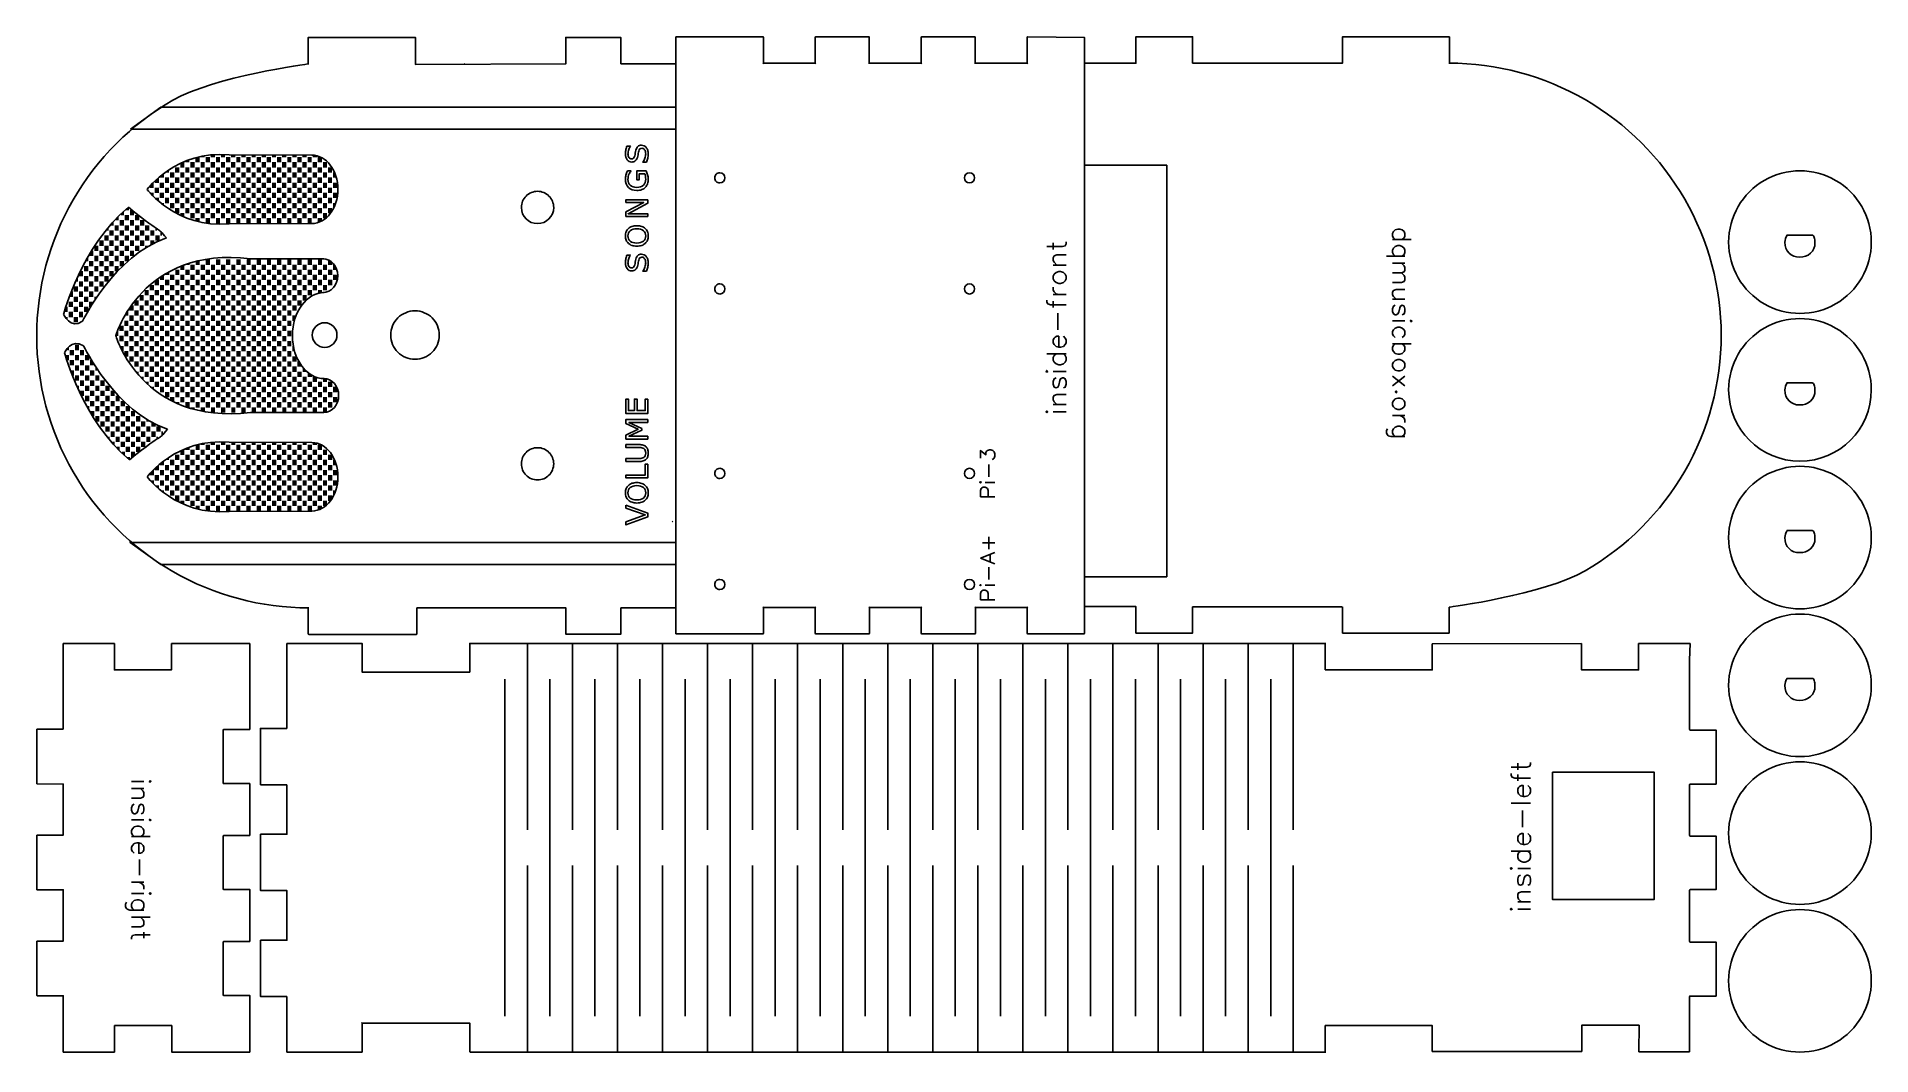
# Model space of a CAD drawing. Extents: x 5 to 365, y 4 to 204.
import ezdxf

# ---------------------------------------------------------------- set-up
doc = ezdxf.new("R2010")
doc.units = 0
doc.layers.add('Your_Design', color=7, linetype='CONTINUOUS')

msp = doc.modelspace()

# ---------------------------------------------------------------- linework, layer by layer
at = {"layer": 'Your_Design', "color": 5}
for points in [[(108.823075, 198.996478), (79.305976, 198.899978), (79.305976, 204.200018), (58.302077, 204.200188), (58.302077, 204.200188), (58.302077, 199.000858)], [(119.624958, 204.176965), (108.822959, 204.176965), (108.822959, 204.176965), (108.822959, 198.996484), (108.822959, 199.005974)], [(119.624958, 199.005966), (119.624958, 204.176965), (108.924958, 204.176965)], [(130.385996, 204.302014), (147.487252, 204.301686)], [(130.385996, 204.302014), (130.385996, 199.001013), (130.385996, 199.001017)], [(147.588997, 204.200129), (147.588746, 199.000907)], [(157.783996, 199.000907), (157.784059, 204.200129)], [(157.885659, 204.301686), (168.284066, 204.301686)], [(168.385666, 204.200129), (168.385666, 199.000907)], [(178.580944, 199.000907), (178.580944, 204.200129)], [(178.682544, 204.301686), (189.080951, 204.301686)], [(189.182551, 204.200129), (189.182551, 199.000907)], [(199.377864, 199.000907), (199.377864, 204.200129)], [(199.479359, 204.301686), (210.581169, 204.200129)], [(210.586002, 112.20426), (210.586002, 204.200012), (210.580993, 204.200129)], [(231.798992, 199.131015), (231.798992, 204.302014), (220.696995, 204.302014), (220.696995, 199.121014), (220.696995, 199.130998)], [(261.233716, 204.228372), (261.233016, 199.131012), (261.233016, 199.131012), (231.799017, 199.131012)], [(282.135415, 204.329942), (261.334616, 204.329942)], [(282.237715, 199.029062), (282.236915, 204.228372)], [(130.385975, 92.223016), (130.385975, 199.001018), (130.385975, 199.001018), (119.625075, 199.006018)], [(147.487252, 199.101989), (157.885659, 199.102331)], [(168.284066, 199.102468), (178.682544, 199.102468)], [(189.080951, 199.102468), (199.479359, 199.102468)], [(220.697017, 199.131012), (210.581017, 199.131012)], [(210.580993, 179.131013), (226.746153, 179.130953)], [(226.759017, 179.131013), (226.759117, 98.333945), (226.759017, 98.333945)], [(348.406759, 165.373222), (353.46779, 165.373511)], [(348.407394, 136.372687), (353.468425, 136.372976)], [(210.586994, 92.414968), (210.58699, 112.204264), (210.585932, 112.20426)], [(348.407335, 107.372731), (353.468366, 107.37302)], [(210.586994, 98.334015), (226.758994, 98.334015)], [(58.302077, 92.3058), (58.302177, 87.10658)], [(79.605976, 87.107009), (79.605976, 92.204009), (79.605976, 92.204009), (100.005276, 92.204189), (108.831775, 92.204211)], [(119.633682, 92.204195), (119.633682, 87.048937), (108.831683, 87.048937), (108.831683, 92.229401), (108.831683, 92.204212)], [(119.633775, 92.204193), (130.385975, 92.204016)], [(130.391006, 87.215747), (130.391006, 92.414965)], [(157.891515, 92.313407), (147.493108, 92.313407)], [(147.594994, 92.414965), (147.594641, 87.215747)], [(157.789915, 87.215747), (157.789915, 92.414965)], [(178.6884, 92.313407), (168.289922, 92.313407)], [(168.391522, 92.414965), (168.391522, 87.215747)], [(178.5868, 87.215747), (178.5868, 92.414965)], [(199.485215, 92.313407), (189.086807, 92.313407)], [(189.188407, 92.414965), (189.188407, 87.215747)], [(199.383721, 87.215747), (199.383721, 92.414965)], [(210.587017, 92.463945), (220.697017, 92.464015)], [(210.587026, 92.414965), (210.587026, 87.215747)], [(231.798992, 92.435017), (231.798992, 87.264018), (220.696995, 87.264018), (220.696995, 92.444016), (220.696995, 92.43502)], [(231.798992, 92.435017), (261.145796, 92.435214)], [(261.234116, 92.434945), (261.234116, 87.236195)], [(282.134915, 87.236195), (282.134915, 92.334255), (282.134915, 92.334255)], [(58.403677, 87.00501), (79.503976, 87.00501)], [(147.493097, 87.114186), (133.69229, 87.114186), (130.493019, 87.114186)], [(168.290004, 87.114186), (157.891596, 87.114186)], [(189.087002, 87.114186), (178.688594, 87.114186)], [(210.485274, 87.114186), (210.485274, 87.114186), (199.485486, 87.114186)], [(282.135314, 87.236194), (261.334453, 87.236194), (261.233714, 87.236194)], [(10.203998, 85.224373), (10.20427, 82.040201)], [(20.25432, 85.224302), (10.204, 85.224017)], [(31.44442, 85.224317), (31.44442, 80.025325), (31.44442, 80.025325), (31.44442, 80.025325), (20.254419, 80.025325), (20.254419, 85.224317), (20.254419, 85.224317)], [(46.797997, 85.224017), (31.444255, 85.223879)], [(46.798, 85.224017), (46.797647, 82.039845)], [(89.978999, 85.218016), (89.978999, 79.601018), (89.978999, 79.601018), (68.841997, 79.601018), (68.841997, 79.601018), (68.84235, 85.224017), (54.088573, 85.229026)], [(54.089, 85.224021), (54.088647, 82.140461)], [(257.931913, 85.228673), (89.986997, 85.229016), (90.986998, 85.228673)], [(101.279999, 85.228673), (101.279646, 48.638785)], [(110.119403, 85.228673), (110.119403, 48.638785)], [(118.959274, 85.228673), (118.959274, 48.638785)], [(127.799109, 85.228673), (127.799109, 48.638785)], [(136.638944, 85.228673), (136.638944, 48.638785)], [(145.478814, 85.228673), (145.478814, 48.638785)], [(154.318649, 85.228673), (154.318649, 48.638785)], [(163.158484, 85.228673), (163.158484, 48.638785)], [(171.998319, 85.228673), (171.998319, 48.638785)], [(180.838154, 85.228673), (180.838154, 48.638785)], [(189.678024, 85.228673), (189.678024, 48.638785)], [(198.517859, 85.228673), (198.517859, 48.638785)], [(207.357694, 85.228673), (207.357694, 48.638785)], [(216.197529, 85.228673), (216.197529, 48.638785)], [(225.0374, 85.228673), (225.0374, 48.638785)], [(233.877224, 85.228673), (233.877224, 48.638785)], [(242.717073, 85.228673), (242.717073, 48.638785)], [(251.556915, 85.228673), (251.556915, 48.638785)], [(257.83812, 80.027639), (257.826125, 85.226454), (257.826118, 85.226454)], [(308.155883, 85.218729), (278.830116, 85.125454), (278.830116, 85.125454), (278.830116, 80.027427), (278.830116, 80.027639), (257.837813, 80.027639)], [(319.337122, 85.224269), (319.336769, 80.025277), (319.336769, 80.025277), (319.336702, 80.025277), (308.146951, 80.025277), (308.146951, 85.224269), (308.146951, 85.224269)], [(329.433312, 85.213649), (319.337118, 85.218587)], [(329.433029, 85.112239), (329.3269, 85.104795)], [(329.433312, 85.213592), (329.331454, 81.913321)], [(10.20427, 82.032369), (10.20427, 68.401001)], [(46.797629, 82.032014), (46.797629, 68.330266)], [(54.088636, 82.132629), (54.088636, 68.531)], [(329.331454, 81.912897), (329.331754, 68.312016)], [(96.857711, 12.048984), (96.857996, 78.209066)], [(105.697546, 12.048984), (105.697546, 78.209066)], [(114.537381, 12.048984), (114.537381, 78.209066)], [(123.377216, 12.048984), (123.377216, 78.209066)], [(132.217086, 12.048984), (132.217086, 78.209066)], [(141.056921, 12.048984), (141.056921, 78.209066)], [(149.896756, 12.048984), (149.896756, 78.209066)], [(158.736591, 12.048984), (158.736591, 78.209066)], [(167.580342, 12.048984), (167.580342, 78.209066)], [(176.420212, 12.048984), (176.420212, 78.209066)], [(185.260047, 12.048984), (185.260047, 78.209066)], [(194.099882, 12.048984), (194.099882, 78.209066)], [(202.939717, 12.048984), (202.939717, 78.209066)], [(211.779587, 12.048984), (211.779587, 78.209066)], [(220.619422, 12.048984), (220.619422, 78.209066)], [(229.459257, 12.048984), (229.459257, 78.209066)], [(238.299103, 12.048984), (238.299103, 78.209066)], [(247.138945, 12.048984), (247.138945, 78.209066)], [(348.407092, 78.372775), (353.468103, 78.373064)], [(10.203572, 68.403011), (5.106501, 68.403011)], [(48.889366, 68.462032), (48.889366, 57.603003)], [(54.087938, 68.563032), (48.990867, 68.563032)], [(5.004999, 68.301023), (5.004999, 57.763022)], [(41.598359, 68.231065), (41.598359, 57.832481)], [(46.796931, 68.332629), (41.69986, 68.332629)], [(329.433312, 68.211016), (334.531451, 68.211016), (334.531099, 68.211016)], [(334.531451, 68.211016), (334.531099, 57.816016), (334.531099, 57.616016)], [(5.106501, 57.661034), (10.20427, 57.631048), (10.20427, 57.661034), (10.20427, 47.606021), (5.106501, 47.606021)], [(41.69986, 57.730916), (46.797629, 57.730669), (46.797629, 57.730669), (46.797629, 47.535674), (41.69986, 47.535462)], [(334.530993, 57.616016), (334.530993, 57.616016), (329.433312, 57.616016)], [(48.990867, 57.502002), (54.088636, 57.502002), (54.088636, 57.502002)], [(54.088636, 57.501015), (54.088636, 47.766006), (48.990867, 47.766006)], [(329.331754, 57.514017), (329.331754, 47.516016)], [(5.004999, 47.504032), (5.004999, 36.966031)], [(41.598359, 47.433897), (41.598359, 37.035314)], [(48.889366, 47.664018), (48.889366, 36.806012)], [(329.433312, 47.414018), (334.530993, 47.414018), (334.530993, 47.414018), (334.530993, 37.019018), (334.530993, 36.919016), (329.433312, 36.919016)], [(101.279568, 41.619283), (101.279568, 5.029412)], [(110.119403, 41.619283), (110.119403, 5.029412)], [(118.959274, 41.619283), (118.959274, 5.029412)], [(127.799109, 41.619283), (127.799109, 5.029412)], [(136.638944, 41.619283), (136.638944, 5.029412)], [(145.478814, 41.619283), (145.478814, 5.029412)], [(154.318649, 41.619283), (154.318649, 5.029412)], [(163.158484, 41.619283), (163.158484, 5.029412)], [(171.998319, 41.619283), (171.998319, 5.029412)], [(180.838154, 41.619283), (180.838154, 5.029412)], [(189.678024, 41.619283), (189.678024, 5.029412)], [(198.517859, 41.619283), (198.517859, 5.029412)], [(207.357694, 41.619283), (207.357694, 5.029412)], [(216.197529, 41.619283), (216.197529, 5.029412)], [(225.0374, 41.619283), (225.0374, 5.029412)], [(233.877224, 41.619283), (233.877224, 5.029412)], [(242.717073, 41.619283), (242.717073, 5.029412)], [(251.556915, 41.619283), (251.556915, 5.029412)], [(5.106501, 36.864008), (10.20427, 36.834022), (10.20427, 36.864008), (10.20427, 26.80903), (5.106501, 26.80903)], [(41.69986, 36.933749), (46.797629, 36.933643), (46.797629, 36.933643), (46.797629, 26.738648), (41.69986, 26.738648)], [(48.990867, 36.704024), (54.088636, 36.704024), (54.088636, 36.704024), (54.088636, 26.969015), (48.990867, 26.969015)], [(329.331754, 36.717019), (329.331754, 26.719018)], [(5.004999, 26.707006), (5.004999, 16.168017)], [(41.598359, 26.63673), (41.598359, 16.238147)], [(48.889366, 26.867027), (48.889366, 16.009021)], [(329.433312, 26.617016), (334.530993, 26.617016), (334.530972, 26.617016), (334.530993, 16.022017), (334.530993, 16.022017), (329.433312, 16.022017)], [(5.107002, 16.067017), (10.20427, 16.037031), (10.20427, 16.067017), (10.203998, 5.005035)], [(41.69986, 16.136582), (46.797629, 16.136652), (46.797629, 16.136652), (46.797982, 5.005032)], [(48.990867, 15.907033), (54.088636, 15.907033), (54.088636, 15.907033)], [(54.089, 15.907033), (54.089, 5.005035)], [(329.331754, 15.920018), (329.326991, 5.088019)], [(68.842393, 5.005141), (68.842393, 10.825409)], [(20.282419, 5.005359), (20.282419, 5.005359), (20.282419, 10.20536), (31.510418, 10.20536), (31.510418, 10.20536), (31.492426, 5.005359), (31.510418, 5.005359)], [(68.740793, 10.723915), (89.978999, 10.724021), (89.978999, 10.724021), (89.978999, 5.107023)], [(257.826118, 10.225102), (278.830116, 10.225102), (278.830116, 5.138102), (278.830116, 5.138102), (308.189686, 5.138102)], [(257.826118, 5.025902), (257.826118, 5.025902), (257.826118, 10.224901)], [(308.189676, 5.137789), (308.189676, 10.286789), (308.189676, 10.286789), (319.418176, 10.286789), (319.418176, 10.286789), (319.400185, 5.08779), (319.418176, 5.087793)], [(10.204, 5.005035), (20.282295, 5.005352)], [(31.492232, 5.005352), (46.797997, 5.005105)], [(54.088616, 5.005035), (68.841899, 5.004717)], [(90.079999, 5.026025), (174.209283, 5.026025)], [(174.209283, 5.025531), (174.209283, 5.025531), (257.931913, 5.025531)], [(319.400195, 5.087803), (329.326991, 5.088019)]]:
    msp.add_lwpolyline(points, dxfattribs=at)
for points in [[(58.403677, 199.001108)], [(103.278019, 173.973889)], [(139.043057, 175.617879)], [(188.043044, 175.617879)], [(364.99499, 164.000014)], [(139.043057, 153.817891)], [(188.043044, 153.817891)], [(61.506562, 148.18019)], [(79.232679, 150.514697)], [(364.995007, 135.000012)], [(103.278017, 123.656396)], [(139.043057, 117.617882)], [(188.043044, 117.617882)], [(364.994983, 106.000017)], [(139.043057, 95.817898)], [(188.043044, 95.817898)], [(282.135415, 92.333845)], [(312.745367, 91.366792)], [(40.708999, 85.123359)], [(47.999999, 85.224017)], [(364.994983, 77.000015)], [(302.427322, 59.959236), (302.427322, 34.969697), (322.4169, 34.969697), (322.4169, 59.959695)], [(364.994999, 48.000006)], [(364.994999, 19.000011)], [(329.433312, 5.018595)]]:
    msp.add_lwpolyline(points, close=True, dxfattribs=at)
at = {"layer": 'Your_Design', "color": 1}
for points in [[(23.416891, 186.170189), (29.336944, 190.49619), (130.385996, 190.496014), (130.385996, 186.170013)], [(123.688435, 183.02181)], [(124.918772, 172.328969), (124.918772, 171.619725), (121.062754, 169.575943), (124.918772, 169.575943), (124.918772, 169.040392), (120.608253, 169.040392), (120.608253, 169.929118), (124.128461, 171.793417), (120.608253, 171.793417), (120.608253, 172.328969)], [(121.103282, 166.678586)], [(122.764959, 166.626478)], [(123.688435, 161.636127)], [(204.474796, 156.777516), (204.656175, 156.414757), (205.018933, 156.051996), (205.563071, 155.870617), (205.925829, 155.870617), (206.469967, 156.051996), (206.832725, 156.414757), (207.014104, 156.777516), (207.014104, 157.321653), (206.832725, 157.684411), (206.469967, 158.047173), (205.925829, 158.228552), (205.563071, 158.228552), (205.018933, 158.047173), (204.656175, 157.684411), (204.474796, 157.321653)], [(274.68695, 148.692507), (274.514969, 148.520526), (274.68695, 148.348544), (274.858931, 148.520526)], [(273.483081, 140.093441), (273.311099, 140.437404), (272.967137, 140.781367), (272.451193, 140.953348), (272.10723, 140.953348), (271.591286, 140.781367), (271.247324, 140.437404), (271.075342, 140.093441), (271.075342, 139.577497), (271.247324, 139.233535), (271.591286, 138.889572), (272.10723, 138.717591), (272.451193, 138.717591), (272.967137, 138.889572), (273.311099, 139.233535), (273.483081, 139.577497)], [(203.205141, 138.458185), (203.386521, 138.639564), (203.205141, 138.820943), (203.023762, 138.639564)], [(273.483081, 132.526264), (273.311099, 132.870226), (272.967137, 133.214189), (272.451193, 133.38617), (272.10723, 133.38617), (271.591286, 133.214189), (271.247324, 132.870226), (271.075342, 132.526264), (271.075342, 132.01032), (271.247324, 131.666357), (271.591286, 131.322395), (272.10723, 131.150413), (272.451193, 131.150413), (272.967137, 131.322395), (273.311099, 131.666357), (273.483081, 132.01032)], [(271.935249, 134.59004), (271.763268, 134.762021), (271.591286, 134.59004), (271.763268, 134.418058)], [(124.918771, 133.192388), (124.918771, 130.352483), (120.608254, 130.352483), (120.608254, 133.192388), (121.117757, 133.192388), (121.117757, 130.925675), (122.298879, 130.925675), (122.298879, 133.192388), (122.808383, 133.192388), (122.808383, 130.925675), (124.409267, 130.925675), (124.409267, 133.192388)], [(203.205141, 130.477487), (203.386521, 130.658866), (203.205141, 130.840246), (203.023762, 130.658866)], [(124.918771, 129.18873), (124.918771, 128.615538), (121.204605, 128.615538), (123.731859, 127.417046), (123.731859, 127.075447), (121.204605, 125.885639), (124.918771, 125.885639), (124.918771, 125.350081), (120.608254, 125.350081), (120.608254, 126.131707), (123.008132, 127.280986), (120.608254, 128.392631), (120.608254, 129.18873)], [(124.918771, 120.434528), (124.918771, 117.707524), (120.608254, 117.707524), (120.608254, 118.280716), (124.409267, 118.280716), (124.409267, 120.434528)], [(121.103283, 116.25428)], [(122.764959, 116.202172)], [(190.185969, 116.712238), (190.321753, 116.848026), (190.185969, 116.983814), (190.05015, 116.848026)], [(120.608254, 112.386682), (124.918771, 110.817643), (124.918771, 110.053388), (120.608254, 108.484347), (120.608254, 109.098067), (124.400583, 110.44999), (120.608254, 111.801911)], [(29.372578, 100.709187), (23.320234, 105.035417), (130.385996, 105.035064), (130.385996, 100.709067)], [(190.186075, 96.523334), (190.322036, 96.659302), (190.186075, 96.795269), (190.050115, 96.659302)], [(27.251975, 58.322874), (27.079994, 58.150893), (27.251975, 57.978911), (27.423956, 58.150893)], [(27.251975, 50.755696), (27.079994, 50.583715), (27.251975, 50.411734), (27.423956, 50.583715)], [(294.344278, 40.837361), (294.525657, 41.01874), (294.344278, 41.200119), (294.162898, 41.01874)], [(27.251975, 36.309266), (27.079994, 36.137285), (27.251975, 35.965304), (27.423956, 36.137285)], [(294.344278, 32.856677), (294.525657, 33.038056), (294.344278, 33.219435), (294.162898, 33.038056)]]:
    msp.add_lwpolyline(points, close=True, dxfattribs=at)
at = {"layer": 'Your_Design', "color": 6}
for points in [[(34.572914, 179.671193), (34.572914, 180.01155)], [(34.822913, 179.672195), (34.822913, 180.124943)], [(36.32291, 179.671193), (36.32291, 180.673008)], [(36.57291, 179.671193), (36.57291, 180.673008)], [(36.822909, 179.672195), (36.822909, 180.673008)], [(37.322908, 180.673008), (37.322908, 180.832012)], [(37.572908, 180.673008), (37.572908, 180.87926)], [(37.822907, 180.673008), (37.822907, 180.926507)], [(38.32291, 179.671193), (38.32291, 180.673008)], [(38.572909, 179.671193), (38.572909, 180.673008)], [(38.822909, 179.672195), (38.822909, 180.673008)], [(39.322911, 180.673008), (39.322911, 181.153294)], [(39.572911, 180.673008), (39.572911, 181.153294)], [(39.82291, 180.673008), (39.82291, 181.19109)], [(40.322913, 179.671193), (40.322913, 180.673008)], [(40.572912, 179.671193), (40.572912, 180.673008)], [(40.822912, 179.672195), (40.822912, 180.673008)], [(41.322911, 180.673008), (41.322911, 181.200538)], [(41.57291, 180.673008), (41.57291, 181.209989)], [(41.82291, 180.673008), (41.82291, 181.200538)], [(42.322912, 179.671193), (42.322912, 180.673008)], [(42.572912, 179.671193), (42.572912, 180.673008)], [(42.822911, 179.672195), (42.822911, 180.673008)], [(43.32291, 180.673008), (43.32291, 181.124941)], [(43.57291, 180.673008), (43.57291, 181.134389)], [(43.822909, 180.673008), (43.822909, 181.124941)], [(44.322912, 179.671193), (44.322912, 180.673008)], [(44.572911, 179.671193), (44.572911, 180.673008)], [(44.822911, 179.672195), (44.822911, 180.673008)], [(45.32291, 180.673008), (45.32291, 181.134389)], [(45.572909, 180.673008), (45.572909, 181.134389)], [(45.822909, 180.673008), (45.822909, 181.124941)], [(46.322911, 179.671193), (46.322911, 180.673008)], [(46.572911, 179.671193), (46.572911, 180.673008)], [(46.82291, 179.672195), (46.82291, 180.673008)], [(47.322913, 180.673008), (47.322913, 181.106043)], [(47.572912, 180.673008), (47.572912, 181.124941)], [(47.822912, 180.673008), (47.822912, 181.124941)], [(48.322914, 179.671193), (48.322914, 180.673008)], [(48.572914, 179.671193), (48.572914, 180.673008)], [(48.822913, 179.672195), (48.822913, 180.673008)], [(49.322912, 180.673008), (49.322912, 181.106043)], [(49.572912, 180.673008), (49.572912, 181.106043)], [(49.822911, 180.673008), (49.822911, 181.11549)], [(50.322917, 179.671193), (50.322917, 180.673008)], [(50.572917, 179.671193), (50.572917, 180.673008)], [(50.822916, 179.672195), (50.822916, 180.673008)], [(51.322908, 180.673008), (51.322908, 181.09838)], [(51.572908, 180.673008), (51.572908, 181.09838)], [(51.822907, 180.673008), (51.822907, 181.09838)], [(52.322913, 179.671193), (52.322913, 180.673008)], [(52.572913, 179.671193), (52.572913, 180.673008)], [(52.822912, 179.672195), (52.822912, 180.673008)], [(53.322911, 180.673008), (53.322911, 181.071654)], [(53.572911, 180.673008), (53.572911, 181.085017)], [(53.82291, 180.673008), (53.82291, 181.071654)], [(54.322909, 179.671193), (54.322909, 180.673008)], [(54.572909, 179.671193), (54.572909, 180.673008)], [(54.822908, 179.672195), (54.822908, 180.673008)], [(55.322918, 180.673008), (55.322918, 181.071654)], [(55.572918, 180.673008), (55.572918, 181.09838)], [(55.822917, 180.673008), (55.822917, 181.09838)], [(56.322916, 179.671193), (56.322916, 180.673008)], [(56.572916, 179.671193), (56.572916, 180.673008)], [(56.822915, 179.672195), (56.822915, 180.673008)], [(57.322914, 180.673008), (57.322914, 181.085017)], [(57.572914, 180.673008), (57.572914, 181.071654)], [(57.822913, 180.673008), (57.822913, 181.071654)], [(58.322912, 179.671193), (58.322912, 180.673008)], [(58.572912, 179.671193), (58.572912, 180.673008)], [(58.822911, 179.672195), (58.822911, 180.673008)], [(59.315491, 180.673012), (59.315491, 181.071654)], [(59.565491, 180.673012), (59.565491, 181.044928)], [(59.81549, 180.673012), (59.81549, 180.978108)], [(60.315489, 179.671193), (60.315489, 180.673012)], [(60.565489, 179.671193), (60.565489, 180.673012)], [(60.815488, 179.672199), (60.815488, 180.592832)], [(28.822911, 175.672196), (28.822911, 176.579466)], [(29.32291, 176.673009), (29.32291, 176.99815)], [(29.57291, 176.673009), (29.57291, 177.205284)], [(29.822909, 176.673009), (29.822909, 177.392372)], [(30.322912, 177.673007), (30.322912, 177.764292)], [(30.322912, 175.671194), (30.322912, 176.673009)], [(30.572911, 177.673007), (30.572911, 177.924654)], [(30.572911, 175.671194), (30.572911, 176.673009)], [(30.822911, 177.673007), (30.822911, 178.118421)], [(30.822911, 175.672196), (30.822911, 176.673009)], [(32.322915, 175.671194), (32.322915, 176.673009)], [(32.572914, 175.671194), (32.572914, 176.673009)], [(32.822914, 175.672196), (32.822914, 176.673009)], [(33.322913, 178.673009), (33.322913, 179.513512)], [(33.572912, 178.673009), (33.572912, 179.640466)], [(33.822912, 178.673009), (33.822912, 179.667193)], [(34.322914, 179.671193), (34.322914, 179.917055)], [(34.322914, 175.671194), (34.322914, 176.673009)], [(34.572914, 175.671194), (34.572914, 176.673009)], [(34.822913, 175.672196), (34.822913, 176.673009)], [(35.322909, 178.673009), (35.322909, 179.667193)], [(35.572908, 178.673009), (35.572908, 179.667193)], [(35.822908, 178.673009), (35.822908, 179.667193)], [(36.32291, 175.671194), (36.32291, 176.673009)], [(36.57291, 175.671194), (36.57291, 176.673009)], [(36.822909, 175.672196), (36.822909, 176.673009)], [(37.322908, 178.673009), (37.322908, 179.667193)], [(37.572908, 178.673009), (37.572908, 179.667193)], [(37.822907, 178.673009), (37.822907, 179.667193)], [(38.32291, 175.671194), (38.32291, 176.673009)], [(38.572909, 175.671194), (38.572909, 176.673009)], [(38.822909, 175.672196), (38.822909, 176.673009)], [(39.322911, 178.673009), (39.322911, 179.667193)], [(39.572911, 178.673009), (39.572911, 179.667193)], [(39.82291, 178.673009), (39.82291, 179.667193)], [(40.322913, 175.671194), (40.322913, 176.673009)], [(40.572912, 175.671194), (40.572912, 176.673009)], [(40.822912, 175.672196), (40.822912, 176.673009)], [(41.322911, 178.673009), (41.322911, 179.667193)], [(41.57291, 178.673009), (41.57291, 179.667193)], [(41.82291, 178.673009), (41.82291, 179.667193)], [(42.322912, 175.671194), (42.322912, 176.673009)], [(42.572912, 175.671194), (42.572912, 176.673009)], [(42.822911, 175.672196), (42.822911, 176.673009)], [(43.32291, 178.673009), (43.32291, 179.667193)], [(43.57291, 178.673009), (43.57291, 179.667193)], [(43.822909, 178.673009), (43.822909, 179.667193)], [(44.322912, 175.671194), (44.322912, 176.673009)], [(44.572911, 175.671194), (44.572911, 176.673009)], [(44.822911, 175.672196), (44.822911, 176.673009)], [(45.32291, 178.673009), (45.32291, 179.667193)], [(45.572909, 178.673009), (45.572909, 179.667193)], [(45.822909, 178.673009), (45.822909, 179.667193)], [(46.322911, 175.671194), (46.322911, 176.673009)], [(46.572911, 175.671194), (46.572911, 176.673009)], [(46.82291, 175.672196), (46.82291, 176.673009)], [(47.322913, 178.673009), (47.322913, 179.667193)], [(47.572912, 178.673009), (47.572912, 179.667193)], [(47.822912, 178.673009), (47.822912, 179.667193)], [(48.322914, 175.671194), (48.322914, 176.673009)], [(48.572914, 175.671194), (48.572914, 176.673009)], [(48.822913, 175.672196), (48.822913, 176.673009)], [(49.322912, 178.673009), (49.322912, 179.667193)], [(49.572912, 178.673009), (49.572912, 179.667193)], [(49.822911, 178.673009), (49.822911, 179.667193)], [(50.322917, 175.671194), (50.322917, 176.673009)], [(50.572917, 175.671194), (50.572917, 176.673009)], [(50.822916, 175.672196), (50.822916, 176.673009)], [(51.322908, 178.673009), (51.322908, 179.667193)], [(51.572908, 178.673009), (51.572908, 179.667193)], [(51.822907, 178.673009), (51.822907, 179.667193)], [(52.322913, 175.671194), (52.322913, 176.673009)], [(52.572913, 175.671194), (52.572913, 176.673009)], [(52.822912, 175.672196), (52.822912, 176.673009)], [(53.322911, 178.673009), (53.322911, 179.667193)], [(53.572911, 178.673009), (53.572911, 179.667193)], [(53.82291, 178.673009), (53.82291, 179.667193)], [(54.322909, 175.671194), (54.322909, 176.673009)], [(54.572909, 175.671194), (54.572909, 176.673009)], [(54.822908, 175.672196), (54.822908, 176.673009)], [(55.322918, 178.673009), (55.322918, 179.667193)], [(55.572918, 178.673009), (55.572918, 179.667193)], [(55.822917, 178.673009), (55.822917, 179.667193)], [(56.322916, 175.671194), (56.322916, 176.673009)], [(56.572916, 175.671194), (56.572916, 176.673009)], [(56.822915, 175.672196), (56.822915, 176.673009)], [(57.322914, 178.673009), (57.322914, 179.667193)], [(57.572914, 178.673009), (57.572914, 179.667193)], [(57.822913, 178.673009), (57.822913, 179.667193)], [(58.322912, 175.671194), (58.322912, 176.673009)], [(58.572912, 175.671194), (58.572912, 176.673009)], [(58.822911, 175.672196), (58.822911, 176.673009)], [(59.315491, 178.673012), (59.315491, 179.667193)], [(59.565491, 178.673012), (59.565491, 179.667193)], [(59.81549, 178.673012), (59.81549, 179.667193)], [(60.315489, 175.671194), (60.315489, 176.673009)], [(60.565489, 175.671194), (60.565489, 176.673009)], [(60.815488, 175.672196), (60.815488, 176.673009)], [(61.315487, 178.673012), (61.315487, 179.667193)], [(61.565487, 178.673012), (61.565487, 179.667193)], [(61.815486, 178.673012), (61.815486, 179.667193)], [(62.315485, 175.671194), (62.315485, 176.673009)], [(62.565485, 175.671194), (62.565485, 176.673009)], [(62.815484, 175.672196), (62.815484, 176.673009)], [(63.565483, 176.673009), (63.565483, 177.351729)], [(27.322911, 174.673006), (27.322911, 175.125973)], [(27.322911, 173.548312), (27.322911, 173.673004)], [(27.57291, 174.673006), (27.57291, 175.399926)], [(27.57291, 173.294407), (27.57291, 173.673004)], [(27.82291, 174.673006), (27.82291, 175.667194)], [(27.82291, 173.04718), (27.82291, 173.673004)], [(28.322912, 175.671194), (28.322912, 176.131788)], [(28.572912, 175.671194), (28.572912, 176.379011)], [(29.32291, 174.673006), (29.32291, 175.667194)], [(29.57291, 174.673006), (29.57291, 175.667194)], [(29.822909, 174.673006), (29.822909, 175.667194)], [(31.322913, 174.673006), (31.322913, 175.667194)], [(31.572909, 174.673006), (31.572909, 175.667194)], [(31.822909, 174.673006), (31.822909, 175.667194)], [(33.322913, 174.673006), (33.322913, 175.667194)], [(33.572912, 174.673006), (33.572912, 175.667194)], [(33.822912, 174.673006), (33.822912, 175.667194)], [(35.322909, 174.673006), (35.322909, 175.667194)], [(35.572908, 174.673006), (35.572908, 175.667194)], [(35.822908, 174.673006), (35.822908, 175.667194)], [(37.322908, 174.673006), (37.322908, 175.667194)], [(37.572908, 174.673006), (37.572908, 175.667194)], [(37.822907, 174.673006), (37.822907, 175.667194)], [(39.322911, 174.673006), (39.322911, 175.667194)], [(39.572911, 174.673006), (39.572911, 175.667194)], [(39.82291, 174.673006), (39.82291, 175.667194)], [(41.322911, 174.673006), (41.322911, 175.667194)], [(41.57291, 174.673006), (41.57291, 175.667194)], [(41.82291, 174.673006), (41.82291, 175.667194)], [(43.32291, 174.673006), (43.32291, 175.667194)], [(43.57291, 174.673006), (43.57291, 175.667194)], [(43.822909, 174.673006), (43.822909, 175.667194)], [(45.32291, 174.673006), (45.32291, 175.667194)], [(45.572909, 174.673006), (45.572909, 175.667194)], [(45.822909, 174.673006), (45.822909, 175.667194)], [(47.322913, 174.673006), (47.322913, 175.667194)], [(47.572912, 174.673006), (47.572912, 175.667194)], [(47.822912, 174.673006), (47.822912, 175.667194)], [(49.322912, 174.673006), (49.322912, 175.667194)], [(49.572912, 174.673006), (49.572912, 175.667194)], [(49.822911, 174.673006), (49.822911, 175.667194)], [(51.322908, 174.673006), (51.322908, 175.667194)], [(51.572908, 174.673006), (51.572908, 175.667194)], [(51.822907, 174.673006), (51.822907, 175.667194)], [(53.322911, 174.673006), (53.322911, 175.667194)], [(53.572911, 174.673006), (53.572911, 175.667194)], [(53.82291, 174.673006), (53.82291, 175.667194)], [(55.322918, 174.673006), (55.322918, 175.667194)], [(55.572918, 174.673006), (55.572918, 175.667194)], [(55.822917, 174.673006), (55.822917, 175.667194)], [(57.322914, 174.673006), (57.322914, 175.667194)], [(57.572914, 174.673006), (57.572914, 175.667194)], [(57.822913, 174.673006), (57.822913, 175.667194)], [(59.315491, 174.673006), (59.315491, 175.667194)], [(59.565491, 174.673006), (59.565491, 175.667194)], [(59.81549, 174.673006), (59.81549, 175.667194)], [(61.315487, 174.673006), (61.315487, 175.667194)], [(61.565487, 174.673006), (61.565487, 175.667194)], [(61.815486, 174.673006), (61.815486, 175.667194)], [(63.315483, 174.673006), (63.315483, 175.667194)], [(63.565483, 174.673006), (63.565483, 175.667194)], [(63.815482, 174.673006), (63.815482, 175.667194)], [(21.701121, 169.295526), (21.701121, 169.667446)], [(21.951121, 169.295526), (21.951121, 169.948073)], [(22.451123, 168.293711), (22.451123, 169.295526)], [(22.701123, 170.295524), (22.701123, 170.560531)], [(22.701123, 168.293711), (22.701123, 169.295526)], [(22.951122, 170.295524), (22.951122, 170.814436)], [(22.951122, 168.294713), (22.951122, 169.295526)], [(23.95112, 169.295526), (23.95112, 170.054986)], [(24.451123, 168.293711), (24.451123, 169.295526)], [(24.701123, 168.293711), (24.701123, 169.295526)], [(24.951122, 168.294713), (24.951122, 169.295526)], [(28.322912, 172.566549), (28.322912, 172.673006)], [(28.572912, 172.339367), (28.572912, 172.673006)], [(28.822911, 172.119869), (28.822911, 172.673006)], [(29.57291, 171.509612), (29.57291, 171.667195)], [(29.822909, 171.306116), (29.822909, 171.667195)], [(30.322912, 171.671188), (30.322912, 172.673006)], [(30.572911, 171.671188), (30.572911, 172.673006)], [(30.822911, 171.672194), (30.822911, 172.673006)], [(31.322913, 170.673007), (31.322913, 171.667195)], [(31.572909, 170.673007), (31.572909, 171.667195)], [(31.822909, 170.673007), (31.822909, 171.667195)], [(32.322915, 171.671195), (32.322915, 172.673006)], [(32.322915, 169.720256), (32.322915, 170.673007)], [(32.572914, 171.671195), (32.572914, 172.673006)], [(32.822914, 171.672194), (32.822914, 172.673006)], [(33.322913, 170.673007), (33.322913, 171.667195)], [(33.322913, 169.202171), (33.322913, 169.673009)], [(33.572912, 170.673007), (33.572912, 171.667195)], [(33.572912, 169.098232), (33.572912, 169.673002)], [(33.822912, 170.673007), (33.822912, 171.667195)], [(33.822912, 168.975387), (33.822912, 169.673002)], [(34.322914, 171.671188), (34.322914, 172.673006)], [(34.572914, 171.671188), (34.572914, 172.673006)], [(34.822913, 171.672194), (34.822913, 172.673006)], [(35.322909, 170.67301), (35.322909, 171.667195)], [(35.572908, 170.67301), (35.572908, 171.667195)], [(35.822908, 170.67301), (35.822908, 171.667195)], [(36.32291, 171.671195), (36.32291, 172.673006)], [(36.57291, 171.671195), (36.57291, 172.673006)], [(36.822909, 171.672194), (36.822909, 172.673006)], [(37.322908, 170.673007), (37.322908, 171.667195)], [(37.572908, 170.673007), (37.572908, 171.667195)], [(37.822907, 170.673007), (37.822907, 171.667195)], [(38.32291, 171.671188), (38.32291, 172.673006)], [(38.572909, 171.671188), (38.572909, 172.673006)], [(38.822909, 171.672194), (38.822909, 172.673006)], [(39.322911, 170.673007), (39.322911, 171.667195)], [(39.572911, 170.673007), (39.572911, 171.667195)], [(39.82291, 170.673007), (39.82291, 171.667195)], [(40.322913, 171.671195), (40.322913, 172.673006)], [(40.572912, 171.671195), (40.572912, 172.673006)], [(40.822912, 171.672194), (40.822912, 172.673006)], [(41.322911, 170.673007), (41.322911, 171.667195)], [(41.57291, 170.673007), (41.57291, 171.667195)], [(41.82291, 170.673007), (41.82291, 171.667195)], [(42.322912, 171.671188), (42.322912, 172.673006)], [(42.572912, 171.671188), (42.572912, 172.673006)], [(42.822911, 171.672194), (42.822911, 172.673006)], [(43.32291, 170.67301), (43.32291, 171.667195)], [(43.57291, 170.67301), (43.57291, 171.667195)], [(43.822909, 170.67301), (43.822909, 171.667195)], [(44.322912, 171.671195), (44.322912, 172.673006)], [(44.572911, 171.671195), (44.572911, 172.673006)], [(44.822911, 171.672194), (44.822911, 172.673006)], [(45.32291, 170.673007), (45.32291, 171.667195)], [(45.572909, 170.673007), (45.572909, 171.667195)], [(45.822909, 170.673007), (45.822909, 171.667195)], [(46.322911, 171.671188), (46.322911, 172.673006)], [(46.572911, 171.671188), (46.572911, 172.673006)], [(46.82291, 171.672194), (46.82291, 172.673006)], [(47.322913, 170.673007), (47.322913, 171.667195)], [(47.572912, 170.673007), (47.572912, 171.667195)], [(47.822912, 170.673007), (47.822912, 171.667195)], [(48.322914, 171.671195), (48.322914, 172.673006)], [(48.572914, 171.671195), (48.572914, 172.673006)], [(48.822913, 171.672194), (48.822913, 172.673006)], [(49.322912, 170.673007), (49.322912, 171.667195)], [(49.572912, 170.673007), (49.572912, 171.667195)], [(49.822911, 170.673007), (49.822911, 171.667195)], [(50.322917, 171.671188), (50.322917, 172.673006)], [(50.572917, 171.671188), (50.572917, 172.673006)], [(50.822916, 171.672194), (50.822916, 172.673006)], [(51.322908, 170.67301), (51.322908, 171.667195)], [(51.572908, 170.67301), (51.572908, 171.667195)], [(51.822907, 170.67301), (51.822907, 171.667195)], [(52.322913, 171.671195), (52.322913, 172.673006)], [(52.572913, 171.671195), (52.572913, 172.673006)], [(52.822912, 171.672194), (52.822912, 172.673006)], [(53.322911, 170.673007), (53.322911, 171.667195)], [(53.572911, 170.673007), (53.572911, 171.667195)], [(53.82291, 170.673007), (53.82291, 171.667195)], [(54.322909, 171.671188), (54.322909, 172.673006)], [(54.572909, 171.671188), (54.572909, 172.673006)], [(54.822908, 171.672194), (54.822908, 172.673006)], [(55.322918, 170.673007), (55.322918, 171.667195)], [(55.572918, 170.673007), (55.572918, 171.667195)], [(55.822917, 170.673007), (55.822917, 171.667195)], [(56.322916, 171.671195), (56.322916, 172.673006)], [(56.572916, 171.671195), (56.572916, 172.673006)], [(56.822915, 171.672194), (56.822915, 172.673006)], [(57.322914, 170.673007), (57.322914, 171.667195)], [(57.572914, 170.673007), (57.572914, 171.667195)], [(57.822913, 170.673007), (57.822913, 171.667195)], [(58.322912, 171.671188), (58.322912, 172.673006)], [(58.572912, 171.671188), (58.572912, 172.673006)], [(58.822911, 171.672194), (58.822911, 172.673006)], [(59.315491, 170.67301), (59.315491, 171.667198)], [(59.565491, 170.67301), (59.565491, 171.667198)], [(59.81549, 170.67301), (59.81549, 171.667198)], [(60.315489, 171.671188), (60.315489, 172.673006)], [(60.565489, 171.671188), (60.565489, 172.673006)], [(60.815488, 171.672194), (60.815488, 172.673006)], [(61.315487, 170.67301), (61.315487, 171.667198)], [(61.565487, 170.67301), (61.565487, 171.667198)], [(61.815486, 170.67301), (61.815486, 171.667198)], [(61.815486, 168.795848), (61.815486, 169.673002)], [(62.315485, 171.671199), (62.315485, 172.673006)], [(62.565485, 171.671199), (62.565485, 172.673006)], [(62.815484, 171.672194), (62.815484, 172.673006)], [(62.815484, 169.975389), (62.815484, 170.673)], [(63.315483, 170.852546), (63.315483, 171.667198)], [(18.95112, 166.295525), (18.95112, 166.774343)], [(19.701118, 167.295523), (19.701118, 167.634899)], [(19.951118, 167.295523), (19.951118, 167.875444)], [(20.70112, 168.293711), (20.70112, 168.694171)], [(20.951119, 168.294713), (20.951119, 168.974802)], [(21.451122, 167.295523), (21.451122, 168.289711)], [(21.701121, 167.295523), (21.701121, 168.289711)], [(21.951121, 167.295523), (21.951121, 168.289711)], [(23.451121, 167.295523), (23.451121, 168.289711)], [(23.701121, 167.295523), (23.701121, 168.289711)], [(23.95112, 167.295523), (23.95112, 168.289711)], [(25.451121, 167.29552), (25.451121, 168.289711)], [(25.701121, 167.29552), (25.701121, 168.289711)], [(25.95112, 167.29552), (25.95112, 168.289711)], [(28.451122, 166.295522), (28.451122, 166.747617)], [(29.451124, 165.29552), (29.451124, 166.014887)], [(34.822913, 168.569887), (34.822913, 168.673007)], [(36.32291, 168.09642), (36.32291, 168.673007)], [(36.57291, 168.039722), (36.57291, 168.673007)], [(36.822909, 167.984025), (36.822909, 168.673007)], [(38.32291, 167.671193), (38.32291, 168.673007)], [(38.572909, 167.671193), (38.572909, 168.673007)], [(38.822909, 167.672194), (38.822909, 168.673007)], [(40.322913, 167.671193), (40.322913, 168.673007)], [(40.572912, 167.671193), (40.572912, 168.673007)], [(40.822912, 167.672194), (40.822912, 168.673007)], [(42.322912, 167.671193), (42.322912, 168.673007)], [(42.572912, 167.671193), (42.572912, 168.673007)], [(42.822911, 167.672194), (42.822911, 168.673007)], [(44.322912, 167.671196), (44.322912, 168.673007)], [(44.572911, 167.671196), (44.572911, 168.673007)], [(44.822911, 167.672194), (44.822911, 168.673007)], [(46.322911, 167.671193), (46.322911, 168.673007)], [(46.572911, 167.671193), (46.572911, 168.673007)], [(46.82291, 167.672194), (46.82291, 168.673007)], [(48.322914, 167.671193), (48.322914, 168.673007)], [(48.572914, 167.671193), (48.572914, 168.673007)], [(48.822913, 167.672194), (48.822913, 168.673007)], [(50.322917, 167.671193), (50.322917, 168.673007)], [(50.572917, 167.671193), (50.572917, 168.673007)], [(50.822916, 167.672194), (50.822916, 168.673007)], [(52.322913, 167.671196), (52.322913, 168.673007)], [(52.572913, 167.671196), (52.572913, 168.673007)], [(52.822912, 167.672194), (52.822912, 168.673007)], [(54.322909, 167.671193), (54.322909, 168.673007)], [(54.572909, 167.671193), (54.572909, 168.673007)], [(54.822908, 167.672194), (54.822908, 168.673007)], [(56.322916, 167.671193), (56.322916, 168.673007)], [(56.572916, 167.671193), (56.572916, 168.673007)], [(56.822915, 167.672194), (56.822915, 168.673007)], [(58.322912, 167.671193), (58.322912, 168.673007)], [(58.572912, 167.671193), (58.572912, 168.673007)], [(58.822911, 167.672194), (58.822911, 168.673007)], [(60.315489, 167.897983), (60.315489, 168.673007)], [(60.565489, 168.001925), (60.565489, 168.673007)], [(60.815488, 168.125764), (60.815488, 168.673007)], [(15.701123, 161.295524), (15.701123, 162.161887)], [(17.451119, 163.295524), (17.451119, 164.289715)], [(17.701119, 163.295524), (17.701119, 164.289715)], [(17.951118, 163.295524), (17.951118, 164.289715)], [(18.451121, 164.293716), (18.451121, 165.295527)], [(18.70112, 164.293716), (18.70112, 165.295527)], [(18.95112, 164.294714), (18.95112, 165.295527)], [(19.451119, 163.295524), (19.451119, 164.289715)], [(19.701118, 163.295524), (19.701118, 164.289715)], [(19.951118, 163.295524), (19.951118, 164.289715)], [(20.45112, 164.293716), (20.45112, 165.295527)], [(20.70112, 164.293716), (20.70112, 165.295527)], [(20.951119, 164.294714), (20.951119, 165.295527)], [(21.451122, 163.295524), (21.451122, 164.289715)], [(21.701121, 163.295524), (21.701121, 164.289715)], [(21.951121, 163.295524), (21.951121, 164.289715)], [(22.451123, 164.293716), (22.451123, 165.295527)], [(22.701123, 164.293716), (22.701123, 165.295527)], [(22.951122, 164.294714), (22.951122, 165.295527)], [(23.451121, 163.295524), (23.451121, 164.289715)], [(23.701121, 163.295524), (23.701121, 164.289715)], [(23.95112, 163.295524), (23.95112, 164.289715)], [(24.451123, 164.293716), (24.451123, 165.295527)], [(24.701123, 164.293716), (24.701123, 165.295527)], [(24.951122, 164.294714), (24.951122, 165.295527)], [(25.451121, 163.295524), (25.451121, 164.289712)], [(25.701121, 163.295524), (25.701121, 164.289712)], [(25.95112, 163.295524), (25.95112, 164.289712)], [(26.451123, 164.293709), (26.451123, 165.29552)], [(26.451123, 162.963698), (26.451123, 163.295524)], [(26.701122, 164.293709), (26.701122, 165.29552)], [(26.701122, 163.137423), (26.701122, 163.295524)], [(26.951122, 164.294711), (26.951122, 165.29552)], [(27.451121, 163.576159), (27.451121, 164.289712)], [(27.70112, 163.696428), (27.70112, 164.289712)], [(27.95112, 163.8167), (27.95112, 164.289712)], [(28.451122, 164.293709), (28.451122, 165.29552)], [(28.701122, 164.293709), (28.701122, 165.29552)], [(28.951121, 164.294711), (28.951121, 165.29552)], [(14.951124, 160.294708), (14.951124, 160.854531)], [(15.451123, 161.295524), (15.451123, 161.720893)], [(15.451123, 159.295525), (15.451123, 160.289706)], [(15.701123, 159.295525), (15.701123, 160.289706)], [(15.951122, 159.295525), (15.951122, 160.289706)], [(16.451125, 160.29371), (16.451125, 161.295524)], [(16.701124, 160.29371), (16.701124, 161.295524)], [(16.951124, 160.294708), (16.951124, 161.295524)], [(17.451119, 159.295525), (17.451119, 160.289706)], [(17.701119, 159.295525), (17.701119, 160.289706)], [(17.951118, 159.295525), (17.951118, 160.289706)], [(18.451121, 160.29371), (18.451121, 161.295524)], [(18.70112, 160.29371), (18.70112, 161.295524)], [(18.95112, 160.294708), (18.95112, 161.295524)], [(19.451119, 159.295525), (19.451119, 160.289706)], [(19.701118, 159.295525), (19.701118, 160.289706)], [(19.951118, 159.295525), (19.951118, 160.289706)], [(20.45112, 160.29371), (20.45112, 161.295524)], [(20.70112, 160.29371), (20.70112, 161.295524)], [(20.951119, 160.294708), (20.951119, 161.295524)], [(20.951119, 158.36234), (20.951119, 159.295521)], [(21.451122, 159.295525), (21.451122, 160.289706)], [(21.701121, 159.295525), (21.701121, 160.289706)], [(21.951121, 159.389071), (21.951121, 160.289706)], [(22.451123, 160.29371), (22.451123, 161.295524)], [(22.701123, 160.29371), (22.701123, 161.295524)], [(22.951122, 160.294708), (22.951122, 161.295524)], [(32.343845, 157.572361), (32.343845, 158.566541)], [(32.593844, 157.572361), (32.593844, 158.566541)], [(32.843844, 157.572361), (32.843844, 158.566541)], [(33.343846, 158.570542), (33.343846, 159.279428)], [(33.593846, 158.570542), (33.593846, 159.392821)], [(33.843845, 158.57154), (33.843845, 159.477865)], [(34.343848, 157.572361), (34.343848, 158.566541)], [(34.593847, 159.57236), (34.593847, 159.731361)], [(34.593847, 157.572361), (34.593847, 158.566541)], [(34.843847, 159.57236), (34.843847, 159.806957)], [(34.843847, 157.572361), (34.843847, 158.566541)], [(35.34385, 158.570542), (35.34385, 159.57236)], [(35.593849, 158.570542), (35.593849, 159.57236)], [(35.843849, 158.57154), (35.843849, 159.57236)], [(36.343848, 159.57236), (36.343848, 160.232178)], [(36.343848, 157.572361), (36.343848, 158.566541)], [(36.593847, 159.57236), (36.593847, 160.307775)], [(36.593847, 157.572361), (36.593847, 158.566541)], [(36.843847, 159.57236), (36.843847, 160.355022)], [(36.843847, 157.572361), (36.843847, 158.566541)], [(37.343849, 158.570542), (37.343849, 159.57236)], [(37.593849, 158.570542), (37.593849, 159.57236)], [(37.843848, 158.57154), (37.843848, 159.57236)], [(38.343847, 157.572357), (38.343847, 158.566541)], [(38.593847, 157.572357), (38.593847, 158.566541)], [(38.843846, 157.572357), (38.843846, 158.566541)], [(39.343849, 158.570542), (39.343849, 159.57236)], [(39.593848, 158.570542), (39.593848, 159.57236)], [(39.843848, 158.57154), (39.843848, 159.57236)], [(40.343847, 157.572357), (40.343847, 158.566541)], [(40.593846, 157.572357), (40.593846, 158.566541)], [(40.843846, 157.572357), (40.843846, 158.566541)], [(41.343848, 158.570542), (41.343848, 159.57236)], [(41.593848, 158.570542), (41.593848, 159.57236)], [(41.843847, 158.571537), (41.843847, 159.57236)], [(42.34385, 157.572357), (42.34385, 158.566541)], [(42.593849, 157.572357), (42.593849, 158.566541)], [(42.843849, 157.572357), (42.843849, 158.566541)], [(43.343851, 158.570542), (43.343851, 159.57236)], [(43.593851, 158.570542), (43.593851, 159.57236)], [(43.84385, 158.57154), (43.84385, 159.57236)], [(44.343849, 157.572357), (44.343849, 158.566541)], [(44.593849, 157.572357), (44.593849, 158.566541)], [(44.843848, 157.572357), (44.843848, 158.566541)], [(45.343851, 158.570542), (45.343851, 159.57236)], [(45.59385, 158.570542), (45.59385, 159.57236)], [(45.84385, 158.571537), (45.84385, 159.57236)], [(46.343845, 157.572361), (46.343845, 158.566541)], [(46.593845, 157.572361), (46.593845, 158.566541)], [(46.843844, 157.572361), (46.843844, 158.566541)], [(47.343847, 158.570542), (47.343847, 159.57236)], [(47.593846, 158.570542), (47.593846, 159.57236)], [(47.843846, 158.57154), (47.843846, 159.57236)], [(48.343845, 157.572361), (48.343845, 158.566541)], [(48.593844, 157.572361), (48.593844, 158.566541)], [(48.843844, 157.572361), (48.843844, 158.566541)], [(49.343846, 158.570542), (49.343846, 159.57236)], [(49.593846, 158.570542), (49.593846, 159.57236)], [(49.843845, 158.57154), (49.843845, 159.57236)], [(50.343851, 157.572361), (50.343851, 158.566541)], [(50.593851, 157.572361), (50.593851, 158.566541)], [(50.84385, 157.572361), (50.84385, 158.566541)], [(51.343849, 158.570542), (51.343849, 159.57236)], [(51.593849, 158.570542), (51.593849, 159.57236)], [(51.843848, 158.57154), (51.843848, 159.57236)], [(52.343847, 157.572361), (52.343847, 158.566541)], [(52.593847, 157.572361), (52.593847, 158.566541)], [(52.843846, 157.572361), (52.843846, 158.566541)], [(53.343849, 158.570542), (53.343849, 159.57236)], [(53.593848, 158.570542), (53.593848, 159.57236)], [(53.843848, 158.57154), (53.843848, 159.57236)], [(54.336424, 157.572361), (54.336424, 158.566541)], [(54.586424, 157.572361), (54.586424, 158.566541)], [(54.836423, 157.572361), (54.836423, 158.566541)], [(55.336422, 158.570542), (55.336422, 159.572364)], [(55.586422, 158.570542), (55.586422, 159.572364)], [(55.836421, 158.57154), (55.836421, 159.572364)], [(56.33642, 157.572364), (56.33642, 158.566545)], [(56.58642, 157.572364), (56.58642, 158.566545)], [(56.836419, 157.572364), (56.836419, 158.566545)], [(57.336418, 158.570545), (57.336418, 159.572364)], [(57.586418, 158.570545), (57.586418, 159.572364)], [(57.836417, 158.571547), (57.836417, 159.572364)], [(58.336416, 157.572364), (58.336416, 158.566545)], [(58.586416, 157.572364), (58.586416, 158.566545)], [(58.836415, 157.572364), (58.836415, 158.566545)], [(59.336414, 158.570545), (59.336414, 159.572364)], [(59.586414, 158.570545), (59.586414, 159.572364)], [(59.836413, 158.571547), (59.836413, 159.572364)], [(60.336423, 157.572364), (60.336423, 158.566545)], [(60.586422, 157.572364), (60.586422, 158.566545)], [(60.836422, 157.572364), (60.836422, 158.566545)], [(61.336421, 158.570545), (61.336421, 159.572364)], [(61.58642, 158.570545), (61.58642, 159.572364)], [(61.83642, 158.571547), (61.83642, 159.572364)], [(62.336419, 159.572364), (62.336419, 160.449521)], [(62.336419, 157.572364), (62.336419, 158.566545)], [(62.586418, 159.572364), (62.586418, 160.317229)], [(62.586418, 157.572364), (62.586418, 158.566545)], [(62.836418, 159.572364), (62.836418, 160.128239)], [(62.836418, 157.572364), (62.836418, 158.566545)], [(63.33642, 158.570545), (63.33642, 159.572364)], [(63.58642, 158.570545), (63.58642, 159.232184)], [(12.951121, 156.294709), (12.951121, 157.001524)], [(13.451124, 157.295522), (13.451124, 158.068345)], [(13.451124, 155.295515), (13.451124, 156.289703)], [(13.701123, 155.295515), (13.701123, 156.289703)], [(13.951123, 155.295515), (13.951123, 156.289703)], [(14.451125, 156.293704), (14.451125, 157.295522)], [(14.701125, 156.293704), (14.701125, 157.295522)], [(14.951124, 156.294709), (14.951124, 157.295522)], [(15.451123, 155.295515), (15.451123, 156.289703)], [(15.701123, 155.295515), (15.701123, 156.289703)], [(15.951122, 155.295515), (15.951122, 156.289703)], [(16.451125, 156.293704), (16.451125, 157.295522)], [(16.701124, 156.293704), (16.701124, 157.295522)], [(16.951124, 156.294709), (16.951124, 157.295522)], [(17.451119, 155.295515), (17.451119, 156.289703)], [(17.701119, 155.295515), (17.701119, 156.289703)], [(17.951118, 155.295515), (17.951118, 156.289703)], [(18.451121, 156.293704), (18.451121, 157.295522)], [(18.70112, 156.293704), (18.70112, 157.295522)], [(18.95112, 156.294709), (18.95112, 157.295522)], [(27.343851, 154.570536), (27.343851, 155.572354)], [(27.593851, 154.570536), (27.593851, 155.572354)], [(27.84385, 154.571541), (27.84385, 155.572354)], [(28.343849, 155.572354), (28.343849, 156.487308)], [(29.343851, 156.572352), (29.343851, 157.156584)], [(29.343851, 154.570536), (29.343851, 155.572354)], [(29.59385, 156.572352), (29.59385, 157.355021)], [(29.59385, 154.570536), (29.59385, 155.572354)], [(29.84385, 156.572352), (29.84385, 157.515659)], [(29.84385, 154.571541), (29.84385, 155.572354)], [(30.343845, 157.572361), (30.343845, 157.801141)], [(30.593845, 157.572361), (30.593845, 157.94288)], [(30.843844, 157.572361), (30.843844, 158.084622)], [(31.343847, 154.570546), (31.343847, 155.572361)], [(31.593846, 154.570546), (31.593846, 155.572361)], [(31.843846, 154.571541), (31.843846, 155.572361)], [(33.343846, 154.570546), (33.343846, 155.572361)], [(33.593846, 154.570546), (33.593846, 155.572361)], [(33.843845, 154.571541), (33.843845, 155.572361)], [(35.34385, 154.570546), (35.34385, 155.572361)], [(35.593849, 154.570546), (35.593849, 155.572361)], [(35.843849, 154.571541), (35.843849, 155.572361)], [(37.343849, 154.570546), (37.343849, 155.572361)], [(37.593849, 154.570546), (37.593849, 155.572361)], [(37.843848, 154.571541), (37.843848, 155.572361)], [(39.343849, 154.570536), (39.343849, 155.572354)], [(39.593848, 154.570536), (39.593848, 155.572354)], [(39.843848, 154.571541), (39.843848, 155.572354)], [(41.343848, 154.570536), (41.343848, 155.572354)], [(41.593848, 154.570536), (41.593848, 155.572354)], [(41.843847, 154.571541), (41.843847, 155.572354)], [(43.343851, 154.570536), (43.343851, 155.572354)], [(43.593851, 154.570536), (43.593851, 155.572354)], [(43.84385, 154.571541), (43.84385, 155.572354)], [(45.343851, 154.570536), (45.343851, 155.572354)], [(45.59385, 154.570536), (45.59385, 155.572354)], [(45.84385, 154.571541), (45.84385, 155.572354)], [(47.343847, 154.570546), (47.343847, 155.572361)], [(47.593846, 154.570546), (47.593846, 155.572361)], [(47.843846, 154.571541), (47.843846, 155.572361)], [(49.343846, 154.570546), (49.343846, 155.572361)], [(49.593846, 154.570546), (49.593846, 155.572361)], [(49.843845, 154.571541), (49.843845, 155.572361)], [(51.343849, 154.570546), (51.343849, 155.572361)], [(51.593849, 154.570546), (51.593849, 155.572361)], [(51.843848, 154.571541), (51.843848, 155.572361)], [(53.343849, 154.570546), (53.343849, 155.572361)], [(53.593848, 154.570546), (53.593848, 155.572361)], [(53.843848, 154.571541), (53.843848, 155.572361)], [(55.336422, 154.570546), (55.336422, 155.572361)], [(55.586422, 154.570546), (55.586422, 155.572361)], [(55.836421, 154.571541), (55.836421, 155.572361)], [(57.336418, 154.570546), (57.336418, 155.572365)], [(57.586418, 154.570546), (57.586418, 155.572365)], [(57.836417, 154.571552), (57.836417, 155.572365)], [(59.336414, 154.570546), (59.336414, 155.572365)], [(59.586414, 154.570546), (59.586414, 155.572365)], [(59.836413, 154.571552), (59.836413, 155.572365)], [(61.336421, 154.570546), (61.336421, 155.572365)], [(61.58642, 154.570546), (61.58642, 155.572365)], [(61.83642, 154.571552), (61.83642, 155.572365)], [(11.451121, 151.295513), (11.451121, 152.289708)], [(11.70112, 153.295516), (11.70112, 154.054979)], [(11.70112, 151.295513), (11.70112, 152.289708)], [(11.95112, 151.295513), (11.95112, 152.289708)], [(12.451122, 152.293701), (12.451122, 153.295516)], [(12.701122, 152.293701), (12.701122, 153.295516)], [(12.951121, 152.294706), (12.951121, 153.295516)], [(13.451124, 151.295513), (13.451124, 152.289708)], [(13.701123, 151.295513), (13.701123, 152.289708)], [(13.951123, 151.295513), (13.951123, 152.289708)], [(14.451125, 152.293708), (14.451125, 153.295516)], [(14.701125, 152.293708), (14.701125, 153.295516)], [(14.951124, 152.294706), (14.951124, 153.295516)], [(15.451123, 151.295513), (15.451123, 152.289708)], [(15.701123, 151.482605), (15.701123, 152.289708)], [(15.951122, 151.896868), (15.951122, 152.289708)], [(16.451125, 152.667875), (16.451125, 153.295516)], [(23.343849, 150.57054), (23.343849, 151.251073)], [(23.593848, 150.57054), (23.593848, 151.572352)], [(23.843848, 150.571539), (23.843848, 151.572352)], [(25.343848, 150.57054), (25.343848, 151.572352)], [(25.593848, 150.57054), (25.593848, 151.572352)], [(25.843847, 150.571539), (25.843847, 151.572352)], [(26.34385, 153.572348), (26.34385, 154.566535)], [(26.593849, 153.572348), (26.593849, 154.566535)], [(26.843849, 153.572348), (26.843849, 154.566535)], [(27.343851, 150.57054), (27.343851, 151.572352)], [(27.593851, 150.57054), (27.593851, 151.572352)], [(27.84385, 150.571539), (27.84385, 151.572352)], [(28.343849, 153.572348), (28.343849, 154.566535)], [(28.593849, 153.572348), (28.593849, 154.566535)], [(28.843848, 153.572348), (28.843848, 154.566535)], [(29.343851, 150.57054), (29.343851, 151.572352)], [(29.59385, 150.57054), (29.59385, 151.572352)], [(29.84385, 150.571539), (29.84385, 151.572352)], [(30.343845, 153.572355), (30.343845, 154.566546)], [(30.593845, 153.572355), (30.593845, 154.566546)], [(30.843844, 153.572355), (30.843844, 154.566546)], [(31.343847, 150.570544), (31.343847, 151.572352)], [(31.593846, 150.570544), (31.593846, 151.572352)], [(31.843846, 150.571546), (31.843846, 151.572352)], [(32.343845, 153.572355), (32.343845, 154.566546)], [(32.593844, 153.572355), (32.593844, 154.566546)], [(32.843844, 153.572355), (32.843844, 154.566546)], [(33.343846, 150.570544), (33.343846, 151.572352)], [(33.593846, 150.570544), (33.593846, 151.572352)], [(33.843845, 150.571546), (33.843845, 151.572352)], [(34.343848, 153.572355), (34.343848, 154.566546)], [(34.593847, 153.572355), (34.593847, 154.566546)], [(34.843847, 153.572355), (34.843847, 154.566546)], [(35.34385, 150.570544), (35.34385, 151.572352)], [(35.593849, 150.570544), (35.593849, 151.572352)], [(35.843849, 150.571546), (35.843849, 151.572352)], [(36.343848, 153.572355), (36.343848, 154.566546)], [(36.593847, 153.572355), (36.593847, 154.566546)], [(36.843847, 153.572355), (36.843847, 154.566546)], [(37.343849, 150.570544), (37.343849, 151.572352)], [(37.593849, 150.570544), (37.593849, 151.572352)], [(37.843848, 150.571546), (37.843848, 151.572352)], [(38.343847, 153.572348), (38.343847, 154.566535)], [(38.593847, 153.572348), (38.593847, 154.566535)], [(38.843846, 153.572348), (38.843846, 154.566535)], [(39.343849, 150.57054), (39.343849, 151.572352)], [(39.593848, 150.57054), (39.593848, 151.572352)], [(39.843848, 150.571539), (39.843848, 151.572352)], [(40.343847, 153.572348), (40.343847, 154.566535)], [(40.593846, 153.572348), (40.593846, 154.566535)], [(40.843846, 153.572348), (40.843846, 154.566535)], [(41.343848, 150.57054), (41.343848, 151.572352)], [(41.593848, 150.57054), (41.593848, 151.572352)], [(41.843847, 150.571539), (41.843847, 151.572352)], [(42.34385, 153.572348), (42.34385, 154.566535)], [(42.593849, 153.572348), (42.593849, 154.566535)], [(42.843849, 153.572348), (42.843849, 154.566535)], [(43.343851, 150.57054), (43.343851, 151.572352)], [(43.593851, 150.57054), (43.593851, 151.572352)], [(43.84385, 150.571539), (43.84385, 151.572352)], [(44.343849, 153.572348), (44.343849, 154.566535)], [(44.593849, 153.572348), (44.593849, 154.566535)], [(44.843848, 153.572348), (44.843848, 154.566535)], [(45.343851, 150.57054), (45.343851, 151.572352)], [(45.59385, 150.57054), (45.59385, 151.572352)], [(45.84385, 150.571539), (45.84385, 151.572352)], [(46.343845, 153.572355), (46.343845, 154.566546)], [(46.593845, 153.572355), (46.593845, 154.566546)], [(46.843844, 153.572355), (46.843844, 154.566546)], [(47.343847, 150.570544), (47.343847, 151.572352)], [(47.593846, 150.570544), (47.593846, 151.572352)], [(47.843846, 150.571546), (47.843846, 151.572352)], [(48.343845, 153.572355), (48.343845, 154.566546)], [(48.593844, 153.572355), (48.593844, 154.566546)], [(48.843844, 153.572355), (48.843844, 154.566546)], [(49.343846, 150.570544), (49.343846, 151.572352)], [(49.593846, 150.570544), (49.593846, 151.572352)], [(49.843845, 150.571546), (49.843845, 151.572352)], [(50.343851, 153.572355), (50.343851, 154.566546)], [(50.593851, 153.572355), (50.593851, 154.566546)], [(50.84385, 153.572355), (50.84385, 154.566546)], [(51.343849, 150.570544), (51.343849, 151.572352)], [(51.593849, 150.570544), (51.593849, 151.572352)], [(51.843848, 150.571546), (51.843848, 151.572352)], [(52.343847, 153.572355), (52.343847, 154.566546)], [(52.593847, 153.572355), (52.593847, 154.566546)], [(52.843846, 153.572355), (52.843846, 154.566546)], [(53.343849, 150.570544), (53.343849, 151.572352)], [(53.593848, 150.570544), (53.593848, 151.572352)], [(53.843848, 150.571546), (53.843848, 151.572352)], [(54.336424, 153.572355), (54.336424, 154.566546)], [(54.586424, 153.572355), (54.586424, 154.566546)], [(54.836423, 153.572355), (54.836423, 154.566546)], [(55.336422, 150.570544), (55.336422, 151.572352)], [(55.586422, 150.570544), (55.586422, 151.572352)], [(55.836421, 150.571539), (55.836421, 151.572352)], [(56.33642, 153.572358), (56.33642, 154.566546)], [(56.58642, 153.572358), (56.58642, 154.566546)], [(56.836419, 153.572358), (56.836419, 154.566546)], [(58.336416, 153.572358), (58.336416, 154.566546)], [(58.586416, 153.572358), (58.586416, 154.566546)], [(58.836415, 153.572358), (58.836415, 154.566546)], [(60.336423, 153.988135), (60.336423, 154.566546)], [(60.586422, 154.025928), (60.586422, 154.566546)], [(60.836422, 154.073179), (60.836422, 154.566546)], [(10.451123, 150.295522), (10.451123, 150.520439)], [(10.951122, 148.85597), (10.951122, 149.295517)], [(12.451122, 148.293705), (12.451122, 149.295517)], [(12.701122, 148.293705), (12.701122, 149.295517)], [(12.951121, 148.294704), (12.951121, 149.295517)], [(22.593847, 149.572352), (22.593847, 150.056268)], [(22.843846, 149.572352), (22.843846, 150.462594)], [(24.343847, 149.572352), (24.343847, 150.56654)], [(24.593846, 149.572352), (24.593846, 150.56654)], [(24.843846, 149.572352), (24.843846, 150.56654)], [(26.34385, 149.572352), (26.34385, 150.56654)], [(26.593849, 149.572352), (26.593849, 150.56654)], [(26.843849, 149.572352), (26.843849, 150.56654)], [(28.343849, 149.572352), (28.343849, 150.56654)], [(28.593849, 149.572352), (28.593849, 150.56654)], [(28.843848, 149.572352), (28.843848, 150.56654)], [(30.343845, 149.572356), (30.343845, 150.566543)], [(30.593845, 149.572356), (30.593845, 150.566543)], [(30.843844, 149.572356), (30.843844, 150.566543)], [(32.343845, 149.572356), (32.343845, 150.566543)], [(32.593844, 149.572356), (32.593844, 150.566543)], [(32.843844, 149.572356), (32.843844, 150.566543)], [(34.343848, 149.572356), (34.343848, 150.566543)], [(34.593847, 149.572356), (34.593847, 150.566543)], [(34.843847, 149.572356), (34.843847, 150.566543)], [(36.343848, 149.572356), (36.343848, 150.566543)], [(36.593847, 149.572356), (36.593847, 150.566543)], [(36.843847, 149.572356), (36.843847, 150.566543)], [(38.343847, 149.572352), (38.343847, 150.56654)], [(38.593847, 149.572352), (38.593847, 150.56654)], [(38.843846, 149.572352), (38.843846, 150.56654)], [(40.343847, 149.572352), (40.343847, 150.56654)], [(40.593846, 149.572352), (40.593846, 150.56654)], [(40.843846, 149.572352), (40.843846, 150.56654)], [(42.34385, 149.572352), (42.34385, 150.56654)], [(42.593849, 149.572352), (42.593849, 150.56654)], [(42.843849, 149.572352), (42.843849, 150.56654)], [(44.343849, 149.572352), (44.343849, 150.56654)], [(44.593849, 149.572352), (44.593849, 150.56654)], [(44.843848, 149.572352), (44.843848, 150.56654)], [(46.343845, 149.572356), (46.343845, 150.566543)], [(46.593845, 149.572356), (46.593845, 150.566543)], [(46.843844, 149.572356), (46.843844, 150.566543)], [(48.343845, 149.572356), (48.343845, 150.566543)], [(48.593844, 149.572356), (48.593844, 150.566543)], [(48.843844, 149.572356), (48.843844, 150.566543)], [(50.343851, 149.572356), (50.343851, 150.566543)], [(50.593851, 149.572356), (50.593851, 150.566543)], [(50.84385, 149.572356), (50.84385, 150.566543)], [(52.343847, 149.572356), (52.343847, 150.566543)], [(52.593847, 149.572356), (52.593847, 150.566543)], [(52.843846, 149.572356), (52.843846, 150.566543)], [(54.336424, 149.572356), (54.336424, 150.566543)], [(54.586424, 149.572356), (54.586424, 150.566543)], [(54.836423, 149.572356), (54.836423, 150.566543)], [(55.586422, 148.7141), (55.586422, 149.572356)], [(20.639765, 145.604611), (20.639765, 146.075442)], [(20.889764, 145.604611), (20.889764, 146.717999)], [(21.384306, 146.576203), (21.384306, 147.578018)], [(21.634305, 146.576203), (21.634305, 147.578018)], [(21.884305, 146.577205), (21.884305, 147.578018)], [(22.343847, 145.572353), (22.343847, 146.566541)], [(22.593847, 145.572353), (22.593847, 146.566541)], [(22.843846, 145.572353), (22.843846, 146.566541)], [(23.343849, 146.570541), (23.343849, 147.572349)], [(23.593848, 146.570541), (23.593848, 147.572349)], [(23.843848, 146.571536), (23.843848, 147.572349)], [(24.343847, 145.572353), (24.343847, 146.566541)], [(24.593846, 145.572353), (24.593846, 146.566541)], [(24.843846, 145.572353), (24.843846, 146.566541)], [(25.343848, 146.570541), (25.343848, 147.572349)], [(25.593848, 146.570541), (25.593848, 147.572349)], [(25.843847, 146.571536), (25.843847, 147.572349)], [(26.34385, 145.572353), (26.34385, 146.566541)], [(26.593849, 145.572353), (26.593849, 146.566541)], [(26.843849, 145.572353), (26.843849, 146.566541)], [(27.343851, 146.570541), (27.343851, 147.572349)], [(27.593851, 146.570541), (27.593851, 147.572349)], [(27.84385, 146.571536), (27.84385, 147.572349)], [(28.343849, 145.572353), (28.343849, 146.566541)], [(28.593849, 145.572353), (28.593849, 146.566541)], [(28.843848, 145.572353), (28.843848, 146.566541)], [(29.343851, 146.570541), (29.343851, 147.572349)], [(29.59385, 146.570541), (29.59385, 147.572349)], [(29.84385, 146.571536), (29.84385, 147.572349)], [(30.343845, 145.572353), (30.343845, 146.566541)], [(30.593845, 145.572353), (30.593845, 146.566541)], [(30.843844, 145.572353), (30.843844, 146.566541)], [(31.343847, 146.570541), (31.343847, 147.572356)], [(31.593846, 146.570541), (31.593846, 147.572356)], [(31.843846, 146.571543), (31.843846, 147.572356)], [(32.343845, 145.572353), (32.343845, 146.566541)], [(32.593844, 145.572353), (32.593844, 146.566541)], [(32.843844, 145.572353), (32.843844, 146.566541)], [(33.343846, 146.570541), (33.343846, 147.572356)], [(33.593846, 146.570541), (33.593846, 147.572356)], [(33.843845, 146.571543), (33.843845, 147.572356)], [(34.343848, 145.572353), (34.343848, 146.566541)], [(34.593847, 145.572353), (34.593847, 146.566541)], [(34.843847, 145.572353), (34.843847, 146.566541)], [(35.34385, 146.570541), (35.34385, 147.572356)], [(35.593849, 146.570541), (35.593849, 147.572356)], [(35.843849, 146.571543), (35.843849, 147.572356)], [(36.343848, 145.572353), (36.343848, 146.566541)], [(36.593847, 145.572353), (36.593847, 146.566541)], [(36.843847, 145.572353), (36.843847, 146.566541)], [(37.343849, 146.570541), (37.343849, 147.572356)], [(37.593849, 146.570541), (37.593849, 147.572356)], [(37.843848, 146.571543), (37.843848, 147.572356)], [(38.343847, 145.572353), (38.343847, 146.566541)], [(38.593847, 145.572353), (38.593847, 146.566541)], [(38.843846, 145.572353), (38.843846, 146.566541)], [(39.343849, 146.570541), (39.343849, 147.572349)], [(39.593848, 146.570541), (39.593848, 147.572349)], [(39.843848, 146.571536), (39.843848, 147.572349)], [(40.343847, 145.572353), (40.343847, 146.566541)], [(40.593846, 145.572353), (40.593846, 146.566541)], [(40.843846, 145.572353), (40.843846, 146.566541)], [(41.343848, 146.570541), (41.343848, 147.572349)], [(41.593848, 146.570541), (41.593848, 147.572349)], [(41.843847, 146.571536), (41.843847, 147.572349)], [(42.34385, 145.572353), (42.34385, 146.566541)], [(42.593849, 145.572353), (42.593849, 146.566541)], [(42.843849, 145.572353), (42.843849, 146.566541)], [(43.343851, 146.570541), (43.343851, 147.572349)], [(43.593851, 146.570541), (43.593851, 147.572349)], [(43.84385, 146.571536), (43.84385, 147.572349)], [(44.343849, 145.572353), (44.343849, 146.566541)], [(44.593849, 145.572353), (44.593849, 146.566541)], [(44.843848, 145.572353), (44.843848, 146.566541)], [(45.343851, 146.570541), (45.343851, 147.572349)], [(45.59385, 146.570541), (45.59385, 147.572349)], [(45.84385, 146.571536), (45.84385, 147.572349)], [(46.343845, 145.572353), (46.343845, 146.566541)], [(46.593845, 145.572353), (46.593845, 146.566541)], [(46.843844, 145.572353), (46.843844, 146.566541)], [(47.343847, 146.570541), (47.343847, 147.572356)], [(47.593846, 146.570541), (47.593846, 147.572356)], [(47.843846, 146.571543), (47.843846, 147.572356)], [(48.343845, 145.572353), (48.343845, 146.566541)], [(48.593844, 145.572353), (48.593844, 146.566541)], [(48.843844, 145.572353), (48.843844, 146.566541)], [(49.343846, 146.570541), (49.343846, 147.572356)], [(49.593846, 146.570541), (49.593846, 147.572356)], [(49.843845, 146.571543), (49.843845, 147.572356)], [(50.343851, 145.572353), (50.343851, 146.566541)], [(50.593851, 145.572353), (50.593851, 146.566541)], [(50.84385, 145.572353), (50.84385, 146.566541)], [(51.343849, 146.570541), (51.343849, 147.572356)], [(51.593849, 146.570541), (51.593849, 147.572356)], [(51.843848, 146.571543), (51.843848, 147.572356)], [(52.343847, 145.572353), (52.343847, 146.566541)], [(52.593847, 145.572353), (52.593847, 146.566541)], [(52.843846, 145.572353), (52.843846, 146.566541)], [(53.343849, 146.570541), (53.343849, 147.572356)], [(53.593848, 146.570541), (53.593848, 147.572356)], [(53.843848, 146.571543), (53.843848, 147.572356)], [(54.336424, 145.572353), (54.336424, 146.566541)], [(54.586424, 145.572353), (54.586424, 146.566541)], [(54.836423, 145.572353), (54.836423, 146.566541)], [(10.654125, 141.814984), (10.654125, 141.590067)], [(11.154124, 143.254539), (11.154124, 142.814989)], [(11.654123, 140.814993), (11.654123, 139.820798)], [(11.904123, 140.814993), (11.904123, 139.820798)], [(12.154122, 140.814993), (12.154122, 139.820798)], [(12.654125, 143.8168), (12.654125, 142.814989)], [(12.904124, 143.8168), (12.904124, 142.814989)], [(13.154124, 143.815805), (13.154124, 142.814989)], [(13.654126, 140.814993), (13.654126, 139.820798)], [(13.904126, 140.814993), (13.904126, 139.820798)], [(14.154125, 140.814993), (14.154125, 139.820798)], [(15.654126, 140.814993), (15.654126, 139.820798)], [(15.904125, 140.627904), (15.904125, 139.820798)], [(21.63402, 142.925617), (21.63402, 143.566536)], [(22.343847, 141.57235), (22.343847, 142.566538)], [(22.593847, 141.57235), (22.593847, 142.566538)], [(22.843846, 141.57235), (22.843846, 142.566538)], [(23.343849, 142.570539), (23.343849, 143.572353)], [(23.593848, 142.570539), (23.593848, 143.572353)], [(23.843848, 142.571541), (23.843848, 143.572353)], [(24.343847, 141.57235), (24.343847, 142.566538)], [(24.593846, 141.57235), (24.593846, 142.566538)], [(24.843846, 141.57235), (24.843846, 142.566538)], [(25.343848, 142.570539), (25.343848, 143.572353)], [(25.593848, 142.570539), (25.593848, 143.572353)], [(25.843847, 142.571541), (25.843847, 143.572353)], [(26.34385, 141.57235), (26.34385, 142.566538)], [(26.593849, 141.57235), (26.593849, 142.566538)], [(26.843849, 141.57235), (26.843849, 142.566538)], [(27.343851, 142.570539), (27.343851, 143.572353)], [(27.593851, 142.570539), (27.593851, 143.572353)], [(27.84385, 142.571541), (27.84385, 143.572353)], [(28.343849, 141.57235), (28.343849, 142.566538)], [(28.593849, 141.57235), (28.593849, 142.566538)], [(28.843848, 141.57235), (28.843848, 142.566538)], [(29.343851, 142.570539), (29.343851, 143.572353)], [(29.59385, 142.570539), (29.59385, 143.572353)], [(29.84385, 142.571541), (29.84385, 143.572353)], [(30.343845, 141.57235), (30.343845, 142.566538)], [(30.593845, 141.57235), (30.593845, 142.566538)], [(30.843844, 141.57235), (30.843844, 142.566538)], [(31.343847, 142.570539), (31.343847, 143.572353)], [(31.593846, 142.570539), (31.593846, 143.572353)], [(31.843846, 142.571541), (31.843846, 143.572353)], [(32.343845, 141.57235), (32.343845, 142.566538)], [(32.593844, 141.57235), (32.593844, 142.566538)], [(32.843844, 141.57235), (32.843844, 142.566538)], [(33.343846, 142.570539), (33.343846, 143.572353)], [(33.593846, 142.570539), (33.593846, 143.572353)], [(33.843845, 142.571541), (33.843845, 143.572353)], [(34.343848, 141.57235), (34.343848, 142.566538)], [(34.593847, 141.57235), (34.593847, 142.566538)], [(34.843847, 141.57235), (34.843847, 142.566538)], [(35.34385, 142.570539), (35.34385, 143.572353)], [(35.593849, 142.570539), (35.593849, 143.572353)], [(35.843849, 142.571541), (35.843849, 143.572353)], [(36.343848, 141.57235), (36.343848, 142.566538)], [(36.593847, 141.57235), (36.593847, 142.566538)], [(36.843847, 141.57235), (36.843847, 142.566538)], [(37.343849, 142.570539), (37.343849, 143.572353)], [(37.593849, 142.570539), (37.593849, 143.572353)], [(37.843848, 142.571541), (37.843848, 143.572353)], [(38.343847, 141.57235), (38.343847, 142.566538)], [(38.593847, 141.57235), (38.593847, 142.566538)], [(38.843846, 141.57235), (38.843846, 142.566538)], [(39.343849, 142.570539), (39.343849, 143.572353)], [(39.593848, 142.570539), (39.593848, 143.572353)], [(39.843848, 142.571541), (39.843848, 143.572353)], [(40.343847, 141.57235), (40.343847, 142.566538)], [(40.593846, 141.57235), (40.593846, 142.566538)], [(40.843846, 141.57235), (40.843846, 142.566538)], [(41.343848, 142.570539), (41.343848, 143.572353)], [(41.593848, 142.570539), (41.593848, 143.572353)], [(41.843847, 142.571541), (41.843847, 143.572353)], [(42.34385, 141.57235), (42.34385, 142.566538)], [(42.593849, 141.57235), (42.593849, 142.566538)], [(42.843849, 141.57235), (42.843849, 142.566538)], [(43.343851, 142.570539), (43.343851, 143.572353)], [(43.593851, 142.570539), (43.593851, 143.572353)], [(43.84385, 142.571541), (43.84385, 143.572353)], [(44.343849, 141.57235), (44.343849, 142.566538)], [(44.593849, 141.57235), (44.593849, 142.566538)], [(44.843848, 141.57235), (44.843848, 142.566538)], [(45.343851, 142.570539), (45.343851, 143.572353)], [(45.59385, 142.570539), (45.59385, 143.572353)], [(45.84385, 142.571541), (45.84385, 143.572353)], [(46.343845, 141.57235), (46.343845, 142.566538)], [(46.593845, 141.57235), (46.593845, 142.566538)], [(46.843844, 141.57235), (46.843844, 142.566538)], [(47.343847, 142.570539), (47.343847, 143.572353)], [(47.593846, 142.570539), (47.593846, 143.572353)], [(47.843846, 142.571541), (47.843846, 143.572353)], [(48.343845, 141.57235), (48.343845, 142.566538)], [(48.593844, 141.57235), (48.593844, 142.566538)], [(48.843844, 141.57235), (48.843844, 142.566538)], [(49.343846, 142.570539), (49.343846, 143.572353)], [(49.593846, 142.570539), (49.593846, 143.572353)], [(49.843845, 142.571541), (49.843845, 143.572353)], [(50.343851, 141.57235), (50.343851, 142.566538)], [(50.593851, 141.57235), (50.593851, 142.566538)], [(50.84385, 141.57235), (50.84385, 142.566538)], [(51.343849, 142.570539), (51.343849, 143.572353)], [(51.593849, 142.570539), (51.593849, 143.572353)], [(51.843848, 142.571541), (51.843848, 143.572353)], [(52.343847, 141.57235), (52.343847, 142.566538)], [(52.593847, 141.57235), (52.593847, 142.566538)], [(52.843846, 141.57235), (52.843846, 142.566538)], [(53.343849, 142.570539), (53.343849, 143.572353)], [(53.593848, 142.570539), (53.593848, 143.572353)], [(53.843848, 142.571541), (53.843848, 143.572353)], [(54.336424, 141.572357), (54.336424, 142.566538)], [(54.586424, 141.572357), (54.586424, 142.566538)], [(54.836423, 141.572357), (54.836423, 142.566538)], [(55.336422, 142.570539), (55.336422, 143.572357)], [(11.904123, 138.81499), (11.904123, 138.05553)], [(12.654125, 139.816808), (12.654125, 138.81499)], [(12.904124, 139.816808), (12.904124, 138.81499)], [(13.154124, 139.815803), (13.154124, 138.81499)], [(13.654126, 136.814987), (13.654126, 135.820799)], [(13.904126, 136.814987), (13.904126, 135.820799)], [(14.154125, 136.814987), (14.154125, 135.820799)], [(14.654128, 139.816798), (14.654128, 138.81499)], [(14.904127, 139.816798), (14.904127, 138.81499)], [(15.154127, 139.815803), (15.154127, 138.81499)], [(15.654126, 136.814987), (15.654126, 135.820799)], [(15.904125, 136.814987), (15.904125, 135.820799)], [(16.154125, 140.213637), (16.154125, 139.820798)], [(16.154125, 136.814987), (16.154125, 135.820799)], [(16.654127, 139.442631), (16.654127, 138.81499)], [(17.654122, 136.814987), (17.654122, 135.820799)], [(17.904121, 136.814987), (17.904121, 135.820799)], [(18.154121, 136.814987), (18.154121, 135.820799)], [(24.843846, 138.110965), (24.843846, 138.566536)], [(25.343848, 138.570536), (25.343848, 139.572354)], [(25.593848, 138.570536), (25.593848, 139.572354)], [(25.593848, 137.318856), (25.593848, 137.572348)], [(25.843847, 138.571541), (25.843847, 139.572354)], [(25.843847, 137.035371), (25.843847, 137.572348)], [(26.34385, 137.572348), (26.34385, 138.566536)], [(26.593849, 137.572348), (26.593849, 138.566536)], [(26.843849, 137.572348), (26.843849, 138.566536)], [(27.343851, 138.570536), (27.343851, 139.572354)], [(27.593851, 138.570536), (27.593851, 139.572354)], [(27.84385, 138.571541), (27.84385, 139.572354)], [(28.343849, 137.572348), (28.343849, 138.566536)], [(28.593849, 137.572348), (28.593849, 138.566536)], [(28.843848, 137.572348), (28.843848, 138.566536)], [(29.343851, 138.570536), (29.343851, 139.572354)], [(29.59385, 138.570536), (29.59385, 139.572354)], [(29.84385, 138.571541), (29.84385, 139.572354)], [(30.343845, 137.572348), (30.343845, 138.566536)], [(30.593845, 137.572348), (30.593845, 138.566536)], [(30.843844, 137.572348), (30.843844, 138.566536)], [(31.343847, 138.570536), (31.343847, 139.572354)], [(31.593846, 138.570536), (31.593846, 139.572354)], [(31.843846, 138.571541), (31.843846, 139.572354)], [(32.343845, 137.572348), (32.343845, 138.566536)], [(32.593844, 137.572348), (32.593844, 138.566536)], [(32.843844, 137.572348), (32.843844, 138.566536)], [(33.343846, 138.570536), (33.343846, 139.572354)], [(33.593846, 138.570536), (33.593846, 139.572354)], [(33.843845, 138.571541), (33.843845, 139.572354)], [(34.343848, 137.572348), (34.343848, 138.566536)], [(34.593847, 137.572348), (34.593847, 138.566536)], [(34.843847, 137.572348), (34.843847, 138.566536)], [(35.34385, 138.570536), (35.34385, 139.572354)], [(35.593849, 138.570536), (35.593849, 139.572354)], [(35.843849, 138.571541), (35.843849, 139.572354)], [(36.343848, 137.572348), (36.343848, 138.566536)], [(36.593847, 137.572348), (36.593847, 138.566536)], [(36.843847, 137.572348), (36.843847, 138.566536)], [(37.343849, 138.570536), (37.343849, 139.572354)], [(37.593849, 138.570536), (37.593849, 139.572354)], [(37.843848, 138.571541), (37.843848, 139.572354)], [(38.343847, 137.572348), (38.343847, 138.566536)], [(38.593847, 137.572348), (38.593847, 138.566536)], [(38.843846, 137.572348), (38.843846, 138.566536)], [(39.343849, 138.570536), (39.343849, 139.572354)], [(39.593848, 138.570536), (39.593848, 139.572354)], [(39.843848, 138.571541), (39.843848, 139.572354)], [(40.343847, 137.572348), (40.343847, 138.566536)], [(40.593846, 137.572348), (40.593846, 138.566536)], [(40.843846, 137.572348), (40.843846, 138.566536)], [(41.343848, 138.570536), (41.343848, 139.572354)], [(41.593848, 138.570536), (41.593848, 139.572354)], [(41.843847, 138.571541), (41.843847, 139.572354)], [(42.34385, 137.572348), (42.34385, 138.566536)], [(42.593849, 137.572348), (42.593849, 138.566536)], [(42.843849, 137.572348), (42.843849, 138.566536)], [(43.343851, 138.570536), (43.343851, 139.572354)], [(43.593851, 138.570536), (43.593851, 139.572354)], [(43.84385, 138.571541), (43.84385, 139.572354)], [(44.343849, 137.572348), (44.343849, 138.566536)], [(44.593849, 137.572348), (44.593849, 138.566536)], [(44.843848, 137.572348), (44.843848, 138.566536)], [(45.343851, 138.570536), (45.343851, 139.572354)], [(45.59385, 138.570536), (45.59385, 139.572354)], [(45.84385, 138.571541), (45.84385, 139.572354)], [(46.343845, 137.572348), (46.343845, 138.566536)], [(46.593845, 137.572348), (46.593845, 138.566536)], [(46.843844, 137.572348), (46.843844, 138.566536)], [(47.343847, 138.570536), (47.343847, 139.572354)], [(47.593846, 138.570536), (47.593846, 139.572354)], [(47.843846, 138.571541), (47.843846, 139.572354)], [(48.343845, 137.572348), (48.343845, 138.566536)], [(48.593844, 137.572348), (48.593844, 138.566536)], [(48.843844, 137.572348), (48.843844, 138.566536)], [(49.343846, 138.570536), (49.343846, 139.572354)], [(49.593846, 138.570536), (49.593846, 139.572354)], [(49.843845, 138.571541), (49.843845, 139.572354)], [(50.343851, 137.572348), (50.343851, 138.566536)], [(50.593851, 137.572348), (50.593851, 138.566536)], [(50.84385, 137.572348), (50.84385, 138.566536)], [(51.343849, 138.570536), (51.343849, 139.572354)], [(51.593849, 138.570536), (51.593849, 139.572354)], [(51.843848, 138.571541), (51.843848, 139.572354)], [(52.343847, 137.572348), (52.343847, 138.566536)], [(52.593847, 137.572348), (52.593847, 138.566536)], [(52.843846, 137.572348), (52.843846, 138.566536)], [(53.343849, 138.570536), (53.343849, 139.572354)], [(53.593848, 138.570536), (53.593848, 139.572354)], [(53.843848, 138.571541), (53.843848, 139.572354)], [(54.336424, 137.572348), (54.336424, 138.566536)], [(54.586424, 137.572348), (54.586424, 138.566536)], [(54.836423, 137.572348), (54.836423, 138.566536)], [(55.336422, 138.570536), (55.336422, 139.572354)], [(55.586422, 138.570536), (55.586422, 139.572354)], [(55.836421, 138.571541), (55.836421, 139.572354)], [(56.33642, 137.572348), (56.33642, 138.566536)], [(56.58642, 139.572354), (56.58642, 140.307769)], [(56.58642, 137.572348), (56.58642, 138.566536)], [(56.836419, 139.572354), (56.836419, 139.910894)], [(56.836419, 137.572348), (56.836419, 138.566536)], [(57.336418, 138.570536), (57.336418, 139.260524)], [(57.586418, 138.570536), (57.586418, 139.005391)], [(57.836417, 138.571541), (57.836417, 138.731357)], [(58.336416, 137.572348), (58.336416, 138.330305)], [(58.586416, 137.572348), (58.586416, 138.141311)], [(58.836415, 137.572348), (58.836415, 137.980674)], [(59.836413, 136.57235), (59.836413, 137.477849)], [(61.336421, 136.57235), (61.336421, 137.203826)], [(61.58642, 136.57235), (61.58642, 137.213269)], [(61.83642, 136.57235), (61.83642, 137.175473)], [(13.154124, 135.815793), (13.154124, 135.108982)], [(13.654126, 134.814987), (13.654126, 134.042164)], [(14.654128, 135.816799), (14.654128, 134.814987)], [(14.904127, 135.816799), (14.904127, 134.814987)], [(15.154127, 135.815793), (15.154127, 134.814987)], [(16.654127, 135.816799), (16.654127, 134.814987)], [(16.904127, 135.816799), (16.904127, 134.814987)], [(17.154126, 135.815793), (17.154126, 134.814987)], [(18.654123, 135.816799), (18.654123, 134.814987)], [(18.904123, 135.816799), (18.904123, 134.814987)], [(19.154122, 135.815793), (19.154122, 134.814987)], [(21.154122, 133.74817), (21.154122, 132.814984)], [(26.593849, 136.281054), (26.593849, 136.57235)], [(26.843849, 136.044824), (26.843849, 136.57235)], [(27.84385, 135.204644), (27.84385, 135.572352)], [(29.343851, 134.570537), (29.343851, 135.572352)], [(29.59385, 134.570537), (29.59385, 135.572352)], [(29.84385, 134.571539), (29.84385, 135.572352)], [(30.343845, 133.572359), (30.343845, 134.566537)], [(30.593845, 133.572359), (30.593845, 134.566537)], [(30.843844, 133.572359), (30.843844, 134.566537)], [(31.343847, 134.570537), (31.343847, 135.572352)], [(31.343847, 132.912531), (31.343847, 133.572359)], [(31.593846, 134.570537), (31.593846, 135.572352)], [(31.593846, 132.799141), (31.593846, 133.572359)], [(31.843846, 134.571539), (31.843846, 135.572352)], [(31.843846, 132.676297), (31.843846, 133.572349)], [(32.343845, 133.572349), (32.343845, 134.566537)], [(32.593844, 133.572349), (32.593844, 134.566537)], [(32.843844, 133.572349), (32.843844, 134.566537)], [(33.343846, 134.570537), (33.343846, 135.572352)], [(33.593846, 134.570537), (33.593846, 135.572352)], [(33.843845, 134.571539), (33.843845, 135.572352)], [(34.343848, 133.572349), (34.343848, 134.566537)], [(34.593847, 133.572349), (34.593847, 134.566537)], [(34.843847, 133.572349), (34.843847, 134.566537)], [(35.34385, 134.570537), (35.34385, 135.572352)], [(35.593849, 134.570537), (35.593849, 135.572352)], [(35.843849, 134.571539), (35.843849, 135.572352)], [(36.343848, 133.572349), (36.343848, 134.566537)], [(36.593847, 133.572349), (36.593847, 134.566537)], [(36.843847, 133.572349), (36.843847, 134.566537)], [(37.343849, 134.570537), (37.343849, 135.572352)], [(37.593849, 134.570537), (37.593849, 135.572352)], [(37.843848, 134.571539), (37.843848, 135.572352)], [(38.343847, 133.572359), (38.343847, 134.566537)], [(38.593847, 133.572359), (38.593847, 134.566537)], [(38.843846, 133.572359), (38.843846, 134.566537)], [(39.343849, 134.570537), (39.343849, 135.572352)], [(39.593848, 134.570537), (39.593848, 135.572352)], [(39.843848, 134.571539), (39.843848, 135.572352)], [(40.343847, 133.572349), (40.343847, 134.566537)], [(40.593846, 133.572349), (40.593846, 134.566537)], [(40.843846, 133.572349), (40.843846, 134.566537)], [(41.343848, 134.570537), (41.343848, 135.572352)], [(41.593848, 134.570537), (41.593848, 135.572352)], [(41.843847, 134.571539), (41.843847, 135.572352)], [(42.34385, 133.572349), (42.34385, 134.566537)], [(42.593849, 133.572349), (42.593849, 134.566537)], [(42.843849, 133.572349), (42.843849, 134.566537)], [(43.343851, 134.570537), (43.343851, 135.572352)], [(43.593851, 134.570537), (43.593851, 135.572352)], [(43.84385, 134.571539), (43.84385, 135.572352)], [(44.343849, 133.572349), (44.343849, 134.566537)], [(44.593849, 133.572349), (44.593849, 134.566537)], [(44.843848, 133.572349), (44.843848, 134.566537)], [(45.343851, 134.570537), (45.343851, 135.572352)], [(45.59385, 134.570537), (45.59385, 135.572352)], [(45.84385, 134.571539), (45.84385, 135.572352)], [(46.343845, 133.572359), (46.343845, 134.566537)], [(46.593845, 133.572359), (46.593845, 134.566537)], [(46.843844, 133.572359), (46.843844, 134.566537)], [(47.343847, 134.570537), (47.343847, 135.572352)], [(47.593846, 134.570537), (47.593846, 135.572352)], [(47.843846, 134.571539), (47.843846, 135.572352)], [(48.343845, 133.572349), (48.343845, 134.566537)], [(48.593844, 133.572349), (48.593844, 134.566537)], [(48.843844, 133.572349), (48.843844, 134.566537)], [(49.343846, 134.570537), (49.343846, 135.572352)], [(49.593846, 134.570537), (49.593846, 135.572352)], [(49.843845, 134.571539), (49.843845, 135.572352)], [(50.343851, 133.572349), (50.343851, 134.566537)], [(50.593851, 133.572349), (50.593851, 134.566537)], [(50.84385, 133.572349), (50.84385, 134.566537)], [(51.343849, 134.570537), (51.343849, 135.572352)], [(51.593849, 134.570537), (51.593849, 135.572352)], [(51.843848, 134.571539), (51.843848, 135.572352)], [(52.343847, 133.572349), (52.343847, 134.566537)], [(52.593847, 133.572349), (52.593847, 134.566537)], [(52.843846, 133.572349), (52.843846, 134.566537)], [(53.343849, 134.570537), (53.343849, 135.572352)], [(53.593848, 134.570537), (53.593848, 135.572352)], [(53.843848, 134.571539), (53.843848, 135.572352)], [(54.336424, 133.572359), (54.336424, 134.566544)], [(54.586424, 133.572359), (54.586424, 134.566544)], [(54.836423, 133.572359), (54.836423, 134.566544)], [(55.336422, 134.570537), (55.336422, 135.572352)], [(55.586422, 134.570537), (55.586422, 135.572352)], [(55.836421, 134.571539), (55.836421, 135.572352)], [(56.33642, 133.572359), (56.33642, 134.566544)], [(56.58642, 133.572359), (56.58642, 134.566544)], [(56.836419, 133.572359), (56.836419, 134.566544)], [(57.336418, 134.570544), (57.336418, 135.572352)], [(57.586418, 134.570544), (57.586418, 135.572352)], [(57.836417, 134.571539), (57.836417, 135.572352)], [(58.336416, 133.572359), (58.336416, 134.566544)], [(58.586416, 133.572359), (58.586416, 134.566544)], [(58.836415, 133.572359), (58.836415, 134.566544)], [(59.336414, 134.570537), (59.336414, 135.572352)], [(59.586414, 134.570537), (59.586414, 135.572352)], [(59.836413, 134.571539), (59.836413, 135.572352)], [(60.336423, 133.572359), (60.336423, 134.566544)], [(60.586422, 133.572359), (60.586422, 134.566544)], [(60.836422, 133.572359), (60.836422, 134.566544)], [(61.336421, 134.570544), (61.336421, 135.572352)], [(61.58642, 134.570544), (61.58642, 135.572352)], [(61.83642, 134.571539), (61.83642, 135.572352)], [(62.336419, 133.572359), (62.336419, 134.566544)], [(62.586418, 133.572359), (62.586418, 134.566544)], [(62.836418, 133.572359), (62.836418, 134.566544)], [(63.33642, 134.570537), (63.33642, 135.572352)], [(63.58642, 134.570537), (63.58642, 135.572352)], [(63.836419, 134.571539), (63.836419, 135.572352)], [(15.154127, 131.815801), (15.154127, 131.255975)], [(15.654126, 132.814984), (15.654126, 131.820804)], [(15.654126, 130.814985), (15.654126, 130.389612)], [(15.904125, 132.814984), (15.904125, 131.820804)], [(15.904125, 130.814985), (15.904125, 129.948622)], [(16.154125, 132.814984), (16.154125, 131.820804)], [(16.654127, 131.816796), (16.654127, 130.814985)], [(16.904127, 131.816796), (16.904127, 130.814985)], [(17.154126, 131.815801), (17.154126, 130.814985)], [(17.654122, 132.814984), (17.654122, 131.820804)], [(17.904121, 132.814984), (17.904121, 131.820804)], [(18.154121, 132.814984), (18.154121, 131.820804)], [(18.654123, 131.816796), (18.654123, 130.814985)], [(18.904123, 131.816796), (18.904123, 130.814985)], [(19.154122, 131.815801), (19.154122, 130.814985)], [(19.654121, 132.814984), (19.654121, 131.820804)], [(19.904121, 132.814984), (19.904121, 131.820804)], [(20.15412, 132.814984), (20.15412, 131.820804)], [(20.654123, 131.816796), (20.654123, 130.814985)], [(20.904122, 131.816796), (20.904122, 130.814985)], [(21.154122, 131.815801), (21.154122, 130.814985)], [(21.654124, 132.814984), (21.654124, 131.820804)], [(21.904124, 132.814984), (21.904124, 131.820804)], [(22.154123, 132.721438), (22.154123, 131.820804)], [(22.654126, 131.816796), (22.654126, 130.814985)], [(22.904125, 131.816796), (22.904125, 130.814985)], [(23.154125, 131.815801), (23.154125, 130.814985)], [(32.593844, 132.328306), (32.593844, 132.572351)], [(32.843844, 132.214909), (32.843844, 132.572351)], [(34.343848, 131.619597), (34.343848, 132.572351)], [(35.34385, 131.34539), (35.34385, 131.572353)], [(35.593849, 131.269793), (35.593849, 131.572353)], [(35.843849, 131.176303), (35.843849, 131.572353)], [(37.343849, 130.844569), (37.343849, 131.572353)], [(37.593849, 130.778423), (37.593849, 131.572353)], [(37.843848, 130.732181), (37.843848, 131.572353)], [(39.343849, 130.570545), (39.343849, 131.572353)], [(39.593848, 130.570545), (39.593848, 131.572353)], [(39.843848, 130.57154), (39.843848, 131.572353)], [(41.343848, 130.570534), (41.343848, 131.572353)], [(41.593848, 130.570534), (41.593848, 131.572353)], [(41.843847, 130.57154), (41.843847, 131.572353)], [(43.343851, 130.570534), (43.343851, 131.572353)], [(43.593851, 130.570534), (43.593851, 131.572353)], [(43.84385, 130.57154), (43.84385, 131.572353)], [(45.343851, 130.570534), (45.343851, 131.572353)], [(45.59385, 130.570534), (45.59385, 131.572353)], [(45.84385, 130.57154), (45.84385, 131.572353)], [(47.343847, 130.570545), (47.343847, 131.572353)], [(47.593846, 130.570545), (47.593846, 131.572353)], [(47.843846, 130.57154), (47.843846, 131.572353)], [(49.343846, 130.570534), (49.343846, 131.572353)], [(49.593846, 130.570534), (49.593846, 131.572353)], [(49.843845, 130.57154), (49.843845, 131.572353)], [(51.343849, 130.570534), (51.343849, 131.572353)], [(51.593849, 130.570534), (51.593849, 131.572353)], [(51.843848, 130.57154), (51.843848, 131.572353)], [(53.343849, 130.570534), (53.343849, 131.572353)], [(53.593848, 130.570534), (53.593848, 131.572353)], [(53.843848, 130.57154), (53.843848, 131.572353)], [(55.336422, 130.570545), (55.336422, 131.572353)], [(55.586422, 130.570545), (55.586422, 131.572353)], [(55.836421, 130.57154), (55.836421, 131.572353)], [(57.336418, 130.570545), (57.336418, 131.572353)], [(57.586418, 130.570545), (57.586418, 131.572353)], [(57.836417, 130.57154), (57.836417, 131.572353)], [(59.336414, 130.570545), (59.336414, 131.572353)], [(59.586414, 130.570545), (59.586414, 131.572353)], [(59.836413, 130.57154), (59.836413, 131.572353)], [(61.336421, 130.570545), (61.336421, 131.572353)], [(61.58642, 130.570545), (61.58642, 131.572353)], [(61.83642, 130.637686), (61.83642, 131.572353)], [(17.654122, 128.814982), (17.654122, 127.820794)], [(17.904121, 128.814982), (17.904121, 127.820794)], [(18.154121, 128.814982), (18.154121, 127.820794)], [(18.654123, 127.816793), (18.654123, 126.814982)], [(18.904123, 127.816793), (18.904123, 126.814982)], [(19.154122, 127.815795), (19.154122, 126.814982)], [(19.654121, 128.814982), (19.654121, 127.820794)], [(19.904121, 128.814982), (19.904121, 127.820794)], [(20.15412, 128.814982), (20.15412, 127.820794)], [(20.654123, 127.816793), (20.654123, 126.814982)], [(20.904122, 127.816793), (20.904122, 126.814982)], [(21.154122, 127.815795), (21.154122, 126.814982)], [(21.654124, 128.814982), (21.654124, 127.820794)], [(21.904124, 128.814982), (21.904124, 127.820794)], [(22.154123, 128.814982), (22.154123, 127.820794)], [(22.654126, 127.816793), (22.654126, 126.814982)], [(22.904125, 127.816793), (22.904125, 126.814982)], [(23.154125, 127.815795), (23.154125, 126.814982)], [(23.654124, 128.814982), (23.654124, 127.820794)], [(23.904123, 128.814982), (23.904123, 127.820794)], [(24.154123, 128.814982), (24.154123, 127.820794)], [(24.654125, 127.816793), (24.654125, 126.814982)], [(24.904125, 127.816793), (24.904125, 126.814982)], [(25.154124, 127.815795), (25.154124, 126.814982)], [(25.654123, 128.814982), (25.654123, 127.820794)], [(25.904123, 128.814982), (25.904123, 127.820794)], [(26.154122, 128.814982), (26.154122, 127.820794)], [(26.654125, 129.146812), (26.654125, 128.814982)], [(26.654125, 127.8168), (26.654125, 126.814986)], [(26.904124, 128.973086), (26.904124, 128.814982)], [(26.904124, 127.8168), (26.904124, 126.814986)], [(27.154124, 127.815799), (27.154124, 126.814986)], [(27.654123, 128.53435), (27.654123, 127.820794)], [(27.904122, 128.414081), (27.904122, 127.820794)], [(28.154122, 128.293805), (28.154122, 127.820794)], [(28.654125, 127.8168), (28.654125, 126.814986)], [(28.904124, 127.8168), (28.904124, 126.814986)], [(29.154124, 127.815799), (29.154124, 126.814986)], [(29.654126, 126.814986), (29.654126, 126.095622)], [(19.154122, 125.814984), (19.154122, 125.336166)], [(19.904121, 124.814986), (19.904121, 124.47561)], [(20.15412, 124.814986), (20.15412, 124.235065)], [(20.904122, 123.816798), (20.904122, 123.416339)], [(21.154122, 123.815796), (21.154122, 123.135707)], [(21.654124, 124.814986), (21.654124, 123.820798)], [(21.904124, 124.814986), (21.904124, 123.820798)], [(21.904124, 122.814983), (21.904124, 122.443064)], [(22.154123, 124.814986), (22.154123, 123.820798)], [(22.154123, 122.814983), (22.154123, 122.162432)], [(22.654126, 123.816798), (22.654126, 122.814983)], [(22.904125, 123.816798), (22.904125, 122.814983)], [(23.154125, 123.815796), (23.154125, 122.814983)], [(23.654124, 124.814986), (23.654124, 123.820798)], [(23.904123, 124.814986), (23.904123, 123.820798)], [(24.154123, 124.814986), (24.154123, 123.820798)], [(24.154123, 122.814983), (24.154123, 122.055523)], [(24.654125, 123.816798), (24.654125, 122.814983)], [(24.904125, 123.816798), (24.904125, 122.814983)], [(25.154124, 123.815796), (25.154124, 122.814983)], [(25.654123, 124.81499), (25.654123, 123.820798)], [(25.904123, 124.81499), (25.904123, 123.820798)], [(26.154122, 124.81499), (26.154122, 123.820798)], [(28.654125, 125.814988), (28.654125, 125.362889)], [(33.332438, 122.243356), (33.332438, 123.083863)], [(33.582437, 122.243356), (33.582437, 123.210817)], [(33.832437, 122.243356), (33.832437, 123.237544)], [(34.332439, 123.241544), (34.332439, 123.487406)], [(34.582439, 123.241544), (34.582439, 123.581901)], [(34.832438, 123.242546), (34.832438, 123.695294)], [(35.332434, 122.243356), (35.332434, 123.237544)], [(35.582433, 122.243356), (35.582433, 123.237544)], [(35.832433, 122.243356), (35.832433, 123.237544)], [(36.332435, 123.241544), (36.332435, 124.243359)], [(36.582435, 123.241544), (36.582435, 124.243359)], [(36.832434, 123.242546), (36.832434, 124.243359)], [(37.332433, 124.243359), (37.332433, 124.402363)], [(37.332433, 122.243356), (37.332433, 123.237544)], [(37.582433, 124.243359), (37.582433, 124.449611)], [(37.582433, 122.243356), (37.582433, 123.237544)], [(37.832432, 124.243359), (37.832432, 124.496855)], [(37.832432, 122.243356), (37.832432, 123.237544)], [(38.332435, 123.241544), (38.332435, 124.243359)], [(38.582434, 123.241544), (38.582434, 124.243359)], [(38.832434, 123.242546), (38.832434, 124.243359)], [(39.332436, 124.243359), (39.332436, 124.723645)], [(39.332436, 122.243356), (39.332436, 123.237544)], [(39.582436, 124.243359), (39.582436, 124.723645)], [(39.582436, 122.243356), (39.582436, 123.237544)], [(39.832435, 124.243359), (39.832435, 124.761438)], [(39.832435, 122.243356), (39.832435, 123.237544)], [(40.332438, 123.241544), (40.332438, 124.243359)], [(40.582437, 123.241544), (40.582437, 124.243359)], [(40.832437, 123.242546), (40.832437, 124.243359)], [(41.332436, 124.243359), (41.332436, 124.770889)], [(41.332436, 122.243356), (41.332436, 123.237544)], [(41.582439, 124.243359), (41.582439, 124.78034)], [(41.582439, 122.243356), (41.582439, 123.237544)], [(41.832438, 124.243359), (41.832438, 124.770889)], [(41.832438, 122.243356), (41.832438, 123.237544)], [(42.332437, 123.241544), (42.332437, 124.243359)], [(42.582437, 123.241544), (42.582437, 124.243359)], [(42.832436, 123.242546), (42.832436, 124.243359)], [(43.332435, 124.243359), (43.332435, 124.695292)], [(43.332435, 122.243356), (43.332435, 123.237544)], [(43.582435, 124.243359), (43.582435, 124.70474)], [(43.582435, 122.243356), (43.582435, 123.237544)], [(43.832434, 124.243359), (43.832434, 124.695292)], [(43.832434, 122.243356), (43.832434, 123.237544)], [(44.33244, 123.241544), (44.33244, 124.243359)], [(44.58244, 123.241544), (44.58244, 124.243359)], [(44.832439, 123.242546), (44.832439, 124.243359)], [(45.332438, 124.243359), (45.332438, 124.70474)], [(45.332438, 122.243356), (45.332438, 123.237544)], [(45.582438, 124.243359), (45.582438, 124.70474)], [(45.582438, 122.243356), (45.582438, 123.237544)], [(45.832437, 124.243359), (45.832437, 124.695292)], [(45.832437, 122.243356), (45.832437, 123.237544)], [(46.332436, 123.241544), (46.332436, 124.243359)], [(46.582436, 123.241544), (46.582436, 124.243359)], [(46.832439, 123.242546), (46.832439, 124.243359)], [(47.332441, 124.243359), (47.332441, 124.67639)], [(47.332441, 122.243356), (47.332441, 123.237544)], [(47.582441, 124.243359), (47.582441, 124.695292)], [(47.582441, 122.243356), (47.582441, 123.237544)], [(47.83244, 124.243359), (47.83244, 124.695292)], [(47.83244, 122.243356), (47.83244, 123.237544)], [(48.332439, 123.241544), (48.332439, 124.243359)], [(48.582446, 123.241544), (48.582446, 124.243359)], [(48.832445, 123.242546), (48.832445, 124.243359)], [(49.332444, 124.243359), (49.332444, 124.67639)], [(49.332444, 122.243356), (49.332444, 123.237544)], [(49.582444, 124.243359), (49.582444, 124.67639)], [(49.582444, 122.243356), (49.582444, 123.237544)], [(49.832443, 124.243359), (49.832443, 124.685841)], [(49.832443, 122.243356), (49.832443, 123.237544)], [(50.332442, 123.241544), (50.332442, 124.243359)], [(50.582442, 123.241544), (50.582442, 124.243359)], [(50.832441, 123.242546), (50.832441, 124.243359)], [(51.33244, 124.243359), (51.33244, 124.668728)], [(51.33244, 122.243356), (51.33244, 123.237544)], [(51.58244, 124.243359), (51.58244, 124.668728)], [(51.58244, 122.243356), (51.58244, 123.237544)], [(51.832439, 124.243359), (51.832439, 124.668728)], [(51.832439, 122.243356), (51.832439, 123.237544)], [(52.332438, 123.241544), (52.332438, 124.243359)], [(52.582438, 123.241544), (52.582438, 124.243359)], [(52.832437, 123.242546), (52.832437, 124.243359)], [(53.332436, 124.243359), (53.332436, 124.642005)], [(53.332436, 122.243356), (53.332436, 123.237544)], [(53.582436, 124.243359), (53.582436, 124.655368)], [(53.582436, 122.243356), (53.582436, 123.237544)], [(53.832439, 124.243359), (53.832439, 124.642005)], [(53.832439, 122.243356), (53.832439, 123.237544)], [(54.332438, 123.241544), (54.332438, 124.243359)], [(54.582437, 123.241544), (54.582437, 124.243359)], [(54.832437, 123.242546), (54.832437, 124.243359)], [(55.332443, 124.243359), (55.332443, 124.642005)], [(55.332443, 122.243356), (55.332443, 123.237544)], [(55.582443, 124.243359), (55.582443, 124.668728)], [(55.582443, 122.243356), (55.582443, 123.237544)], [(55.832442, 124.243359), (55.832442, 124.668728)], [(55.832442, 122.243356), (55.832442, 123.237544)], [(56.332441, 123.241544), (56.332441, 124.243359)], [(56.582441, 123.241544), (56.582441, 124.243359)], [(56.83244, 123.242546), (56.83244, 124.243359)], [(57.332439, 124.243359), (57.332439, 124.655368)], [(57.332439, 122.243356), (57.332439, 123.237544)], [(57.582439, 124.243359), (57.582439, 124.642005)], [(57.582439, 122.243356), (57.582439, 123.237544)], [(57.832438, 124.243359), (57.832438, 124.642005)], [(57.832438, 122.243356), (57.832438, 123.237544)], [(58.332437, 123.241544), (58.332437, 124.243359)], [(58.582437, 123.241544), (58.582437, 124.243359)], [(58.832436, 123.242546), (58.832436, 124.243359)], [(59.325016, 124.243363), (59.325016, 124.642005)], [(59.325016, 122.243363), (59.325016, 123.237544)], [(59.575016, 124.243363), (59.575016, 124.615279)], [(59.575016, 122.243363), (59.575016, 123.237544)], [(59.825015, 124.243363), (59.825015, 124.548459)], [(59.825015, 122.243363), (59.825015, 123.237544)], [(60.325014, 123.241544), (60.325014, 124.243363)], [(60.575014, 123.241544), (60.575014, 124.243363)], [(60.825013, 123.24255), (60.825013, 124.163183)], [(61.325012, 122.243363), (61.325012, 123.237544)], [(61.575012, 122.243363), (61.575012, 123.237544)], [(61.825011, 122.243363), (61.825011, 123.237544)], [(22.904125, 121.814982), (22.904125, 121.549975)], [(23.154125, 121.814982), (23.154125, 121.296074)], [(27.582435, 118.243354), (27.582435, 118.970273)], [(27.832435, 118.243354), (27.832435, 119.237541)], [(28.332437, 119.241542), (28.332437, 119.702139)], [(28.582437, 119.241542), (28.582437, 119.949359)], [(28.832436, 119.242547), (28.832436, 120.149814)], [(29.332435, 120.24336), (29.332435, 120.568501)], [(29.332435, 118.243354), (29.332435, 119.237541)], [(29.582435, 120.24336), (29.582435, 120.775631)], [(29.582435, 118.243354), (29.582435, 119.237541)], [(29.832434, 120.24336), (29.832434, 120.96272)], [(29.832434, 118.243354), (29.832434, 119.237541)], [(30.332437, 121.243358), (30.332437, 121.334639)], [(30.332437, 119.241542), (30.332437, 120.24336)], [(30.582436, 121.243358), (30.582436, 121.495005)], [(30.582436, 119.241542), (30.582436, 120.24336)], [(30.832436, 121.243358), (30.832436, 121.688768)], [(30.832436, 119.242547), (30.832436, 120.24336)], [(31.332438, 118.243354), (31.332438, 119.237541)], [(31.582438, 118.243354), (31.582438, 119.237541)], [(31.832437, 118.243354), (31.832437, 119.237541)], [(32.33244, 119.241542), (32.33244, 120.24336)], [(32.582439, 119.241542), (32.582439, 120.24336)], [(32.832439, 119.242547), (32.832439, 120.24336)], [(33.332438, 118.243354), (33.332438, 119.237541)], [(33.582437, 118.243354), (33.582437, 119.237541)], [(33.832437, 118.243354), (33.832437, 119.237541)], [(34.332439, 119.241542), (34.332439, 120.24336)], [(34.582439, 119.241542), (34.582439, 120.24336)], [(34.832438, 119.242547), (34.832438, 120.24336)], [(35.332434, 118.243354), (35.332434, 119.237541)], [(35.582433, 118.243354), (35.582433, 119.237541)], [(35.832433, 118.243354), (35.832433, 119.237541)], [(36.332435, 119.241542), (36.332435, 120.24336)], [(36.582435, 119.241542), (36.582435, 120.24336)], [(36.832434, 119.242547), (36.832434, 120.24336)], [(37.332433, 118.243354), (37.332433, 119.237541)], [(37.582433, 118.243354), (37.582433, 119.237541)], [(37.832432, 118.243354), (37.832432, 119.237541)], [(38.332435, 119.241542), (38.332435, 120.24336)], [(38.582434, 119.241542), (38.582434, 120.24336)], [(38.832434, 119.242547), (38.832434, 120.24336)], [(39.332436, 118.243354), (39.332436, 119.237541)], [(39.582436, 118.243354), (39.582436, 119.237541)], [(39.832435, 118.243354), (39.832435, 119.237541)], [(40.332438, 119.241542), (40.332438, 120.24336)], [(40.582437, 119.241542), (40.582437, 120.24336)], [(40.832437, 119.242547), (40.832437, 120.24336)], [(41.332436, 118.243354), (41.332436, 119.237541)], [(41.582439, 118.243354), (41.582439, 119.237541)], [(41.832438, 118.243354), (41.832438, 119.237541)], [(42.332437, 119.241542), (42.332437, 120.24336)], [(42.582437, 119.241542), (42.582437, 120.24336)], [(42.832436, 119.242547), (42.832436, 120.24336)], [(43.332435, 118.243354), (43.332435, 119.237541)], [(43.582435, 118.243354), (43.582435, 119.237541)], [(43.832434, 118.243354), (43.832434, 119.237541)], [(44.33244, 119.241542), (44.33244, 120.24336)], [(44.58244, 119.241542), (44.58244, 120.24336)], [(44.832439, 119.242547), (44.832439, 120.24336)], [(45.332438, 118.243354), (45.332438, 119.237541)], [(45.582438, 118.243354), (45.582438, 119.237541)], [(45.832437, 118.243354), (45.832437, 119.237541)], [(46.332436, 119.241542), (46.332436, 120.24336)], [(46.582436, 119.241542), (46.582436, 120.24336)], [(46.832439, 119.242547), (46.832439, 120.24336)], [(47.332441, 118.243354), (47.332441, 119.237541)], [(47.582441, 118.243354), (47.582441, 119.237541)], [(47.83244, 118.243354), (47.83244, 119.237541)], [(48.332439, 119.241542), (48.332439, 120.24336)], [(48.582446, 119.241542), (48.582446, 120.24336)], [(48.832445, 119.242547), (48.832445, 120.24336)], [(49.332444, 118.243354), (49.332444, 119.237541)], [(49.582444, 118.243354), (49.582444, 119.237541)], [(49.832443, 118.243354), (49.832443, 119.237541)], [(50.332442, 119.241542), (50.332442, 120.24336)], [(50.582442, 119.241542), (50.582442, 120.24336)], [(50.832441, 119.242547), (50.832441, 120.24336)], [(51.33244, 118.243354), (51.33244, 119.237541)], [(51.58244, 118.243354), (51.58244, 119.237541)], [(51.832439, 118.243354), (51.832439, 119.237541)], [(52.332438, 119.241542), (52.332438, 120.24336)], [(52.582438, 119.241542), (52.582438, 120.24336)], [(52.832437, 119.242547), (52.832437, 120.24336)], [(53.332436, 118.243354), (53.332436, 119.237541)], [(53.582436, 118.243354), (53.582436, 119.237541)], [(53.832439, 118.243354), (53.832439, 119.237541)], [(54.332438, 119.241542), (54.332438, 120.24336)], [(54.582437, 119.241542), (54.582437, 120.24336)], [(54.832437, 119.242547), (54.832437, 120.24336)], [(55.332443, 118.243354), (55.332443, 119.237541)], [(55.582443, 118.243354), (55.582443, 119.237541)], [(55.832442, 118.243354), (55.832442, 119.237541)], [(56.332441, 119.241542), (56.332441, 120.24336)], [(56.582441, 119.241542), (56.582441, 120.24336)], [(56.83244, 119.242547), (56.83244, 120.24336)], [(57.332439, 118.243354), (57.332439, 119.237541)], [(57.582439, 118.243354), (57.582439, 119.237541)], [(57.832438, 118.243354), (57.832438, 119.237541)], [(58.332437, 119.241542), (58.332437, 120.24336)], [(58.582437, 119.241542), (58.582437, 120.24336)], [(58.832436, 119.242547), (58.832436, 120.24336)], [(59.325016, 118.243354), (59.325016, 119.237541)], [(59.575016, 118.243354), (59.575016, 119.237541)], [(59.825015, 118.243354), (59.825015, 119.237541)], [(60.325014, 119.241542), (60.325014, 120.24336)], [(60.575014, 119.241542), (60.575014, 120.24336)], [(60.825013, 119.242547), (60.825013, 120.24336)], [(61.325012, 118.243354), (61.325012, 119.237541)], [(61.575012, 118.243354), (61.575012, 119.237541)], [(61.825011, 118.243354), (61.825011, 119.237541)], [(62.32501, 119.241542), (62.32501, 120.24336)], [(62.57501, 119.241542), (62.57501, 120.24336)], [(62.825009, 119.242547), (62.825009, 120.24336)], [(63.325008, 118.243354), (63.325008, 119.237541)], [(63.575008, 120.24336), (63.575008, 120.92208)], [(63.575008, 118.243354), (63.575008, 119.237541)], [(63.825007, 118.243354), (63.825007, 119.237541)], [(27.332436, 118.243354), (27.332436, 118.69632)], [(27.332436, 117.118663), (27.332436, 117.243356)], [(27.582435, 116.864758), (27.582435, 117.243356)], [(27.832435, 116.617531), (27.832435, 117.243356)], [(28.582437, 115.909718), (28.582437, 116.243358)], [(28.832436, 115.69022), (28.832436, 116.243358)], [(29.582435, 115.079963), (29.582435, 115.237542)], [(29.832434, 114.876467), (29.832434, 115.237542)], [(30.332437, 115.241539), (30.332437, 116.243358)], [(30.582436, 115.241539), (30.582436, 116.243358)], [(30.832436, 115.242545), (30.832436, 116.243358)], [(31.332438, 114.243354), (31.332438, 115.237542)], [(31.582438, 114.243354), (31.582438, 115.237542)], [(31.832437, 114.243354), (31.832437, 115.237542)], [(32.33244, 115.241543), (32.33244, 116.243358)], [(32.582439, 115.241543), (32.582439, 116.243358)], [(32.832439, 115.242545), (32.832439, 116.243358)], [(33.332438, 114.243354), (33.332438, 115.237542)], [(33.582437, 114.243354), (33.582437, 115.237542)], [(33.832437, 114.243354), (33.832437, 115.237542)], [(34.332439, 115.241539), (34.332439, 116.243358)], [(34.582439, 115.241539), (34.582439, 116.243358)], [(34.832438, 115.242545), (34.832438, 116.243358)], [(35.332434, 114.243362), (35.332434, 115.237542)], [(35.582433, 114.243362), (35.582433, 115.237542)], [(35.832433, 114.243362), (35.832433, 115.237542)], [(36.332435, 115.241543), (36.332435, 116.243358)], [(36.582435, 115.241543), (36.582435, 116.243358)], [(36.832434, 115.242545), (36.832434, 116.243358)], [(37.332433, 114.243354), (37.332433, 115.237542)], [(37.582433, 114.243354), (37.582433, 115.237542)], [(37.832432, 114.243354), (37.832432, 115.237542)], [(38.332435, 115.241539), (38.332435, 116.243358)], [(38.582434, 115.241539), (38.582434, 116.243358)], [(38.832434, 115.242545), (38.832434, 116.243358)], [(39.332436, 114.243354), (39.332436, 115.237542)], [(39.582436, 114.243354), (39.582436, 115.237542)], [(39.832435, 114.243354), (39.832435, 115.237542)], [(40.332438, 115.241543), (40.332438, 116.243358)], [(40.582437, 115.241543), (40.582437, 116.243358)], [(40.832437, 115.242545), (40.832437, 116.243358)], [(41.332436, 114.243354), (41.332436, 115.237542)], [(41.582439, 114.243354), (41.582439, 115.237542)], [(41.832438, 114.243354), (41.832438, 115.237542)], [(42.332437, 115.241539), (42.332437, 116.243358)], [(42.582437, 115.241539), (42.582437, 116.243358)], [(42.832436, 115.242545), (42.832436, 116.243358)], [(43.332435, 114.243362), (43.332435, 115.237542)], [(43.582435, 114.243362), (43.582435, 115.237542)], [(43.832434, 114.243362), (43.832434, 115.237542)], [(44.33244, 115.241543), (44.33244, 116.243358)], [(44.58244, 115.241543), (44.58244, 116.243358)], [(44.832439, 115.242545), (44.832439, 116.243358)], [(45.332438, 114.243354), (45.332438, 115.237542)], [(45.582438, 114.243354), (45.582438, 115.237542)], [(45.832437, 114.243354), (45.832437, 115.237542)], [(46.332436, 115.241539), (46.332436, 116.243358)], [(46.582436, 115.241539), (46.582436, 116.243358)], [(46.832439, 115.242545), (46.832439, 116.243358)], [(47.332441, 114.243354), (47.332441, 115.237542)], [(47.582441, 114.243354), (47.582441, 115.237542)], [(47.83244, 114.243354), (47.83244, 115.237542)], [(48.332439, 115.241543), (48.332439, 116.243358)], [(48.582446, 115.241543), (48.582446, 116.243358)], [(48.832445, 115.242545), (48.832445, 116.243358)], [(49.332444, 114.243354), (49.332444, 115.237542)], [(49.582444, 114.243354), (49.582444, 115.237542)], [(49.832443, 114.243354), (49.832443, 115.237542)], [(50.332442, 115.241539), (50.332442, 116.243358)], [(50.582442, 115.241539), (50.582442, 116.243358)], [(50.832441, 115.242545), (50.832441, 116.243358)], [(51.33244, 114.243362), (51.33244, 115.237542)], [(51.58244, 114.243362), (51.58244, 115.237542)], [(51.832439, 114.243362), (51.832439, 115.237542)], [(52.332438, 115.241543), (52.332438, 116.243358)], [(52.582438, 115.241543), (52.582438, 116.243358)], [(52.832437, 115.242545), (52.832437, 116.243358)], [(53.332436, 114.243354), (53.332436, 115.237542)], [(53.582436, 114.243354), (53.582436, 115.237542)], [(53.832439, 114.243354), (53.832439, 115.237542)], [(54.332438, 115.241539), (54.332438, 116.243358)], [(54.582437, 115.241539), (54.582437, 116.243358)], [(54.832437, 115.242545), (54.832437, 116.243358)], [(55.332443, 114.243354), (55.332443, 115.237542)], [(55.582443, 114.243354), (55.582443, 115.237542)], [(55.832442, 114.243354), (55.832442, 115.237542)], [(56.332441, 115.241543), (56.332441, 116.243358)], [(56.582441, 115.241543), (56.582441, 116.243358)], [(56.83244, 115.242545), (56.83244, 116.243358)], [(57.332439, 114.243354), (57.332439, 115.237542)], [(57.582439, 114.243354), (57.582439, 115.237542)], [(57.832438, 114.243354), (57.832438, 115.237542)], [(58.332437, 115.241539), (58.332437, 116.243358)], [(58.582437, 115.241539), (58.582437, 116.243358)], [(58.832436, 115.242545), (58.832436, 116.243358)], [(59.325016, 114.243362), (59.325016, 115.237549)], [(59.575016, 114.243362), (59.575016, 115.237549)], [(59.825015, 114.243362), (59.825015, 115.237549)], [(60.325014, 115.241539), (60.325014, 116.243358)], [(60.575014, 115.241539), (60.575014, 116.243358)], [(60.825013, 115.242545), (60.825013, 116.243358)], [(61.325012, 114.243362), (61.325012, 115.237549)], [(61.575012, 114.243362), (61.575012, 115.237549)], [(61.825011, 114.243362), (61.825011, 115.237549)], [(62.32501, 115.24155), (62.32501, 116.243358)], [(62.57501, 115.24155), (62.57501, 116.243358)], [(62.825009, 115.242545), (62.825009, 116.243358)], [(63.325008, 114.422897), (63.325008, 115.237549)], [(32.33244, 113.290608), (32.33244, 114.243354)], [(33.332438, 112.772522), (33.332438, 113.243356)], [(33.582437, 112.668583), (33.582437, 113.243353)], [(33.832437, 112.545735), (33.832437, 113.243353)], [(34.832438, 112.140234), (34.832438, 112.243355)], [(36.332435, 111.666768), (36.332435, 112.243355)], [(36.582435, 111.610069), (36.582435, 112.243355)], [(36.832434, 111.554373), (36.832434, 112.243355)], [(38.332435, 111.24154), (38.332435, 112.243355)], [(38.582434, 111.24154), (38.582434, 112.243355)], [(38.832434, 111.242542), (38.832434, 112.243355)], [(40.332438, 111.24154), (40.332438, 112.243355)], [(40.582437, 111.24154), (40.582437, 112.243355)], [(40.832437, 111.242542), (40.832437, 112.243355)], [(42.332437, 111.24154), (42.332437, 112.243355)], [(42.582437, 111.24154), (42.582437, 112.243355)], [(42.832436, 111.242542), (42.832436, 112.243355)], [(44.33244, 111.241547), (44.33244, 112.243355)], [(44.58244, 111.241547), (44.58244, 112.243355)], [(44.832439, 111.242542), (44.832439, 112.243355)], [(46.332436, 111.24154), (46.332436, 112.243355)], [(46.582436, 111.24154), (46.582436, 112.243355)], [(46.832439, 111.242542), (46.832439, 112.243355)], [(48.332439, 111.24154), (48.332439, 112.243355)], [(48.582446, 111.24154), (48.582446, 112.243355)], [(48.832445, 111.242542), (48.832445, 112.243355)], [(50.332442, 111.24154), (50.332442, 112.243355)], [(50.582442, 111.24154), (50.582442, 112.243355)], [(50.832441, 111.242542), (50.832441, 112.243355)], [(52.332438, 111.241547), (52.332438, 112.243355)], [(52.582438, 111.241547), (52.582438, 112.243355)], [(52.832437, 111.242542), (52.832437, 112.243355)], [(54.332438, 111.24154), (54.332438, 112.243355)], [(54.582437, 111.24154), (54.582437, 112.243355)], [(54.832437, 111.242542), (54.832437, 112.243355)], [(56.332441, 111.24154), (56.332441, 112.243355)], [(56.582441, 111.24154), (56.582441, 112.243355)], [(56.83244, 111.242542), (56.83244, 112.243355)], [(58.332437, 111.24154), (58.332437, 112.243355)], [(58.582437, 111.24154), (58.582437, 112.243355)], [(58.832436, 111.242542), (58.832436, 112.243355)], [(60.325014, 111.46833), (60.325014, 112.243355)], [(60.575014, 111.572276), (60.575014, 112.243355)], [(60.825013, 111.696112), (60.825013, 112.243355)], [(61.825011, 112.366196), (61.825011, 113.243353)], [(62.825009, 113.54574), (62.825009, 114.243351)]]:
    msp.add_lwpolyline(points, dxfattribs=at)
at = {"layer": 'Your_Design', "color": 1}
for points in [[(42.760127, 181.136317), (59.005676, 181.077428)], [(120.831161, 182.848116), (121.508569, 182.848116), (121.508569, 182.807589)], [(120.918008, 177.976457), (121.598312, 177.976457), (121.598312, 177.924349)], [(124.31084, 177.411956), (123.254198, 177.411956), (123.254198, 176.256901), (122.750486, 176.256901), (122.750486, 177.979351), (124.600331, 177.979351)], [(124.652441, 179.698494), (123.934503, 179.698494), (123.934503, 179.739023)], [(42.760127, 167.58806), (59.005676, 167.652054)], [(272.967137, 164.514787), (273.311099, 164.85875), (273.483081, 165.202712), (273.483081, 165.718656), (273.311099, 166.062619), (272.967137, 166.406582), (272.451193, 166.578563), (272.10723, 166.578563), (271.591286, 166.406582), (271.247324, 166.062619), (271.075342, 165.718656), (271.075342, 165.202712), (271.247324, 164.85875), (271.591286, 164.514787)], [(203.205141, 163.125798), (206.288587, 163.125798), (206.832725, 163.307177), (207.014104, 163.669936), (207.014104, 164.032697)], [(204.474796, 162.58166), (204.474796, 163.851315)], [(274.68695, 164.514787), (271.075342, 164.514787)], [(272.967137, 161.247142), (273.311099, 161.591105), (273.483081, 161.935068), (273.483081, 162.451011), (273.311099, 162.794974), (272.967137, 163.138937), (272.451193, 163.310918), (272.10723, 163.310918), (271.591286, 163.138937), (271.247324, 162.794974), (271.075342, 162.451011), (271.075342, 161.935068), (271.247324, 161.591105), (271.591286, 161.247142)], [(46.945655, 160.71799), (61.366502, 160.71799)], [(120.831161, 161.462434), (121.508569, 161.462434), (121.508569, 161.421906)], [(205.200312, 159.498206), (204.656175, 160.042346), (204.474796, 160.405105), (204.474796, 160.949242), (204.656175, 161.312003), (205.200312, 161.493383), (207.014104, 161.493383)], [(204.474796, 159.498206), (207.014104, 159.498206)], [(273.483081, 161.247142), (269.871473, 161.247142)], [(273.483081, 159.871292), (271.075342, 159.871292)], [(272.795155, 159.871292), (273.311099, 159.355348), (273.483081, 159.011385), (273.483081, 158.495441), (273.311099, 158.151479), (272.795155, 157.979497), (271.075342, 157.979497)], [(124.652441, 158.312811), (123.934503, 158.312811), (123.934503, 158.353339)], [(205.563071, 153.694064), (205.018933, 153.875443), (204.656175, 154.238201), (204.474796, 154.60096), (204.474796, 155.1451)], [(272.795155, 157.979497), (273.311099, 157.463554), (273.483081, 157.119591), (273.483081, 156.603647), (273.311099, 156.259684), (272.795155, 156.087703), (271.075342, 156.087703)], [(203.205141, 152.605789), (203.205141, 152.243028), (203.386521, 151.880269), (203.930658, 151.69889), (207.014104, 151.69889)], [(204.474796, 153.694064), (207.014104, 153.694064)], [(204.474796, 151.154753), (204.474796, 152.424407)], [(273.483081, 154.711853), (271.763268, 154.711853), (271.247324, 154.539871), (271.075342, 154.195909), (271.075342, 153.679965), (271.247324, 153.336002), (271.763268, 152.820058)], [(273.483081, 152.820058), (271.075342, 152.820058)], [(272.967137, 149.724395), (273.311099, 149.896376), (273.483081, 150.41232), (273.483081, 150.928264), (273.311099, 151.444208), (272.967137, 151.616189), (272.623174, 151.444208), (272.451193, 151.100245), (272.279212, 150.240339), (272.10723, 149.896376), (271.763268, 149.724395), (271.591286, 149.724395), (271.247324, 149.896376), (271.075342, 150.41232), (271.075342, 150.928264), (271.247324, 151.444208), (271.591286, 151.616189)], [(205.381692, 146.801644), (205.381692, 150.066475)], [(273.483081, 148.520526), (271.075342, 148.520526)], [(205.563071, 143.355431), (205.563071, 145.531987), (205.200312, 145.531987), (204.837554, 145.350608), (204.656175, 145.169226), (204.474796, 144.806467), (204.474796, 144.26233), (204.656175, 143.899572), (205.018933, 143.53681), (205.563071, 143.355431), (205.925829, 143.355431), (206.469967, 143.53681), (206.832725, 143.899572), (207.014104, 144.26233), (207.014104, 144.806467), (206.832725, 145.169226), (206.469967, 145.531987)], [(272.967137, 145.252881), (273.311099, 145.596843), (273.483081, 145.940806), (273.483081, 146.45675), (273.311099, 146.800712), (272.967137, 147.144675), (272.451193, 147.316656), (272.10723, 147.316656), (271.591286, 147.144675), (271.247324, 146.800712), (271.075342, 146.45675), (271.075342, 145.940806), (271.247324, 145.596843), (271.591286, 145.252881)], [(274.68695, 144.049012), (271.075342, 144.049012)], [(272.967137, 144.049012), (273.311099, 143.705049), (273.483081, 143.361086), (273.483081, 142.845142), (273.311099, 142.50118), (272.967137, 142.157217), (272.451193, 141.985236), (272.10723, 141.985236), (271.591286, 142.157217), (271.247324, 142.50118), (271.075342, 142.845142), (271.075342, 143.361086), (271.247324, 143.705049), (271.591286, 144.049012)], [(203.205141, 142.085777), (207.014104, 142.085777)], [(205.018933, 142.085777), (204.656175, 141.723016), (204.474796, 141.360257), (204.474796, 140.81612), (204.656175, 140.453362), (205.018933, 140.0906), (205.563071, 139.909221), (205.925829, 139.909221), (206.469967, 140.0906), (206.832725, 140.453362), (207.014104, 140.81612), (207.014104, 141.360257), (206.832725, 141.723016), (206.469967, 142.085777)], [(204.474796, 138.639564), (207.014104, 138.639564)], [(205.018933, 137.36991), (204.656175, 137.188531), (204.474796, 136.64439), (204.474796, 136.100253), (204.656175, 135.556115), (205.018933, 135.374733), (205.381692, 135.556115), (205.563071, 135.918874), (205.74445, 136.82577), (205.925829, 137.188531), (206.288587, 137.36991), (206.469967, 137.36991), (206.832725, 137.188531), (207.014104, 136.64439), (207.014104, 136.100253), (206.832725, 135.556115), (206.469967, 135.374733)], [(273.483081, 137.685703), (271.075342, 135.793909)], [(273.483081, 135.793909), (271.075342, 137.685703)], [(205.200312, 132.109903), (204.656175, 132.654043), (204.474796, 133.016801), (204.474796, 133.560939), (204.656175, 133.9237), (205.200312, 134.105079), (207.014104, 134.105079)], [(46.945652, 130.576933), (61.366489, 130.576933)], [(204.474796, 132.109903), (207.014104, 132.109903)], [(204.474796, 130.658866), (207.014104, 130.658866)], [(273.483081, 129.946544), (271.075342, 129.946544)], [(272.451193, 129.946544), (272.967137, 129.774563), (273.311099, 129.4306), (273.483081, 129.086638), (273.483081, 128.570694)], [(273.483081, 125.818993), (270.73138, 125.818993), (270.215436, 125.990974), (270.043455, 126.162955), (269.871473, 126.506918), (269.871473, 127.022862), (270.043455, 127.366825)], [(272.967137, 125.818993), (273.311099, 126.162955), (273.483081, 126.506918), (273.483081, 127.022862), (273.311099, 127.366825), (272.967137, 127.710787), (272.451193, 127.882769), (272.10723, 127.882769), (271.591286, 127.710787), (271.247324, 127.366825), (271.075342, 127.022862), (271.075342, 126.506918), (271.247324, 126.162955), (271.591286, 125.818993)], [(42.769648, 124.706659), (59.015197, 124.64777)], [(123.231041, 123.67972), (120.608254, 123.67972), (120.608254, 124.252912), (123.187617, 124.252912)], [(190.185969, 121.600557), (190.185969, 123.094211), (191.27249, 122.279491), (191.27249, 122.686851), (191.408274, 122.958426), (191.544093, 123.094211), (191.951552, 123.229998), (192.22319, 123.229998), (192.630613, 123.094211), (192.902252, 122.822639), (193.038072, 122.415279), (193.038072, 122.00792), (192.902252, 121.600557), (192.766433, 121.464772), (192.494794, 121.328985)], [(123.187617, 120.944032), (120.608254, 120.944032), (120.608254, 121.517224), (123.216566, 121.517224)], [(191.815732, 117.934321), (191.815732, 120.378478)], [(190.185969, 113.996506), (190.185969, 115.218584), (190.321753, 115.625947), (190.457573, 115.761732), (190.729212, 115.897519), (191.13667, 115.897519), (191.408274, 115.761732), (191.544093, 115.625947), (191.679913, 115.218584), (191.679913, 113.996506)], [(191.13667, 116.848026), (193.038072, 116.848026)], [(190.185969, 113.996506), (193.038072, 113.996506)], [(42.769648, 111.158402), (59.015197, 111.222396)], [(190.593957, 104.953298), (193.041247, 104.953298)], [(191.817602, 103.729593), (191.817602, 106.177003)], [(190.186075, 101.962021), (193.041247, 103.049758)], [(190.186075, 101.962021), (193.041247, 100.874284)], [(192.089523, 101.282186), (192.089523, 102.641855)], [(191.817602, 97.747039), (191.817602, 100.194449)], [(190.186075, 93.803992), (190.186075, 95.027697), (190.322036, 95.435597), (190.457996, 95.571564), (190.729917, 95.707532), (191.137799, 95.707532), (191.40972, 95.571564), (191.545681, 95.435597), (191.681641, 95.027697), (191.681641, 93.803992)], [(190.186075, 93.803992), (193.041247, 93.803992)], [(191.137799, 96.659302), (193.041247, 96.659302)], [(294.344278, 60.970449), (297.427724, 60.970449), (297.971861, 61.151828), (298.15324, 61.514586), (298.15324, 61.877345)], [(295.613932, 60.426311), (295.613932, 61.695966)], [(26.048106, 58.150893), (23.640368, 58.150893)], [(294.344278, 59.700795), (294.344278, 59.338036), (294.525657, 58.975278), (295.069794, 58.793899), (298.15324, 58.793899)], [(295.613932, 58.249761), (295.613932, 59.519416)], [(26.048106, 56.775042), (23.640368, 56.775042)], [(25.360181, 56.775042), (25.876125, 56.259098), (26.048106, 55.915136), (26.048106, 55.399192), (25.876125, 55.055229), (25.360181, 54.883248), (23.640368, 54.883248)], [(296.702207, 55.166315), (296.702207, 57.342865), (296.339448, 57.342865), (295.97669, 57.161486), (295.795311, 56.980107), (295.613932, 56.617349), (295.613932, 56.073211), (295.795311, 55.710453), (296.158069, 55.347695), (296.702207, 55.166315), (297.064965, 55.166315), (297.609103, 55.347695), (297.971861, 55.710453), (298.15324, 56.073211), (298.15324, 56.617349), (297.971861, 56.980107), (297.609103, 57.342865)], [(25.532162, 51.787584), (25.876125, 51.959565), (26.048106, 52.475509), (26.048106, 52.991453), (25.876125, 53.507397), (25.532162, 53.679379), (25.188199, 53.507397), (25.016218, 53.163435), (24.844237, 52.303528), (24.672255, 51.959565), (24.328293, 51.787584), (24.156311, 51.787584), (23.812349, 51.959565), (23.640368, 52.475509), (23.640368, 52.991453), (23.812349, 53.507397), (24.156311, 53.679379)], [(26.048106, 50.583715), (23.640368, 50.583715)], [(294.344278, 53.896661), (298.15324, 53.896661)], [(296.520828, 49.180803), (296.520828, 52.445628)], [(25.532162, 47.31607), (25.876125, 47.660033), (26.048106, 48.003995), (26.048106, 48.519939), (25.876125, 48.863902), (25.532162, 49.207865), (25.016218, 49.379846), (24.672255, 49.379846), (24.156311, 49.207865), (23.812349, 48.863902), (23.640368, 48.519939), (23.640368, 48.003995), (23.812349, 47.660033), (24.156311, 47.31607)], [(27.251975, 47.31607), (23.640368, 47.31607)], [(296.702207, 45.734598), (296.702207, 47.911148), (296.339448, 47.911148), (295.97669, 47.729769), (295.795311, 47.54839), (295.613932, 47.185632), (295.613932, 46.641494), (295.795311, 46.278736), (296.158069, 45.915977), (296.702207, 45.734598), (297.064965, 45.734598), (297.609103, 45.915977), (297.971861, 46.278736), (298.15324, 46.641494), (298.15324, 47.185632), (297.971861, 47.54839), (297.609103, 47.911148)], [(25.016218, 46.112201), (25.016218, 44.048425), (25.360181, 44.048425), (25.704143, 44.220407), (25.876125, 44.392388), (26.048106, 44.736351), (26.048106, 45.252294), (25.876125, 45.596257), (25.532162, 45.94022), (25.016218, 46.112201), (24.672255, 46.112201), (24.156311, 45.94022), (23.812349, 45.596257), (23.640368, 45.252294), (23.640368, 44.736351), (23.812349, 44.392388), (24.156311, 44.048425)], [(294.344278, 44.464944), (298.15324, 44.464944)], [(296.158069, 44.464944), (295.795311, 44.102186), (295.613932, 43.739427), (295.613932, 43.19529), (295.795311, 42.832532), (296.158069, 42.469773), (296.702207, 42.288394), (297.064965, 42.288394), (297.609103, 42.469773), (297.971861, 42.832532), (298.15324, 43.19529), (298.15324, 43.739427), (297.971861, 44.102186), (297.609103, 44.464944)], [(25.188199, 42.844556), (25.188199, 39.748893)], [(295.613932, 41.01874), (298.15324, 41.01874)], [(296.158069, 39.749086), (295.795311, 39.567706), (295.613932, 39.023569), (295.613932, 38.479431), (295.795311, 37.935294), (296.158069, 37.753915), (296.520828, 37.935294), (296.702207, 38.298052), (296.883586, 39.204948), (297.064965, 39.567706), (297.427724, 39.749086), (297.609103, 39.749086), (297.971861, 39.567706), (298.15324, 39.023569), (298.15324, 38.479431), (297.971861, 37.935294), (297.609103, 37.753915)], [(26.048106, 38.373042), (23.640368, 38.373042)], [(26.048106, 36.137285), (23.640368, 36.137285)], [(25.016218, 38.373042), (25.532162, 38.201061), (25.876125, 37.857098), (26.048106, 37.513136), (26.048106, 36.997192)], [(296.339448, 34.48909), (295.795311, 35.033227), (295.613932, 35.395985), (295.613932, 35.940123), (295.795311, 36.302881), (296.339448, 36.48426), (298.15324, 36.48426)], [(26.048106, 32.86964), (23.296405, 32.86964), (22.780461, 33.041622), (22.60848, 33.213603), (22.436498, 33.557565), (22.436498, 34.073509), (22.60848, 34.417472)], [(25.532162, 32.86964), (25.876125, 33.213603), (26.048106, 33.557565), (26.048106, 34.073509), (25.876125, 34.417472), (25.532162, 34.761435), (25.016218, 34.933416), (24.672255, 34.933416), (24.156311, 34.761435), (23.812349, 34.417472), (23.640368, 34.073509), (23.640368, 33.557565), (23.812349, 33.213603), (24.156311, 32.86964)], [(295.613932, 34.48909), (298.15324, 34.48909)], [(295.613932, 33.038056), (298.15324, 33.038056)], [(27.251975, 31.49379), (23.640368, 31.49379)], [(25.360181, 31.49379), (25.876125, 30.977846), (26.048106, 30.633883), (26.048106, 30.117939), (25.876125, 29.773977), (25.360181, 29.601995), (23.640368, 29.601995)], [(27.251975, 28.054164), (24.328293, 28.054164), (23.812349, 27.882182), (23.640368, 27.53822), (23.640368, 27.194257)], [(26.048106, 28.570108), (26.048106, 27.366238)]]:
    msp.add_lwpolyline(points, dxfattribs=at)
at = {"layer": 'Your_Design', "color": 5}
for points in [[(79.305976, 204.200018), (79.305976, 204.200018), (79.364976, 204.200018), (79.305976, 204.200018)], [(147.487252, 204.301686), (147.54225, 204.301686), (147.588746, 204.258686), (147.588746, 204.200129)], [(157.784059, 204.200129), (157.784059, 204.254827), (157.827063, 204.301686), (157.885659, 204.301686)], [(168.284066, 204.301686), (168.339064, 204.301686), (168.385666, 204.258686), (168.385666, 204.200129)], [(178.580944, 204.200129), (178.580944, 204.254827), (178.623948, 204.301686), (178.682544, 204.301686)], [(189.080951, 204.301686), (189.135949, 204.301686), (189.182551, 204.258686), (189.182551, 204.200129)], [(199.377864, 204.200129), (199.377864, 204.254827), (199.420868, 204.301686), (199.479359, 204.301686)], [(261.334616, 204.329942), (261.279616, 204.329942), (261.233016, 204.286942), (261.233016, 204.228372)], [(282.236915, 204.228372), (282.236915, 204.283072), (282.193915, 204.329942), (282.135315, 204.329942)], [(58.403677, 199.001108), (58.403677, 199.001108), (39.821677, 196.532358), (31.704477, 191.848758)], [(58.302077, 199.000858), (58.302077, 199.000858), (58.243077, 199.000858), (58.302077, 199.000858)], [(88.852876, 199.001108), (88.907876, 199.001108), (88.954476, 198.958108), (88.954476, 198.899548)], [(147.588746, 199.000907), (147.588746, 199.055605), (147.545742, 199.102468), (147.487252, 199.102468)], [(157.885659, 199.102331), (157.830661, 199.102331), (157.784059, 199.059331), (157.784059, 199.00077)], [(168.385666, 199.000907), (168.385666, 199.055605), (168.342663, 199.102468), (168.284066, 199.102468)], [(178.682544, 199.102468), (178.627546, 199.102468), (178.580944, 199.059468), (178.580944, 199.000907)], [(189.182551, 199.000907), (189.182551, 199.055605), (189.139548, 199.102468), (189.080951, 199.102468)], [(199.479359, 199.102468), (199.424361, 199.102468), (199.377864, 199.059468), (199.377864, 199.000907)], [(308.834615, 191.978373), (300.717415, 196.665873), (291.506515, 199.130722), (282.135415, 199.130722)], [(282.135415, 199.130722), (282.190415, 199.130722), (282.236915, 199.087722), (282.236915, 199.029162)], [(31.704477, 191.848758), (23.587277, 187.161258), (16.845078, 180.419078), (12.157578, 172.301888)], [(328.381514, 172.431503), (323.694014, 180.548693), (316.951814, 187.290873), (308.834615, 191.978373)], [(138.047906, 176.612998), (138.047906, 176.876926), (138.152753, 177.130044), (138.339381, 177.316666)], [(138.339382, 175.909332), (138.152754, 176.095954), (138.047907, 176.349071), (138.047906, 176.612998)], [(138.339381, 177.316666), (138.526009, 177.503289), (138.779129, 177.608128), (139.043057, 177.608121)], [(139.043057, 177.608121), (139.592646, 177.608117), (140.038173, 177.162586), (140.038173, 176.612998)], [(140.038173, 176.612998), (140.038171, 176.063411), (139.592644, 175.617882), (139.043057, 175.617879)], [(187.047928, 176.612998), (187.047928, 177.162586), (187.493455, 177.608117), (188.043044, 177.608121)], [(188.043044, 175.617879), (187.493457, 175.617882), (187.04793, 176.063411), (187.047928, 176.612998)], [(188.043044, 177.608121), (188.592632, 177.608117), (189.03816, 177.162586), (189.038159, 176.612998)], [(189.038159, 176.612998), (189.038158, 176.063411), (188.592631, 175.617882), (188.043044, 175.617879)], [(344.002491, 176.120039), (348.332559, 178.620005), (353.667422, 178.620005), (357.99749, 176.120039)], [(100.108015, 170.803873), (100.108013, 171.644613), (100.441993, 172.450919), (101.036485, 173.045413)], [(101.036485, 173.045413), (101.630976, 173.639906), (102.43728, 173.973889), (103.278019, 173.973889)], [(103.278019, 173.973889), (104.118758, 173.973889), (104.925062, 173.639906), (105.519554, 173.045413)], [(105.519554, 173.045413), (106.114045, 172.450919), (106.448026, 171.644613), (106.448024, 170.803873)], [(139.043057, 175.617879), (138.77913, 175.617871), (138.52601, 175.72271), (138.339382, 175.909332)], [(337.004991, 164.000014), (337.004991, 168.999946), (339.672423, 173.620073), (344.002491, 176.120039)], [(357.99749, 176.120039), (362.327558, 173.620073), (364.99499, 168.999946), (364.99499, 164.000014)], [(12.157578, 172.301888), (7.470078, 164.184699), (5.005278, 154.973759), (5.005278, 145.602669)], [(103.278019, 167.633872), (101.527277, 167.633872), (100.108018, 169.053129), (100.108015, 170.803873)], [(106.448024, 170.803873), (106.44802, 169.053129), (105.028762, 167.633872), (103.278019, 167.633872)], [(335.533814, 145.732284), (335.533814, 155.107284), (333.065114, 164.314313), (328.381514, 172.431503)], [(344.002491, 151.879989), (339.672423, 154.379955), (337.004991, 159.000083), (337.004991, 164.000014)], [(350.911035, 161.061062), (349.288605, 160.966522), (348.010616, 162.279276), (348.055764, 163.994005)], [(348.462163, 165.360769), (348.231033, 165.013613), (348.049341, 164.407547), (348.056341, 164.007078)], [(350.909731, 161.060896), (352.62699, 160.961584), (353.984584, 162.219156), (353.942502, 163.870225)], [(353.464857, 165.373443), (353.568936, 165.368365), (353.677956, 165.212902), (353.767905, 164.941295)], [(353.767905, 164.941295), (353.857853, 164.669688), (353.921353, 164.304216), (353.944417, 163.925375)], [(364.99499, 164.000014), (364.99499, 159.000083), (362.327558, 154.379955), (357.99749, 151.879989)], [(138.33938, 154.109347), (138.152752, 154.295971), (138.047905, 154.549089), (138.047906, 154.813018)], [(138.047906, 154.813018), (138.047907, 155.076945), (138.152754, 155.330062), (138.339382, 155.516683)], [(138.339382, 155.516683), (138.52601, 155.703305), (138.77913, 155.808144), (139.043057, 155.808137)], [(139.043057, 155.808137), (139.592644, 155.808133), (140.038171, 155.362605), (140.038173, 154.813018)], [(140.038173, 154.813018), (140.038175, 154.263428), (139.592647, 153.817895), (139.043057, 153.817891)], [(188.043044, 153.817891), (187.493454, 153.817895), (187.047926, 154.263428), (187.047928, 154.813018)], [(187.047928, 154.813018), (187.04793, 155.362605), (187.493457, 155.808133), (188.043044, 155.808137)], [(188.043044, 155.808137), (188.592631, 155.808133), (189.038158, 155.362605), (189.038159, 154.813018)], [(189.038159, 154.813018), (189.038162, 154.263428), (188.592634, 153.817895), (188.043044, 153.817891)], [(139.043057, 153.817891), (138.779129, 153.817884), (138.526008, 153.922724), (138.33938, 154.109347)], [(357.99749, 151.879989), (353.667422, 149.380023), (348.332559, 149.380023), (344.002491, 151.879989)], [(59.086693, 145.760347), (59.086693, 147.096789), (60.170106, 148.18019), (61.506562, 148.18019)], [(61.506562, 148.18019), (62.843019, 148.18019), (63.926431, 147.096789), (63.926431, 145.760347)], [(74.475177, 145.757191), (74.475177, 147.01896), (74.976412, 148.22905), (75.868617, 149.121256)], [(75.868617, 149.121256), (76.760822, 150.013461), (77.970911, 150.514697), (79.232679, 150.514697)], [(79.232679, 150.514697), (80.494447, 150.514697), (81.704537, 150.013461), (82.596741, 149.121256)], [(82.596741, 149.121256), (83.488946, 148.22905), (83.990181, 147.01896), (83.990181, 145.757191)], [(344.002509, 147.120037), (348.332576, 149.620003), (353.66744, 149.620003), (357.997508, 147.120037)], [(5.005078, 145.602669), (5.005078, 136.227669), (7.473978, 127.020639), (12.157578, 118.90345)], [(61.506562, 143.340504), (60.170106, 143.340504), (59.086693, 144.423905), (59.086693, 145.760347)], [(63.926431, 145.760347), (63.926431, 144.423905), (62.843019, 143.340504), (61.506562, 143.340504)], [(75.868617, 142.393127), (74.976412, 143.285333), (74.475177, 144.495423), (74.475177, 145.757191)], [(83.990181, 145.757191), (83.990181, 144.495423), (83.488946, 143.285333), (82.596741, 142.393127)], [(328.381514, 119.033064), (333.069014, 127.150254), (335.534114, 136.361194), (335.534114, 145.732284)], [(337.005009, 135.000012), (337.005009, 139.999944), (339.672441, 144.620071), (344.002509, 147.120037)], [(357.997508, 147.120037), (362.327576, 144.620071), (364.995007, 139.999944), (364.995007, 135.000012)], [(79.232679, 140.999686), (77.970911, 140.999686), (76.760822, 141.500922), (75.868617, 142.393127)], [(82.596741, 142.393127), (81.704537, 141.500922), (80.494447, 140.999686), (79.232679, 140.999686)], [(351.000008, 121.005014), (343.270784, 121.005014), (337.005009, 127.270788), (337.005009, 135.000012)], [(350.91167, 132.060527), (349.28924, 131.965987), (348.011251, 133.278742), (348.056399, 134.99347)], [(348.462798, 136.360234), (348.231668, 136.013078), (348.049976, 135.407012), (348.056976, 135.006543)], [(350.910366, 132.060361), (352.627625, 131.961049), (353.985219, 133.218621), (353.943137, 134.869691)], [(364.995007, 135.000012), (364.995007, 127.270788), (358.729232, 121.005014), (351.000008, 121.005014)], [(353.465492, 136.372908), (353.569571, 136.36783), (353.678591, 136.212367), (353.76854, 135.94076)], [(353.76854, 135.94076), (353.858488, 135.669153), (353.921988, 135.303681), (353.945052, 134.92484)], [(100.108013, 120.486388), (100.108013, 121.327127), (100.441994, 122.133431), (101.036485, 122.727922)], [(101.036485, 122.727922), (101.630976, 123.322414), (102.437279, 123.656396), (103.278017, 123.656396)], [(103.278017, 123.656396), (104.118754, 123.656396), (104.925057, 123.322414), (105.519548, 122.727922)], [(105.519548, 122.727922), (106.114039, 122.133431), (106.44802, 121.327127), (106.44802, 120.486388)], [(12.157578, 118.90345), (16.845078, 110.78626), (23.587277, 104.04408), (31.704477, 99.35658)], [(101.036485, 118.244854), (100.441994, 118.839346), (100.108013, 119.64565), (100.108013, 120.486388)], [(106.44802, 120.486388), (106.44802, 119.64565), (106.114039, 118.839346), (105.519548, 118.244854)], [(138.047906, 118.613008), (138.047907, 118.876935), (138.152754, 119.130052), (138.339382, 119.316674)], [(138.339382, 119.316674), (138.52601, 119.503296), (138.77913, 119.608135), (139.043057, 119.608127)], [(139.043057, 119.608127), (139.592644, 119.608124), (140.038171, 119.162595), (140.038173, 118.613008)], [(187.047928, 118.613008), (187.04793, 119.162595), (187.493457, 119.608124), (188.043044, 119.608127)], [(188.043044, 119.608127), (188.592631, 119.608124), (189.038158, 119.162595), (189.038159, 118.613008)], [(308.834615, 99.486195), (316.951814, 104.173695), (323.694014, 110.915875), (328.381514, 119.033064)], [(344.002485, 118.120042), (348.332552, 120.620008), (353.667416, 120.620008), (357.997484, 118.120042)], [(103.278017, 117.316381), (102.437279, 117.316381), (101.630976, 117.650363), (101.036485, 118.244854)], [(105.519548, 118.244854), (104.925057, 117.650363), (104.118754, 117.316381), (103.278017, 117.316381)], [(138.33938, 117.909338), (138.152752, 118.095961), (138.047905, 118.34908), (138.047906, 118.613008)], [(139.043057, 117.617882), (138.779129, 117.617874), (138.526007, 117.722714), (138.33938, 117.909338)], [(140.038173, 118.613008), (140.038175, 118.063418), (139.592647, 117.617886), (139.043057, 117.617882)], [(188.043044, 117.617882), (187.493454, 117.617886), (187.047926, 118.063418), (187.047928, 118.613008)], [(189.038159, 118.613008), (189.038162, 118.063418), (188.592634, 117.617886), (188.043044, 117.617882)], [(337.004985, 106.000017), (337.004985, 110.999949), (339.672417, 115.620076), (344.002485, 118.120042)], [(357.997484, 118.120042), (362.327552, 115.620076), (364.994983, 110.999949), (364.994983, 106.000017)], [(129.802175, 109.21205), (129.802175, 109.15735), (129.759175, 109.11048), (129.700575, 109.11048)], [(344.002485, 93.879992), (339.672417, 96.379958), (337.004985, 101.000086), (337.004985, 106.000017)], [(350.911611, 103.060571), (349.289181, 102.966031), (348.011192, 104.278785), (348.05634, 105.993514)], [(348.462739, 107.360278), (348.231609, 107.013122), (348.049917, 106.407056), (348.056917, 106.006587)], [(350.910307, 103.060405), (352.627566, 102.961093), (353.98516, 104.218665), (353.943078, 105.869734)], [(353.465432, 107.372952), (353.569512, 107.367874), (353.678532, 107.212411), (353.76848, 106.940804)], [(353.76848, 106.940804), (353.858429, 106.669197), (353.921928, 106.303725), (353.944992, 105.924884)], [(364.994983, 106.000017), (364.994983, 101.000086), (362.327552, 96.379958), (357.997484, 93.879992)], [(31.704477, 99.35658), (39.821677, 94.66908), (49.032577, 92.20423), (58.403677, 92.20423)], [(138.047906, 96.813021), (138.047905, 97.076949), (138.152752, 97.330068), (138.33938, 97.516691)], [(138.33938, 97.516691), (138.526008, 97.703314), (138.779129, 97.808155), (139.043057, 97.808147)], [(139.043057, 97.808147), (139.592647, 97.808143), (140.038175, 97.362611), (140.038173, 96.813021)], [(187.047928, 96.813021), (187.047926, 97.362611), (187.493454, 97.808143), (188.043044, 97.808147)], [(188.043044, 97.808147), (188.592634, 97.808143), (189.038162, 97.362611), (189.038159, 96.813021)], [(282.135415, 92.333845), (282.135415, 92.333845), (300.717415, 94.802595), (308.834615, 99.486195)], [(138.339381, 96.109353), (138.152753, 96.295975), (138.047906, 96.549093), (138.047906, 96.813021)], [(139.043057, 95.817898), (138.779129, 95.81789), (138.526009, 95.92273), (138.339381, 96.109353)], [(140.038173, 96.813021), (140.038173, 96.263432), (139.592646, 95.817902), (139.043057, 95.817898)], [(188.043044, 95.817898), (187.493455, 95.817902), (187.047928, 96.263432), (187.047928, 96.813021)], [(189.038159, 96.813021), (189.03816, 96.263432), (188.592632, 95.817902), (188.043044, 95.817898)], [(357.997484, 93.879992), (353.667416, 91.380027), (348.332552, 91.380027), (344.002485, 93.879992)], [(58.403677, 92.20423), (58.348677, 92.20423), (58.302177, 92.24723), (58.302177, 92.3058)], [(147.493108, 92.313407), (147.548106, 92.313407), (147.594602, 92.356407), (147.594602, 92.414965)], [(157.789915, 92.414965), (157.789915, 92.36027), (157.833399, 92.313407), (157.891995, 92.313407)], [(168.289922, 92.313407), (168.344921, 92.313407), (168.391522, 92.356407), (168.391522, 92.414965)], [(178.5868, 92.414965), (178.5868, 92.36027), (178.629804, 92.313407), (178.6884, 92.313407)], [(189.086807, 92.313407), (189.141806, 92.313407), (189.188407, 92.356407), (189.188407, 92.414965)], [(199.383721, 92.414965), (199.383721, 92.36027), (199.426724, 92.313407), (199.485215, 92.313407)], [(344.002484, 89.12004), (348.332552, 91.620006), (353.667415, 91.620006), (357.997483, 89.12004)], [(58.302177, 87.10658), (58.302177, 87.05188), (58.345177, 87.00501), (58.403677, 87.00501)], [(79.503976, 87.00501), (79.558976, 87.00501), (79.605976, 87.048439), (79.605976, 87.107009)], [(130.493019, 87.114186), (130.493019, 87.114186), (130.390995, 87.157186), (130.390995, 87.215747)], [(147.594641, 87.215747), (147.594637, 87.161049), (147.551637, 87.114186), (147.493147, 87.114186)], [(157.891596, 87.114186), (157.836598, 87.114186), (157.789996, 87.157186), (157.789996, 87.215747)], [(168.391522, 87.215747), (168.391522, 87.161049), (168.348519, 87.114186), (168.289922, 87.114186)], [(178.688594, 87.114186), (178.633596, 87.114186), (178.586994, 87.157186), (178.586994, 87.215747)], [(189.188407, 87.215747), (189.188407, 87.161049), (189.145404, 87.114186), (189.086807, 87.114186)], [(199.485486, 87.114186), (199.430488, 87.114186), (199.383992, 87.157186), (199.383992, 87.215747)], [(210.587026, 87.215747), (210.587026, 87.160947), (210.544022, 87.114186), (210.485002, 87.114186)], [(337.004984, 77.000015), (337.004984, 81.999947), (339.672416, 86.620074), (344.002484, 89.12004)], [(357.997483, 89.12004), (362.327551, 86.620074), (364.994983, 81.999947), (364.994983, 77.000015)], [(257.826125, 85.226454), (257.826125, 85.226454), (257.896695, 85.226631), (257.83812, 85.226631)], [(329.3269, 85.104795), (329.433029, 85.112239), (329.3269, 85.046305), (329.3269, 85.104795)], [(278.830116, 80.027427), (278.830116, 80.027427), (278.771558, 80.027427), (278.830116, 80.027427)], [(344.002484, 64.87999), (339.672416, 67.379956), (337.004984, 72.000084), (337.004984, 77.000015)], [(350.911358, 74.060615), (349.288934, 73.966075), (348.01095, 75.278829), (348.056099, 76.993558)], [(348.462495, 78.360322), (348.231367, 78.013166), (348.049676, 77.4071), (348.056675, 77.006631)], [(350.910054, 74.060449), (352.627306, 73.961137), (353.984895, 75.218709), (353.942813, 76.869778)], [(353.46517, 78.372996), (353.569248, 78.367918), (353.678268, 78.212455), (353.768216, 77.940848)], [(353.768216, 77.940848), (353.858165, 77.669241), (353.921664, 77.303769), (353.944728, 76.924928)], [(364.994983, 77.000015), (364.994983, 72.000084), (362.327551, 67.379956), (357.997483, 64.87999)], [(5.106501, 68.403011), (5.051499, 68.403011), (5.004999, 68.359584), (5.004999, 68.301023)], [(48.990867, 68.563032), (48.935876, 68.563032), (48.889366, 68.520593), (48.889366, 68.462032)], [(41.69986, 68.332629), (41.644858, 68.332629), (41.598359, 68.289626), (41.598359, 68.231065)], [(329.331754, 68.312016), (329.331754, 68.257018), (329.374754, 68.211016), (329.433312, 68.211016)], [(334.531099, 68.211016), (334.531099, 68.211016), (334.531099, 68.152525), (334.531099, 68.211016)], [(357.997483, 64.87999), (353.667415, 62.380025), (348.332552, 62.380025), (344.002484, 64.87999)], [(344.0025, 60.120031), (348.332568, 62.619997), (353.667432, 62.619997), (357.9975, 60.120031)], [(5.004999, 57.763022), (5.004999, 57.708306), (5.048, 57.661034), (5.106501, 57.661034)], [(41.598359, 57.832481), (41.598359, 57.777765), (41.641359, 57.730916), (41.69986, 57.730916)], [(48.889366, 57.603003), (48.889366, 57.548287), (48.932366, 57.502002), (48.990867, 57.502002)], [(329.433312, 57.616016), (329.378613, 57.616016), (329.331754, 57.572614), (329.331754, 57.514017)], [(337.005001, 48.000006), (337.005001, 52.999938), (339.672433, 57.620065), (344.0025, 60.120031)], [(357.9975, 60.120031), (362.327567, 57.620065), (364.994999, 52.999938), (364.994999, 48.000006)], [(5.106501, 47.606021), (5.051499, 47.606021), (5.004999, 47.562594), (5.004999, 47.504032)], [(41.69986, 47.535462), (41.644858, 47.535462), (41.598359, 47.492459), (41.598359, 47.433897)], [(48.990867, 47.766006), (48.935805, 47.766006), (48.889366, 47.722579), (48.889366, 47.664018)], [(329.331754, 47.516016), (329.331754, 47.461018), (329.374754, 47.414018), (329.433312, 47.414018)], [(344.0025, 35.879981), (339.672433, 38.379947), (337.005001, 43.000075), (337.005001, 48.000006)], [(364.994999, 48.000006), (364.994999, 43.000075), (362.327567, 38.379947), (357.9975, 35.879981)], [(5.004999, 36.966031), (5.004999, 36.911315), (5.048, 36.864008), (5.106501, 36.864008)], [(41.598359, 37.035314), (41.598359, 36.980598), (41.641359, 36.933749), (41.69986, 36.933749)], [(48.889366, 36.806012), (48.889366, 36.751296), (48.932366, 36.704024), (48.990867, 36.704024)], [(329.433312, 36.919016), (329.378613, 36.919016), (329.331754, 36.775616), (329.331754, 36.717019)], [(357.9975, 35.879981), (353.667432, 33.380016), (348.332568, 33.380016), (344.0025, 35.879981)], [(344.0025, 31.120036), (348.332568, 33.620002), (353.667432, 33.620002), (357.9975, 31.120036)], [(337.005001, 19.000011), (337.005001, 23.999943), (339.672433, 28.62007), (344.0025, 31.120036)], [(357.9975, 31.120036), (362.327567, 28.62007), (364.994999, 23.999943), (364.994999, 19.000011)], [(5.106501, 26.80903), (5.051499, 26.80903), (5.004999, 26.765567), (5.004999, 26.707006)], [(41.69986, 26.738648), (41.644858, 26.738648), (41.598359, 26.695644), (41.598359, 26.637083)], [(48.990867, 26.969015), (48.935865, 26.969015), (48.889366, 26.926541), (48.889366, 26.869003)], [(329.331754, 26.719018), (329.331754, 26.66402), (329.374754, 26.617016), (329.433312, 26.617016)], [(344.0025, 6.879987), (339.672433, 9.379952), (337.005001, 14.00008), (337.005001, 19.000011)], [(364.994999, 19.000011), (364.994999, 14.00008), (362.327567, 9.379952), (357.9975, 6.879987)], [(5.004999, 16.168017), (5.004999, 16.113337), (5.048, 16.067017), (5.106501, 16.067017)], [(41.598359, 16.238147), (41.598359, 16.183466), (41.641359, 16.136582), (41.69986, 16.136582)], [(48.889366, 16.009021), (48.889366, 15.95434), (48.932366, 15.907033), (48.990867, 15.907033)], [(329.433312, 16.022017), (329.378613, 16.022017), (329.331754, 15.978512), (329.331754, 15.920018)], [(68.842393, 10.825409), (68.842393, 10.770411), (68.799389, 10.723915), (68.740793, 10.723915)], [(257.826118, 10.224901), (257.826118, 10.224901), (257.884687, 10.224901), (257.826118, 10.224901)], [(278.830116, 10.225102), (278.830116, 10.225102), (278.831527, 10.22369), (278.830116, 10.225102)], [(89.978999, 5.107023), (89.978999, 5.052025), (90.021438, 5.026025), (90.079999, 5.026025)], [(357.9975, 6.879987), (353.667432, 4.380021), (348.332568, 4.380021), (344.0025, 6.879987)]]:
    msp.add_open_spline(points, degree=3, dxfattribs=at)
at = {"layer": 'Your_Design', "color": 1}
for points in [[(26.647603, 174.362194), (26.647603, 174.362194), (32.455607, 182.121647), (42.760127, 181.136317)], [(59.005676, 181.077428), (61.825378, 181.077428), (64.111199, 178.072056), (64.111199, 174.364742)], [(120.53009, 181.342783), (120.53009, 181.645779), (120.559039, 181.923687), (120.616938, 182.176506)], [(120.877479, 180.181939), (120.645887, 180.486865), (120.53009, 180.873813), (120.53009, 181.342783)], [(120.616938, 182.176506), (120.674836, 182.429325), (120.746243, 182.653195), (120.831161, 182.848116)], [(121.763321, 179.724548), (121.402423, 179.724548), (121.107142, 179.877012), (120.877479, 180.181939)], [(121.164075, 182.159137), (121.071438, 181.89281), (121.02512, 181.619727), (121.02512, 181.339888)], [(121.02512, 181.339888), (121.02512, 181.033031), (121.088808, 180.786002), (121.216184, 180.5988)], [(121.508569, 182.807589), (121.369614, 182.643546), (121.254782, 182.427395), (121.164075, 182.159137)], [(121.216184, 180.5988), (121.34356, 180.413528), (121.507604, 180.320892), (121.708318, 180.320892)], [(121.708318, 180.320892), (121.887802, 180.320892), (122.028688, 180.36721), (122.130975, 180.459846)], [(122.530473, 179.999561), (122.333619, 179.816219), (122.077901, 179.724548), (121.763321, 179.724548)], [(122.130975, 180.459846), (122.233262, 180.552482), (122.311424, 180.71556), (122.365463, 180.94908)], [(122.365463, 180.94908), (122.392482, 181.072595), (122.425291, 181.248217), (122.46389, 181.475947)], [(122.46389, 181.475947), (122.502488, 181.703677), (122.542051, 181.896668), (122.58258, 182.054921)], [(122.944444, 180.850654), (122.863387, 180.468531), (122.725396, 180.184833), (122.530473, 179.999561)], [(122.58258, 182.054921), (122.667497, 182.375288), (122.795838, 182.616528), (122.967603, 182.778641)], [(123.039975, 181.386206), (123.014886, 181.218303), (122.983042, 181.039786), (122.944444, 180.850654)], [(122.967603, 182.778641), (123.139368, 182.940753), (123.379645, 183.02181), (123.688435, 183.02181)], [(123.135509, 181.858069), (123.096909, 181.713326), (123.065064, 181.556039), (123.039975, 181.386206)], [(123.346836, 182.283617), (123.256128, 182.190982), (123.185686, 182.049133), (123.135509, 181.858069)], [(123.769493, 182.425467), (123.578429, 182.425467), (123.437543, 182.378184), (123.346836, 182.283617)], [(123.688435, 183.02181), (123.85634, 183.02181), (124.022315, 182.982246), (124.18636, 182.903119)], [(124.302156, 182.127293), (124.168991, 182.326075), (123.991437, 182.425467), (123.769493, 182.425467)], [(123.934503, 179.739023), (124.115916, 179.957103), (124.255836, 180.208957), (124.354263, 180.494585)], [(124.18636, 182.903119), (124.350405, 182.825922), (124.489361, 182.716882), (124.603228, 182.575999)], [(124.501904, 181.29936), (124.501904, 181.654465), (124.435322, 181.930443), (124.302156, 182.127293)], [(124.354263, 180.494585), (124.452691, 180.780212), (124.501904, 181.048471), (124.501904, 181.29936)], [(124.603228, 182.575999), (124.726742, 182.421606), (124.823239, 182.241159), (124.892717, 182.034659)], [(124.910086, 180.454056), (124.852189, 180.207027), (124.766307, 179.955173), (124.652441, 179.698494)], [(124.892717, 182.034659), (124.962195, 181.830087), (124.996933, 181.583058), (124.996933, 181.29357)], [(124.996933, 181.29357), (124.996933, 180.982853), (124.967984, 180.703016), (124.910086, 180.454056)], [(120.53009, 176.39875), (120.53009, 176.643849), (120.560004, 176.893774), (120.619833, 177.148522)], [(121.129336, 174.739987), (120.729839, 175.14334), (120.53009, 175.696261), (120.53009, 176.39875)], [(120.619833, 177.148522), (120.677731, 177.405201), (120.777123, 177.681179), (120.918008, 177.976457)], [(121.080123, 176.873509), (121.039594, 176.705607), (121.01933, 176.514545), (121.01933, 176.300324)], [(121.227763, 177.328005), (121.167935, 177.19484), (121.118722, 177.043342), (121.080123, 176.873509)], [(121.415932, 177.66381), (121.340665, 177.549945), (121.277942, 177.43801), (121.227763, 177.328005)], [(121.598312, 177.924349), (121.551993, 177.864521), (121.4912, 177.777675), (121.415932, 177.66381)], [(124.452691, 176.925617), (124.416022, 177.110889), (124.368738, 177.273002), (124.31084, 177.411956)], [(124.507694, 176.372696), (124.507694, 176.557968), (124.489359, 176.742275), (124.452691, 176.925617)], [(124.600331, 177.979351), (124.708409, 177.743902), (124.802976, 177.486258), (124.884033, 177.20642)], [(125.002723, 176.39875), (125.002723, 176.062945), (124.956405, 175.755123), (124.863768, 175.475285)], [(124.884033, 177.20642), (124.96316, 176.928512), (125.002723, 176.659289), (125.002723, 176.39875)], [(26.647603, 174.362194), (26.647603, 174.362194), (32.455607, 166.602732), (42.760127, 167.58806)], [(64.111199, 174.364742), (64.111199, 170.657427), (61.825378, 167.652054), (59.005676, 167.652054)], [(121.01933, 176.300324), (121.01933, 175.817845), (121.17469, 175.435722), (121.48541, 175.153954)], [(122.759169, 174.137854), (122.070181, 174.137854), (121.526904, 174.338565), (121.129336, 174.739987)], [(121.48541, 175.153954), (121.7942, 174.874116), (122.212997, 174.734198), (122.7418, 174.734198)], [(122.7418, 174.734198), (123.299552, 174.734198), (123.733789, 174.880871), (124.044509, 175.174218)], [(123.746334, 174.299966), (123.464563, 174.191891), (123.135508, 174.137854), (122.759169, 174.137854)], [(124.446901, 174.760251), (124.259697, 174.56147), (124.026175, 174.408042), (123.746334, 174.299966)], [(124.044509, 175.174218), (124.353299, 175.467566), (124.507694, 175.867058), (124.507694, 176.372696)], [(124.863768, 175.475285), (124.771132, 175.195447), (124.632176, 174.957103), (124.446901, 174.760251)], [(10.262135, 149.859183), (10.262135, 149.859183), (13.827044, 163.250897), (22.993949, 170.839535)], [(22.993949, 170.839535), (30.463277, 164.813262), (28.25643, 167.491606), (30.463277, 164.813262)], [(120.518511, 165.219569), (120.518511, 165.528356), (120.569654, 165.805299), (120.671941, 166.050398)], [(120.671941, 166.050398), (120.772298, 166.297428), (120.916078, 166.506824), (121.103282, 166.678586)], [(121.470936, 166.250145), (121.166005, 165.999256), (121.01354, 165.656696), (121.01354, 165.222464)], [(121.103282, 166.678586), (121.296276, 166.854208), (121.532694, 166.988337), (121.812535, 167.080974)], [(122.764959, 166.626478), (122.205277, 166.626478), (121.773936, 166.501034), (121.470936, 166.250145)], [(121.812535, 167.080974), (122.092375, 167.175539), (122.40985, 167.222822), (122.764959, 167.222822)], [(122.764959, 167.222822), (123.120068, 167.222822), (123.438508, 167.174574), (123.720279, 167.078079)], [(124.064774, 166.244355), (123.763704, 166.499104), (123.330432, 166.626478), (122.764959, 166.626478)], [(123.720279, 167.078079), (124.00012, 166.983513), (124.233642, 166.850349), (124.420846, 166.678586)], [(124.513484, 165.222464), (124.513484, 165.650906), (124.363914, 165.991536), (124.064774, 166.244355)], [(124.420846, 166.678586), (124.615771, 166.501034), (124.762447, 166.290673), (124.860872, 166.047504)], [(124.860872, 166.047504), (124.959299, 165.806264), (125.008513, 165.530286), (125.008513, 165.219569)], [(13.993264, 148.468863), (13.993264, 148.468863), (20.329108, 161.542056), (30.463277, 164.813262)], [(20.507448, 145.64746), (20.507448, 145.64746), (25.657749, 163.349359), (46.945655, 160.71799)], [(120.669046, 164.39453), (120.568689, 164.647349), (120.518511, 164.922362), (120.518511, 165.219569)], [(121.103282, 163.763448), (120.914148, 163.93328), (120.769403, 164.143641), (120.669046, 164.39453)], [(121.01354, 165.222464), (121.01354, 164.784374), (121.166005, 164.439883), (121.470936, 164.188994)], [(121.821219, 163.358165), (121.541378, 163.450801), (121.302066, 163.585895), (121.103282, 163.763448)], [(121.470936, 164.188994), (121.773936, 163.940035), (122.205277, 163.815556), (122.764959, 163.815556)], [(122.764959, 163.219212), (122.413711, 163.219212), (122.099132, 163.265529), (121.821219, 163.358165)], [(122.764959, 163.815556), (123.330432, 163.815556), (123.763704, 163.94293), (124.064774, 164.197679)], [(123.717386, 163.358165), (123.439474, 163.265529), (123.121999, 163.219212), (122.764959, 163.219212)], [(124.420846, 163.760553), (124.229782, 163.58686), (123.995296, 163.452731), (123.717386, 163.358165)], [(124.064774, 164.197679), (124.363914, 164.452428), (124.513484, 164.794023), (124.513484, 165.222464)], [(124.857979, 164.391636), (124.757622, 164.144606), (124.611912, 163.934245), (124.420846, 163.760553)], [(125.008513, 165.219569), (125.008513, 164.916573), (124.958335, 164.640595), (124.857979, 164.391636)], [(61.17759, 160.742746), (62.773056, 160.742746), (64.066442, 159.255369), (64.066442, 157.420593)], [(120.53009, 159.9571), (120.53009, 160.260097), (120.559039, 160.538005), (120.616938, 160.790824)], [(120.877479, 158.796255), (120.645887, 159.101182), (120.53009, 159.48813), (120.53009, 159.9571)], [(120.616938, 160.790824), (120.674836, 161.043642), (120.746243, 161.267513), (120.831161, 161.462434)], [(121.763321, 158.338865), (121.402423, 158.338865), (121.107142, 158.491329), (120.877479, 158.796255)], [(121.164075, 160.773454), (121.071438, 160.507126), (121.02512, 160.234043), (121.02512, 159.954205)], [(121.02512, 159.954205), (121.02512, 159.647348), (121.088808, 159.400319), (121.216184, 159.213117)], [(121.508569, 161.421906), (121.369614, 161.257863), (121.254782, 161.041713), (121.164075, 160.773454)], [(121.216184, 159.213117), (121.34356, 159.027845), (121.507604, 158.935209), (121.708318, 158.935209)], [(121.708318, 158.935209), (121.887802, 158.935209), (122.028688, 158.981527), (122.130975, 159.074163)], [(122.530473, 158.613878), (122.333619, 158.430536), (122.077901, 158.338865), (121.763321, 158.338865)], [(122.130975, 159.074163), (122.233262, 159.166799), (122.311424, 159.329877), (122.365463, 159.563397)], [(122.365463, 159.563397), (122.392482, 159.686912), (122.425291, 159.862534), (122.46389, 160.090264)], [(122.46389, 160.090264), (122.502488, 160.317994), (122.542051, 160.510986), (122.58258, 160.669239)], [(122.944444, 159.464971), (122.863387, 159.082848), (122.725396, 158.79915), (122.530473, 158.613878)], [(122.58258, 160.669239), (122.667497, 160.989605), (122.795838, 161.230844), (122.967603, 161.392957)], [(123.039975, 160.000523), (123.014886, 159.83262), (122.983042, 159.654103), (122.944444, 159.464971)], [(122.967603, 161.392957), (123.139368, 161.55507), (123.379645, 161.636127), (123.688435, 161.636127)], [(123.135509, 160.472387), (123.096909, 160.327644), (123.065064, 160.170356), (123.039975, 160.000523)], [(123.346836, 160.897934), (123.256128, 160.805298), (123.185686, 160.663449), (123.135509, 160.472387)], [(123.769493, 161.039783), (123.578429, 161.039783), (123.437543, 160.9925), (123.346836, 160.897934)], [(123.688435, 161.636127), (123.85634, 161.636127), (124.022315, 161.596563), (124.18636, 161.517437)], [(124.302156, 160.741611), (124.168991, 160.940392), (123.991437, 161.039783), (123.769493, 161.039783)], [(123.934503, 158.353339), (124.115916, 158.57142), (124.255836, 158.823274), (124.354263, 159.108902)], [(124.18636, 161.517437), (124.350405, 161.44024), (124.489361, 161.3312), (124.603228, 161.190316)], [(124.501904, 159.913677), (124.501904, 160.268781), (124.435322, 160.544759), (124.302156, 160.741611)], [(124.354263, 159.108902), (124.452691, 159.394529), (124.501904, 159.662788), (124.501904, 159.913677)], [(124.603228, 161.190316), (124.726742, 161.035923), (124.823239, 160.855476), (124.892717, 160.648975)], [(124.910086, 159.068374), (124.852189, 158.821344), (124.766307, 158.56949), (124.652441, 158.312811)], [(124.892717, 160.648975), (124.962195, 160.444404), (124.996933, 160.197374), (124.996933, 159.907887)], [(124.996933, 159.907887), (124.996933, 159.59717), (124.967984, 159.317333), (124.910086, 159.068374)], [(64.066442, 157.420593), (64.066442, 155.585831), (62.773056, 154.098454), (61.17759, 154.098454)], [(61.44144, 154.103072), (57.981631, 154.103072), (55.176889, 150.321004), (55.176889, 145.655574)], [(10.262135, 149.859183), (10.262135, 149.859183), (11.593671, 146.822798), (13.993264, 148.468863)], [(10.465139, 142.251308), (10.465139, 142.251308), (11.796674, 145.287693), (14.196267, 143.641628)], [(20.507448, 145.64746), (20.507448, 145.64746), (25.657749, 127.945565), (46.945652, 130.576933)], [(55.176889, 145.655574), (55.176889, 140.990161), (57.981631, 137.20809), (61.44144, 137.20809)], [(10.465139, 142.251308), (10.465139, 142.251308), (14.030047, 128.859594), (23.196952, 121.270955)], [(14.196267, 143.641628), (14.196267, 143.641628), (20.532112, 130.568434), (30.66628, 127.297228)], [(61.366262, 137.219976), (62.961728, 137.219976), (64.25528, 135.73262), (64.25528, 133.897841)], [(64.25528, 133.897841), (64.25528, 132.063079), (62.961906, 130.575705), (61.36644, 130.575705)], [(23.196952, 121.270955), (30.66628, 127.297228), (28.459433, 124.618884), (30.66628, 127.297228)], [(26.657124, 117.932536), (26.657124, 117.932536), (32.465128, 125.691989), (42.769648, 124.706659)], [(59.015197, 124.64777), (61.834899, 124.64777), (64.12072, 121.642398), (64.12072, 117.935084)], [(123.187617, 124.252912), (123.500267, 124.252912), (123.773353, 124.218173), (124.006876, 124.148694)], [(123.760808, 123.630506), (123.617993, 123.663315), (123.441404, 123.67972), (123.231041, 123.67972)], [(124.137147, 123.471286), (124.027141, 123.546554), (123.901694, 123.599627), (123.760808, 123.630506)], [(124.006876, 124.148694), (124.238468, 124.081147), (124.431462, 123.969211), (124.585857, 123.812886)], [(124.423742, 123.123897), (124.360055, 123.268642), (124.264523, 123.384439), (124.137147, 123.471286)], [(124.420848, 122.070151), (124.484536, 122.216826), (124.516379, 122.39245), (124.516379, 122.597024)], [(124.516379, 122.597024), (124.516379, 122.803528), (124.4855, 122.979152), (124.423742, 123.123897)], [(124.585857, 123.812886), (124.732533, 123.66428), (124.839645, 123.490585), (124.907192, 123.291802)], [(125.008513, 122.597024), (125.008513, 122.326833), (124.97281, 122.09138), (124.901403, 121.890667)], [(124.907192, 123.291802), (124.97474, 123.093018), (125.008513, 122.861425), (125.008513, 122.597024)], [(124.012665, 121.045353), (123.788793, 120.977805), (123.513777, 120.944032), (123.187617, 120.944032)], [(123.216566, 121.517224), (123.450088, 121.517224), (123.634398, 121.532663), (123.769494, 121.563542)], [(123.769494, 121.563542), (123.904589, 121.596351), (124.027141, 121.650389), (124.137147, 121.725657)], [(124.585857, 121.384058), (124.427603, 121.227733), (124.236538, 121.114831), (124.012665, 121.045353)], [(124.137147, 121.725657), (124.262593, 121.810574), (124.35716, 121.925405), (124.420848, 122.070151)], [(124.901403, 121.890667), (124.829995, 121.689953), (124.724813, 121.521083), (124.585857, 121.384058)], [(26.657124, 117.932536), (26.657124, 117.932536), (32.465128, 110.173074), (42.769648, 111.158402)], [(64.12072, 117.935084), (64.12072, 114.227769), (61.834899, 111.222396), (59.015197, 111.222396)], [(120.518511, 114.795246), (120.518511, 115.104036), (120.569655, 115.380982), (120.671941, 115.626085)], [(120.671941, 115.626085), (120.772298, 115.873117), (120.916079, 116.082515), (121.103283, 116.25428)], [(121.470937, 115.825834), (121.166006, 115.574942), (121.013541, 115.232378), (121.013541, 114.798142)], [(121.103283, 116.25428), (121.296276, 116.429905), (121.532694, 116.564036), (121.812535, 116.656673)], [(122.764959, 116.202172), (122.205277, 116.202172), (121.773937, 116.076726), (121.470937, 115.825834)], [(121.812535, 116.656673), (122.092376, 116.75124), (122.409851, 116.798523), (122.764959, 116.798523)], [(122.764959, 116.798523), (123.120068, 116.798523), (123.438508, 116.750275), (123.72028, 116.653778)], [(124.064775, 115.820045), (123.763704, 116.074796), (123.330432, 116.202172), (122.764959, 116.202172)], [(123.72028, 116.653778), (124.000121, 116.559211), (124.233644, 116.426045), (124.420848, 116.25428)], [(124.513485, 114.798142), (124.513485, 115.226588), (124.363915, 115.567222), (124.064775, 115.820045)], [(124.420848, 116.25428), (124.615772, 116.076726), (124.762447, 115.866363), (124.860874, 115.62319)], [(124.860874, 115.62319), (124.9593, 115.381948), (125.008513, 115.105967), (125.008513, 114.795246)], [(120.669047, 113.970198), (120.56869, 114.22302), (120.518511, 114.498036), (120.518511, 114.795246)], [(121.103283, 113.339108), (120.914149, 113.508943), (120.769403, 113.719306), (120.669047, 113.970198)], [(121.013541, 114.798142), (121.013541, 114.360045), (121.166006, 114.015551), (121.470937, 113.764659)], [(121.821221, 112.933821), (121.54138, 113.026458), (121.302067, 113.161554), (121.103283, 113.339108)], [(121.470937, 113.764659), (121.773937, 113.515697), (122.205277, 113.391216), (122.764959, 113.391216)], [(122.764959, 112.794865), (122.413711, 112.794865), (122.099132, 112.841184), (121.821221, 112.933821)], [(122.764959, 113.391216), (123.330432, 113.391216), (123.763704, 113.518592), (124.064775, 113.773344)], [(123.717386, 112.933821), (123.439474, 112.841184), (123.121999, 112.794865), (122.764959, 112.794865)], [(124.420848, 113.336212), (124.229784, 113.162518), (123.995297, 113.028387), (123.717386, 112.933821)], [(124.064775, 113.773344), (124.363915, 114.028096), (124.513485, 114.369696), (124.513485, 114.798142)], [(124.857979, 113.967303), (124.757622, 113.720271), (124.611911, 113.509907), (124.420848, 113.336212)], [(125.008513, 114.795246), (125.008513, 114.492246), (124.958335, 114.216265), (124.857979, 113.967303)]]:
    msp.add_open_spline(points, degree=3, dxfattribs=at)
at = {"layer": 'Your_Design', "color": 6}
for points in [[(31.322913, 176.673009), (31.322913, 177.641758), (31.322913, 177.673007), (31.322913, 177.673007)], [(31.572909, 176.673009), (31.572909, 177.641754), (31.572909, 177.673007), (31.572909, 177.673007)], [(31.822909, 176.673009), (31.822909, 177.641758), (31.822909, 177.673007), (31.822909, 177.673007)], [(32.322915, 177.673007), (32.322915, 178.641756), (32.322915, 178.673009), (32.322915, 178.673009)], [(32.572914, 177.673007), (32.572914, 178.641756), (32.572914, 178.673009), (32.572914, 178.673009)], [(32.822914, 177.673007), (32.822914, 178.641756), (32.822914, 178.673005), (32.822914, 178.673005)], [(33.322913, 176.673009), (33.322913, 177.641758), (33.322913, 177.673007), (33.322913, 177.673007)], [(33.572912, 176.673009), (33.572912, 177.641754), (33.572912, 177.673007), (33.572912, 177.673007)], [(33.822912, 176.673009), (33.822912, 177.641758), (33.822912, 177.673007), (33.822912, 177.673007)], [(34.322914, 177.673007), (34.322914, 178.641756), (34.322914, 178.673009), (34.322914, 178.673009)], [(34.572914, 177.673007), (34.572914, 178.641756), (34.572914, 178.673009), (34.572914, 178.673009)], [(34.822913, 177.673007), (34.822913, 178.641756), (34.822913, 178.673005), (34.822913, 178.673005)], [(35.322909, 176.673009), (35.322909, 177.641758), (35.322909, 177.673007), (35.322909, 177.673007)], [(35.572908, 176.673009), (35.572908, 177.641754), (35.572908, 177.673007), (35.572908, 177.673007)], [(35.822908, 176.673009), (35.822908, 177.641758), (35.822908, 177.673007), (35.822908, 177.673007)], [(36.32291, 177.673007), (36.32291, 178.641756), (36.32291, 178.673009), (36.32291, 178.673009)], [(36.57291, 177.673007), (36.57291, 178.641756), (36.57291, 178.673009), (36.57291, 178.673009)], [(36.822909, 177.673007), (36.822909, 178.641756), (36.822909, 178.673005), (36.822909, 178.673005)], [(37.322908, 176.673009), (37.322908, 177.641758), (37.322908, 177.673007), (37.322908, 177.673007)], [(37.572908, 176.673009), (37.572908, 177.641754), (37.572908, 177.673007), (37.572908, 177.673007)], [(37.822907, 176.673009), (37.822907, 177.641758), (37.822907, 177.673007), (37.822907, 177.673007)], [(38.32291, 177.673007), (38.32291, 178.641756), (38.32291, 178.673009), (38.32291, 178.673009)], [(38.572909, 177.673007), (38.572909, 178.641756), (38.572909, 178.673009), (38.572909, 178.673009)], [(38.822909, 177.673007), (38.822909, 178.641756), (38.822909, 178.673005), (38.822909, 178.673005)], [(39.322911, 176.673009), (39.322911, 177.641758), (39.322911, 177.673007), (39.322911, 177.673007)], [(39.572911, 176.673009), (39.572911, 177.641754), (39.572911, 177.673007), (39.572911, 177.673007)], [(39.82291, 176.673009), (39.82291, 177.641758), (39.82291, 177.673007), (39.82291, 177.673007)], [(40.322913, 177.673007), (40.322913, 178.641756), (40.322913, 178.673009), (40.322913, 178.673009)], [(40.572912, 177.673007), (40.572912, 178.641756), (40.572912, 178.673009), (40.572912, 178.673009)], [(40.822912, 177.673007), (40.822912, 178.641756), (40.822912, 178.673005), (40.822912, 178.673005)], [(41.322911, 176.673009), (41.322911, 177.641758), (41.322911, 177.673007), (41.322911, 177.673007)], [(41.57291, 176.673009), (41.57291, 177.641754), (41.57291, 177.673007), (41.57291, 177.673007)], [(41.82291, 176.673009), (41.82291, 177.641758), (41.82291, 177.673007), (41.82291, 177.673007)], [(42.322912, 177.673007), (42.322912, 178.641756), (42.322912, 178.673009), (42.322912, 178.673009)], [(42.572912, 177.673007), (42.572912, 178.641756), (42.572912, 178.673009), (42.572912, 178.673009)], [(42.822911, 177.673007), (42.822911, 178.641756), (42.822911, 178.673005), (42.822911, 178.673005)], [(43.32291, 176.673009), (43.32291, 177.641758), (43.32291, 177.673007), (43.32291, 177.673007)], [(43.57291, 176.673009), (43.57291, 177.641754), (43.57291, 177.673007), (43.57291, 177.673007)], [(43.822909, 176.673009), (43.822909, 177.641758), (43.822909, 177.673007), (43.822909, 177.673007)], [(44.322912, 177.673007), (44.322912, 178.641756), (44.322912, 178.673009), (44.322912, 178.673009)], [(44.572911, 177.673007), (44.572911, 178.641756), (44.572911, 178.673009), (44.572911, 178.673009)], [(44.822911, 177.673007), (44.822911, 178.641756), (44.822911, 178.673005), (44.822911, 178.673005)], [(45.32291, 176.673009), (45.32291, 177.641758), (45.32291, 177.673007), (45.32291, 177.673007)], [(45.572909, 176.673009), (45.572909, 177.641754), (45.572909, 177.673007), (45.572909, 177.673007)], [(45.822909, 176.673009), (45.822909, 177.641758), (45.822909, 177.673007), (45.822909, 177.673007)], [(46.322911, 177.673007), (46.322911, 178.641756), (46.322911, 178.673009), (46.322911, 178.673009)], [(46.572911, 177.673007), (46.572911, 178.641756), (46.572911, 178.673009), (46.572911, 178.673009)], [(46.82291, 177.673007), (46.82291, 178.641756), (46.82291, 178.673005), (46.82291, 178.673005)], [(47.322913, 176.673009), (47.322913, 177.641758), (47.322913, 177.673007), (47.322913, 177.673007)], [(47.572912, 176.673009), (47.572912, 177.641754), (47.572912, 177.673007), (47.572912, 177.673007)], [(47.822912, 176.673009), (47.822912, 177.641758), (47.822912, 177.673007), (47.822912, 177.673007)], [(48.322914, 177.673007), (48.322914, 178.641756), (48.322914, 178.673009), (48.322914, 178.673009)], [(48.572914, 177.673007), (48.572914, 178.641756), (48.572914, 178.673009), (48.572914, 178.673009)], [(48.822913, 177.673007), (48.822913, 178.641756), (48.822913, 178.673005), (48.822913, 178.673005)], [(49.322912, 176.673009), (49.322912, 177.641758), (49.322912, 177.673007), (49.322912, 177.673007)], [(49.572912, 176.673009), (49.572912, 177.641754), (49.572912, 177.673007), (49.572912, 177.673007)], [(49.822911, 176.673009), (49.822911, 177.641758), (49.822911, 177.673007), (49.822911, 177.673007)], [(50.322917, 177.673007), (50.322917, 178.641756), (50.322917, 178.673009), (50.322917, 178.673009)], [(50.572917, 177.673007), (50.572917, 178.641756), (50.572917, 178.673009), (50.572917, 178.673009)], [(50.822916, 177.673007), (50.822916, 178.641756), (50.822916, 178.673005), (50.822916, 178.673005)], [(51.322908, 176.673009), (51.322908, 177.641758), (51.322908, 177.673007), (51.322908, 177.673007)], [(51.572908, 176.673009), (51.572908, 177.641754), (51.572908, 177.673007), (51.572908, 177.673007)], [(51.822907, 176.673009), (51.822907, 177.641758), (51.822907, 177.673007), (51.822907, 177.673007)], [(52.322913, 177.673007), (52.322913, 178.641756), (52.322913, 178.673009), (52.322913, 178.673009)], [(52.572913, 177.673007), (52.572913, 178.641756), (52.572913, 178.673009), (52.572913, 178.673009)], [(52.822912, 177.673007), (52.822912, 178.641756), (52.822912, 178.673005), (52.822912, 178.673005)], [(53.322911, 176.673009), (53.322911, 177.641758), (53.322911, 177.673007), (53.322911, 177.673007)], [(53.572911, 176.673009), (53.572911, 177.641754), (53.572911, 177.673007), (53.572911, 177.673007)], [(53.82291, 176.673009), (53.82291, 177.641758), (53.82291, 177.673007), (53.82291, 177.673007)], [(54.322909, 177.673007), (54.322909, 178.641756), (54.322909, 178.673009), (54.322909, 178.673009)], [(54.572909, 177.673007), (54.572909, 178.641756), (54.572909, 178.673009), (54.572909, 178.673009)], [(54.822908, 177.673007), (54.822908, 178.641756), (54.822908, 178.673005), (54.822908, 178.673005)], [(55.322918, 176.673009), (55.322918, 177.641758), (55.322918, 177.673007), (55.322918, 177.673007)], [(55.572918, 176.673009), (55.572918, 177.641754), (55.572918, 177.673007), (55.572918, 177.673007)], [(55.822917, 176.673009), (55.822917, 177.641758), (55.822917, 177.673007), (55.822917, 177.673007)], [(56.322916, 177.673007), (56.322916, 178.641756), (56.322916, 178.673009), (56.322916, 178.673009)], [(56.572916, 177.673007), (56.572916, 178.641756), (56.572916, 178.673009), (56.572916, 178.673009)], [(56.822915, 177.673007), (56.822915, 178.641756), (56.822915, 178.673005), (56.822915, 178.673005)], [(57.322914, 176.673009), (57.322914, 177.641758), (57.322914, 177.673007), (57.322914, 177.673007)], [(57.572914, 176.673009), (57.572914, 177.641754), (57.572914, 177.673007), (57.572914, 177.673007)], [(57.822913, 176.673009), (57.822913, 177.641758), (57.822913, 177.673007), (57.822913, 177.673007)], [(58.322912, 177.673007), (58.322912, 178.641756), (58.322912, 178.673009), (58.322912, 178.673009)], [(58.572912, 177.673007), (58.572912, 178.641756), (58.572912, 178.673009), (58.572912, 178.673009)], [(58.822911, 177.673007), (58.822911, 178.641756), (58.822911, 178.673005), (58.822911, 178.673005)], [(59.315491, 176.673009), (59.315491, 177.641762), (59.315491, 177.673007), (59.315491, 177.673007)], [(59.565491, 176.673009), (59.565491, 177.641754), (59.565491, 177.673007), (59.565491, 177.673007)], [(59.81549, 176.673009), (59.81549, 177.641762), (59.81549, 177.673007), (59.81549, 177.673007)], [(60.315489, 177.673007), (60.315489, 178.64176), (60.315489, 178.673012), (60.315489, 178.673012)], [(60.565489, 177.673007), (60.565489, 178.64176), (60.565489, 178.673012), (60.565489, 178.673012)], [(60.815488, 177.673007), (60.815488, 178.64176), (60.815488, 178.673005), (60.815488, 178.673005)], [(61.315487, 176.673009), (61.315487, 177.641762), (61.315487, 177.673007), (61.315487, 177.673007)], [(61.565487, 176.673009), (61.565487, 177.641754), (61.565487, 177.673007), (61.565487, 177.673007)], [(61.815486, 176.673009), (61.815486, 177.641762), (61.815486, 177.673007), (61.815486, 177.673007)], [(62.315485, 177.673007), (62.315485, 178.64176), (62.315485, 178.673012), (62.315485, 178.673012)], [(62.565485, 177.673007), (62.565485, 178.64176), (62.565485, 178.673012), (62.565485, 178.673012)], [(62.815484, 177.673007), (62.815484, 178.64176), (62.815484, 178.673005), (62.815484, 178.673005)], [(63.315483, 176.673009), (63.315483, 177.641762), (63.315483, 177.673007), (63.315483, 177.673007)], [(28.322912, 173.673004), (28.322912, 174.641753), (28.322912, 174.673006), (28.322912, 174.673006)], [(28.572912, 173.673004), (28.572912, 174.641753), (28.572912, 174.673006), (28.572912, 174.673006)], [(28.822911, 173.673004), (28.822911, 174.641753), (28.822911, 174.673002), (28.822911, 174.673002)], [(29.32291, 172.673006), (29.32291, 173.641759), (29.32291, 173.673004), (29.32291, 173.673004)], [(29.57291, 172.673006), (29.57291, 173.641752), (29.57291, 173.673004), (29.57291, 173.673004)], [(29.822909, 172.673006), (29.822909, 173.641759), (29.822909, 173.673004), (29.822909, 173.673004)], [(30.322912, 173.673004), (30.322912, 174.641753), (30.322912, 174.673006), (30.322912, 174.673006)], [(30.572911, 173.673004), (30.572911, 174.641753), (30.572911, 174.673006), (30.572911, 174.673006)], [(30.822911, 173.673004), (30.822911, 174.641753), (30.822911, 174.673002), (30.822911, 174.673002)], [(31.322913, 172.673006), (31.322913, 173.641759), (31.322913, 173.673004), (31.322913, 173.673004)], [(31.572909, 172.673006), (31.572909, 173.641752), (31.572909, 173.673004), (31.572909, 173.673004)], [(31.822909, 172.673006), (31.822909, 173.641759), (31.822909, 173.673004), (31.822909, 173.673004)], [(32.322915, 173.673004), (32.322915, 174.641753), (32.322915, 174.673006), (32.322915, 174.673006)], [(32.572914, 173.673004), (32.572914, 174.641753), (32.572914, 174.673006), (32.572914, 174.673006)], [(32.822914, 173.673004), (32.822914, 174.641753), (32.822914, 174.673002), (32.822914, 174.673002)], [(33.322913, 172.673006), (33.322913, 173.641759), (33.322913, 173.673004), (33.322913, 173.673004)], [(33.572912, 172.673006), (33.572912, 173.641752), (33.572912, 173.673004), (33.572912, 173.673004)], [(33.822912, 172.673006), (33.822912, 173.641759), (33.822912, 173.673004), (33.822912, 173.673004)], [(34.322914, 173.673004), (34.322914, 174.641753), (34.322914, 174.673006), (34.322914, 174.673006)], [(34.572914, 173.673004), (34.572914, 174.641753), (34.572914, 174.673006), (34.572914, 174.673006)], [(34.822913, 173.673004), (34.822913, 174.641753), (34.822913, 174.673002), (34.822913, 174.673002)], [(35.322909, 172.673006), (35.322909, 173.641759), (35.322909, 173.673004), (35.322909, 173.673004)], [(35.572908, 172.673006), (35.572908, 173.641752), (35.572908, 173.673004), (35.572908, 173.673004)], [(35.822908, 172.673006), (35.822908, 173.641759), (35.822908, 173.673004), (35.822908, 173.673004)], [(36.32291, 173.673004), (36.32291, 174.641753), (36.32291, 174.673006), (36.32291, 174.673006)], [(36.57291, 173.673004), (36.57291, 174.641753), (36.57291, 174.673006), (36.57291, 174.673006)], [(36.822909, 173.673004), (36.822909, 174.641753), (36.822909, 174.673002), (36.822909, 174.673002)], [(37.322908, 172.673006), (37.322908, 173.641759), (37.322908, 173.673004), (37.322908, 173.673004)], [(37.572908, 172.673006), (37.572908, 173.641752), (37.572908, 173.673004), (37.572908, 173.673004)], [(37.822907, 172.673006), (37.822907, 173.641759), (37.822907, 173.673004), (37.822907, 173.673004)], [(38.32291, 173.673004), (38.32291, 174.641753), (38.32291, 174.673006), (38.32291, 174.673006)], [(38.572909, 173.673004), (38.572909, 174.641753), (38.572909, 174.673006), (38.572909, 174.673006)], [(38.822909, 173.673004), (38.822909, 174.641753), (38.822909, 174.673002), (38.822909, 174.673002)], [(39.322911, 172.673006), (39.322911, 173.641759), (39.322911, 173.673004), (39.322911, 173.673004)], [(39.572911, 172.673006), (39.572911, 173.641752), (39.572911, 173.673004), (39.572911, 173.673004)], [(39.82291, 172.673006), (39.82291, 173.641759), (39.82291, 173.673004), (39.82291, 173.673004)], [(40.322913, 173.673004), (40.322913, 174.641753), (40.322913, 174.673006), (40.322913, 174.673006)], [(40.572912, 173.673004), (40.572912, 174.641753), (40.572912, 174.673006), (40.572912, 174.673006)], [(40.822912, 173.673004), (40.822912, 174.641753), (40.822912, 174.673002), (40.822912, 174.673002)], [(41.322911, 172.673006), (41.322911, 173.641759), (41.322911, 173.673004), (41.322911, 173.673004)], [(41.57291, 172.673006), (41.57291, 173.641752), (41.57291, 173.673004), (41.57291, 173.673004)], [(41.82291, 172.673006), (41.82291, 173.641759), (41.82291, 173.673004), (41.82291, 173.673004)], [(42.322912, 173.673004), (42.322912, 174.641753), (42.322912, 174.673006), (42.322912, 174.673006)], [(42.572912, 173.673004), (42.572912, 174.641753), (42.572912, 174.673006), (42.572912, 174.673006)], [(42.822911, 173.673004), (42.822911, 174.641753), (42.822911, 174.673002), (42.822911, 174.673002)], [(43.32291, 172.673006), (43.32291, 173.641759), (43.32291, 173.673004), (43.32291, 173.673004)], [(43.57291, 172.673006), (43.57291, 173.641752), (43.57291, 173.673004), (43.57291, 173.673004)], [(43.822909, 172.673006), (43.822909, 173.641759), (43.822909, 173.673004), (43.822909, 173.673004)], [(44.322912, 173.673004), (44.322912, 174.641753), (44.322912, 174.673006), (44.322912, 174.673006)], [(44.572911, 173.673004), (44.572911, 174.641753), (44.572911, 174.673006), (44.572911, 174.673006)], [(44.822911, 173.673004), (44.822911, 174.641753), (44.822911, 174.673002), (44.822911, 174.673002)], [(45.32291, 172.673006), (45.32291, 173.641759), (45.32291, 173.673004), (45.32291, 173.673004)], [(45.572909, 172.673006), (45.572909, 173.641752), (45.572909, 173.673004), (45.572909, 173.673004)], [(45.822909, 172.673006), (45.822909, 173.641759), (45.822909, 173.673004), (45.822909, 173.673004)], [(46.322911, 173.673004), (46.322911, 174.641753), (46.322911, 174.673006), (46.322911, 174.673006)], [(46.572911, 173.673004), (46.572911, 174.641753), (46.572911, 174.673006), (46.572911, 174.673006)], [(46.82291, 173.673004), (46.82291, 174.641753), (46.82291, 174.673002), (46.82291, 174.673002)], [(47.322913, 172.673006), (47.322913, 173.641759), (47.322913, 173.673004), (47.322913, 173.673004)], [(47.572912, 172.673006), (47.572912, 173.641752), (47.572912, 173.673004), (47.572912, 173.673004)], [(47.822912, 172.673006), (47.822912, 173.641759), (47.822912, 173.673004), (47.822912, 173.673004)], [(48.322914, 173.673004), (48.322914, 174.641753), (48.322914, 174.673006), (48.322914, 174.673006)], [(48.572914, 173.673004), (48.572914, 174.641753), (48.572914, 174.673006), (48.572914, 174.673006)], [(48.822913, 173.673004), (48.822913, 174.641753), (48.822913, 174.673002), (48.822913, 174.673002)], [(49.322912, 172.673006), (49.322912, 173.641759), (49.322912, 173.673004), (49.322912, 173.673004)], [(49.572912, 172.673006), (49.572912, 173.641752), (49.572912, 173.673004), (49.572912, 173.673004)], [(49.822911, 172.673006), (49.822911, 173.641759), (49.822911, 173.673004), (49.822911, 173.673004)], [(50.322917, 173.673004), (50.322917, 174.641753), (50.322917, 174.673006), (50.322917, 174.673006)], [(50.572917, 173.673004), (50.572917, 174.641753), (50.572917, 174.673006), (50.572917, 174.673006)], [(50.822916, 173.673004), (50.822916, 174.641753), (50.822916, 174.673002), (50.822916, 174.673002)], [(51.322908, 172.673006), (51.322908, 173.641759), (51.322908, 173.673004), (51.322908, 173.673004)], [(51.572908, 172.673006), (51.572908, 173.641752), (51.572908, 173.673004), (51.572908, 173.673004)], [(51.822907, 172.673006), (51.822907, 173.641759), (51.822907, 173.673004), (51.822907, 173.673004)], [(52.322913, 173.673004), (52.322913, 174.641753), (52.322913, 174.673006), (52.322913, 174.673006)], [(52.572913, 173.673004), (52.572913, 174.641753), (52.572913, 174.673006), (52.572913, 174.673006)], [(52.822912, 173.673004), (52.822912, 174.641753), (52.822912, 174.673002), (52.822912, 174.673002)], [(53.322911, 172.673006), (53.322911, 173.641759), (53.322911, 173.673004), (53.322911, 173.673004)], [(53.572911, 172.673006), (53.572911, 173.641752), (53.572911, 173.673004), (53.572911, 173.673004)], [(53.82291, 172.673006), (53.82291, 173.641759), (53.82291, 173.673004), (53.82291, 173.673004)], [(54.322909, 173.673004), (54.322909, 174.641753), (54.322909, 174.673006), (54.322909, 174.673006)], [(54.572909, 173.673004), (54.572909, 174.641753), (54.572909, 174.673006), (54.572909, 174.673006)], [(54.822908, 173.673004), (54.822908, 174.641753), (54.822908, 174.673002), (54.822908, 174.673002)], [(55.322918, 172.673006), (55.322918, 173.641759), (55.322918, 173.673004), (55.322918, 173.673004)], [(55.572918, 172.673006), (55.572918, 173.641752), (55.572918, 173.673004), (55.572918, 173.673004)], [(55.822917, 172.673006), (55.822917, 173.641759), (55.822917, 173.673004), (55.822917, 173.673004)], [(56.322916, 173.673004), (56.322916, 174.641753), (56.322916, 174.673006), (56.322916, 174.673006)], [(56.572916, 173.673004), (56.572916, 174.641753), (56.572916, 174.673006), (56.572916, 174.673006)], [(56.822915, 173.673004), (56.822915, 174.641753), (56.822915, 174.673002), (56.822915, 174.673002)], [(57.322914, 172.673006), (57.322914, 173.641759), (57.322914, 173.673004), (57.322914, 173.673004)], [(57.572914, 172.673006), (57.572914, 173.641752), (57.572914, 173.673004), (57.572914, 173.673004)], [(57.822913, 172.673006), (57.822913, 173.641759), (57.822913, 173.673004), (57.822913, 173.673004)], [(58.322912, 173.673004), (58.322912, 174.641753), (58.322912, 174.673006), (58.322912, 174.673006)], [(58.572912, 173.673004), (58.572912, 174.641753), (58.572912, 174.673006), (58.572912, 174.673006)], [(58.822911, 173.673004), (58.822911, 174.641753), (58.822911, 174.673002), (58.822911, 174.673002)], [(59.315491, 172.673006), (59.315491, 173.641762), (59.315491, 173.673004), (59.315491, 173.673004)], [(59.565491, 172.673006), (59.565491, 173.641752), (59.565491, 173.673004), (59.565491, 173.673004)], [(59.81549, 172.673006), (59.81549, 173.641762), (59.81549, 173.673004), (59.81549, 173.673004)], [(60.315489, 173.673004), (60.315489, 174.641753), (60.315489, 174.673006), (60.315489, 174.673006)], [(60.565489, 173.673004), (60.565489, 174.641753), (60.565489, 174.673006), (60.565489, 174.673006)], [(60.815488, 173.673004), (60.815488, 174.641753), (60.815488, 174.673002), (60.815488, 174.673002)], [(61.315487, 172.673006), (61.315487, 173.641762), (61.315487, 173.673004), (61.315487, 173.673004)], [(61.565487, 172.673006), (61.565487, 173.641752), (61.565487, 173.673004), (61.565487, 173.673004)], [(61.815486, 172.673006), (61.815486, 173.641762), (61.815486, 173.673004), (61.815486, 173.673004)], [(62.315485, 173.673004), (62.315485, 174.641753), (62.315485, 174.673006), (62.315485, 174.673006)], [(62.565485, 173.673004), (62.565485, 174.641753), (62.565485, 174.673006), (62.565485, 174.673006)], [(62.815484, 173.673004), (62.815484, 174.641753), (62.815484, 174.673002), (62.815484, 174.673002)], [(63.315483, 172.673006), (63.315483, 173.641762), (63.315483, 173.673004), (63.315483, 173.673004)], [(63.565483, 172.673006), (63.565483, 173.641752), (63.565483, 173.673004), (63.565483, 173.673004)], [(63.815482, 172.673006), (63.815482, 173.641762), (63.815482, 173.673004), (63.815482, 173.673004)], [(23.451121, 169.295526), (23.451121, 170.264272), (23.451121, 170.295524), (23.451121, 170.295524)], [(23.701121, 169.295526), (23.701121, 170.264272), (23.701121, 170.295524), (23.701121, 170.295524)], [(32.572914, 169.673009), (32.572914, 170.641754), (32.572914, 170.673007), (32.572914, 170.673007)], [(32.822914, 169.673009), (32.822914, 170.641754), (32.822914, 170.673), (32.822914, 170.673)], [(34.322914, 169.673002), (34.322914, 170.641754), (34.322914, 170.673007), (34.322914, 170.673007)], [(34.572914, 169.673002), (34.572914, 170.641754), (34.572914, 170.673007), (34.572914, 170.673007)], [(34.822913, 169.673002), (34.822913, 170.641754), (34.822913, 170.673), (34.822913, 170.673)], [(35.322909, 168.673007), (35.322909, 169.641756), (35.322909, 169.673009), (35.322909, 169.673009)], [(35.572908, 168.673007), (35.572908, 169.641756), (35.572908, 169.673009), (35.572908, 169.673009)], [(35.822908, 168.673007), (35.822908, 169.641756), (35.822908, 169.673002), (35.822908, 169.673002)], [(36.32291, 169.673009), (36.32291, 170.641758), (36.32291, 170.67301), (36.32291, 170.67301)], [(36.57291, 169.673009), (36.57291, 170.641758), (36.57291, 170.67301), (36.57291, 170.67301)], [(36.822909, 169.673009), (36.822909, 170.641758), (36.822909, 170.673), (36.822909, 170.673)], [(37.322908, 168.673007), (37.322908, 169.641756), (37.322908, 169.673009), (37.322908, 169.673009)], [(37.572908, 168.673007), (37.572908, 169.641749), (37.572908, 169.673002), (37.572908, 169.673002)], [(37.822907, 168.673007), (37.822907, 169.641756), (37.822907, 169.673002), (37.822907, 169.673002)], [(38.32291, 169.673002), (38.32291, 170.641754), (38.32291, 170.673007), (38.32291, 170.673007)], [(38.572909, 169.673002), (38.572909, 170.641754), (38.572909, 170.673007), (38.572909, 170.673007)], [(38.822909, 169.673002), (38.822909, 170.641754), (38.822909, 170.673), (38.822909, 170.673)], [(39.322911, 168.673007), (39.322911, 169.641756), (39.322911, 169.673009), (39.322911, 169.673009)], [(39.572911, 168.673007), (39.572911, 169.641756), (39.572911, 169.673009), (39.572911, 169.673009)], [(39.82291, 168.673007), (39.82291, 169.641756), (39.82291, 169.673002), (39.82291, 169.673002)], [(40.322913, 169.673009), (40.322913, 170.641754), (40.322913, 170.673007), (40.322913, 170.673007)], [(40.572912, 169.673009), (40.572912, 170.641754), (40.572912, 170.673007), (40.572912, 170.673007)], [(40.822912, 169.673009), (40.822912, 170.641754), (40.822912, 170.673), (40.822912, 170.673)], [(41.322911, 168.673007), (41.322911, 169.641756), (41.322911, 169.673009), (41.322911, 169.673009)], [(41.57291, 168.673007), (41.57291, 169.641749), (41.57291, 169.673002), (41.57291, 169.673002)], [(41.82291, 168.673007), (41.82291, 169.641756), (41.82291, 169.673002), (41.82291, 169.673002)], [(42.322912, 169.673002), (42.322912, 170.641754), (42.322912, 170.673007), (42.322912, 170.673007)], [(42.572912, 169.673002), (42.572912, 170.641754), (42.572912, 170.673007), (42.572912, 170.673007)], [(42.822911, 169.673002), (42.822911, 170.641754), (42.822911, 170.673), (42.822911, 170.673)], [(43.32291, 168.673007), (43.32291, 169.641756), (43.32291, 169.673009), (43.32291, 169.673009)], [(43.57291, 168.673007), (43.57291, 169.641756), (43.57291, 169.673009), (43.57291, 169.673009)], [(43.822909, 168.673007), (43.822909, 169.641756), (43.822909, 169.673002), (43.822909, 169.673002)], [(44.322912, 169.673009), (44.322912, 170.641758), (44.322912, 170.67301), (44.322912, 170.67301)], [(44.572911, 169.673009), (44.572911, 170.641758), (44.572911, 170.67301), (44.572911, 170.67301)], [(44.822911, 169.673009), (44.822911, 170.641758), (44.822911, 170.673), (44.822911, 170.673)], [(45.32291, 168.673007), (45.32291, 169.641756), (45.32291, 169.673009), (45.32291, 169.673009)], [(45.572909, 168.673007), (45.572909, 169.641749), (45.572909, 169.673002), (45.572909, 169.673002)], [(45.822909, 168.673007), (45.822909, 169.641756), (45.822909, 169.673002), (45.822909, 169.673002)], [(46.322911, 169.673002), (46.322911, 170.641754), (46.322911, 170.673007), (46.322911, 170.673007)], [(46.572911, 169.673002), (46.572911, 170.641754), (46.572911, 170.673007), (46.572911, 170.673007)], [(46.82291, 169.673002), (46.82291, 170.641754), (46.82291, 170.673), (46.82291, 170.673)], [(47.322913, 168.673007), (47.322913, 169.641756), (47.322913, 169.673009), (47.322913, 169.673009)], [(47.572912, 168.673007), (47.572912, 169.641756), (47.572912, 169.673009), (47.572912, 169.673009)], [(47.822912, 168.673007), (47.822912, 169.641756), (47.822912, 169.673002), (47.822912, 169.673002)], [(48.322914, 169.673009), (48.322914, 170.641754), (48.322914, 170.673007), (48.322914, 170.673007)], [(48.572914, 169.673009), (48.572914, 170.641754), (48.572914, 170.673007), (48.572914, 170.673007)], [(48.822913, 169.673009), (48.822913, 170.641754), (48.822913, 170.673), (48.822913, 170.673)], [(49.322912, 168.673007), (49.322912, 169.641756), (49.322912, 169.673009), (49.322912, 169.673009)], [(49.572912, 168.673007), (49.572912, 169.641749), (49.572912, 169.673002), (49.572912, 169.673002)], [(49.822911, 168.673007), (49.822911, 169.641756), (49.822911, 169.673002), (49.822911, 169.673002)], [(50.322917, 169.673002), (50.322917, 170.641754), (50.322917, 170.673007), (50.322917, 170.673007)], [(50.572917, 169.673002), (50.572917, 170.641754), (50.572917, 170.673007), (50.572917, 170.673007)], [(50.822916, 169.673002), (50.822916, 170.641754), (50.822916, 170.673), (50.822916, 170.673)], [(51.322908, 168.673007), (51.322908, 169.641756), (51.322908, 169.673009), (51.322908, 169.673009)], [(51.572908, 168.673007), (51.572908, 169.641756), (51.572908, 169.673009), (51.572908, 169.673009)], [(51.822907, 168.673007), (51.822907, 169.641756), (51.822907, 169.673002), (51.822907, 169.673002)], [(52.322913, 169.673009), (52.322913, 170.641758), (52.322913, 170.67301), (52.322913, 170.67301)], [(52.572913, 169.673009), (52.572913, 170.641758), (52.572913, 170.67301), (52.572913, 170.67301)], [(52.822912, 169.673009), (52.822912, 170.641758), (52.822912, 170.673), (52.822912, 170.673)], [(53.322911, 168.673007), (53.322911, 169.641756), (53.322911, 169.673009), (53.322911, 169.673009)], [(53.572911, 168.673007), (53.572911, 169.641749), (53.572911, 169.673002), (53.572911, 169.673002)], [(53.82291, 168.673007), (53.82291, 169.641756), (53.82291, 169.673002), (53.82291, 169.673002)], [(54.322909, 169.673002), (54.322909, 170.641754), (54.322909, 170.673007), (54.322909, 170.673007)], [(54.572909, 169.673002), (54.572909, 170.641754), (54.572909, 170.673007), (54.572909, 170.673007)], [(54.822908, 169.673002), (54.822908, 170.641754), (54.822908, 170.673), (54.822908, 170.673)], [(55.322918, 168.673007), (55.322918, 169.641756), (55.322918, 169.673009), (55.322918, 169.673009)], [(55.572918, 168.673007), (55.572918, 169.641756), (55.572918, 169.673009), (55.572918, 169.673009)], [(55.822917, 168.673007), (55.822917, 169.641756), (55.822917, 169.673002), (55.822917, 169.673002)], [(56.322916, 169.673009), (56.322916, 170.641754), (56.322916, 170.673007), (56.322916, 170.673007)], [(56.572916, 169.673009), (56.572916, 170.641754), (56.572916, 170.673007), (56.572916, 170.673007)], [(56.822915, 169.673009), (56.822915, 170.641754), (56.822915, 170.673), (56.822915, 170.673)], [(57.322914, 168.673007), (57.322914, 169.641756), (57.322914, 169.673009), (57.322914, 169.673009)], [(57.572914, 168.673007), (57.572914, 169.641749), (57.572914, 169.673002), (57.572914, 169.673002)], [(57.822913, 168.673007), (57.822913, 169.641756), (57.822913, 169.673002), (57.822913, 169.673002)], [(58.322912, 169.673002), (58.322912, 170.641754), (58.322912, 170.673007), (58.322912, 170.673007)], [(58.572912, 169.673002), (58.572912, 170.641754), (58.572912, 170.673007), (58.572912, 170.673007)], [(58.822911, 169.673002), (58.822911, 170.641754), (58.822911, 170.673), (58.822911, 170.673)], [(59.315491, 168.673007), (59.315491, 169.64176), (59.315491, 169.673012), (59.315491, 169.673012)], [(59.565491, 168.673007), (59.565491, 169.641749), (59.565491, 169.673002), (59.565491, 169.673002)], [(59.81549, 168.673007), (59.81549, 169.64176), (59.81549, 169.673002), (59.81549, 169.673002)], [(60.315489, 169.673002), (60.315489, 170.641758), (60.315489, 170.67301), (60.315489, 170.67301)], [(60.565489, 169.673002), (60.565489, 170.641758), (60.565489, 170.67301), (60.565489, 170.67301)], [(60.815488, 169.673002), (60.815488, 170.641758), (60.815488, 170.673), (60.815488, 170.673)], [(61.315487, 168.673007), (61.315487, 169.64176), (61.315487, 169.673012), (61.315487, 169.673012)], [(61.565487, 168.673007), (61.565487, 169.64176), (61.565487, 169.673012), (61.565487, 169.673012)], [(62.315485, 169.673012), (62.315485, 170.641758), (62.315485, 170.67301), (62.315485, 170.67301)], [(62.565485, 169.673012), (62.565485, 170.641758), (62.565485, 170.67301), (62.565485, 170.67301)], [(19.451119, 165.295524), (19.451119, 166.264272), (19.451119, 166.295525), (19.451119, 166.295525)], [(19.701118, 165.295524), (19.701118, 166.264272), (19.701118, 166.295525), (19.701118, 166.295525)], [(19.951118, 165.295524), (19.951118, 166.264272), (19.951118, 166.295522), (19.951118, 166.295522)], [(20.45112, 166.295525), (20.45112, 167.264274), (20.45112, 167.295523), (20.45112, 167.295523)], [(20.70112, 166.295525), (20.70112, 167.264274), (20.70112, 167.295523), (20.70112, 167.295523)], [(20.951119, 166.295525), (20.951119, 167.264274), (20.951119, 167.29552), (20.951119, 167.29552)], [(21.451122, 165.295524), (21.451122, 166.264272), (21.451122, 166.295525), (21.451122, 166.295525)], [(21.701121, 165.295524), (21.701121, 166.264272), (21.701121, 166.295525), (21.701121, 166.295525)], [(21.951121, 165.295524), (21.951121, 166.264272), (21.951121, 166.295522), (21.951121, 166.295522)], [(22.451123, 166.295525), (22.451123, 167.264274), (22.451123, 167.295523), (22.451123, 167.295523)], [(22.701123, 166.295525), (22.701123, 167.264274), (22.701123, 167.295523), (22.701123, 167.295523)], [(22.951122, 166.295525), (22.951122, 167.264274), (22.951122, 167.29552), (22.951122, 167.29552)], [(23.451121, 165.295524), (23.451121, 166.264272), (23.451121, 166.295525), (23.451121, 166.295525)], [(23.701121, 165.295524), (23.701121, 166.264272), (23.701121, 166.295525), (23.701121, 166.295525)], [(23.95112, 165.295524), (23.95112, 166.264272), (23.95112, 166.295522), (23.95112, 166.295522)], [(24.451123, 166.295525), (24.451123, 167.264274), (24.451123, 167.295523), (24.451123, 167.295523)], [(24.701123, 166.295525), (24.701123, 167.264274), (24.701123, 167.295523), (24.701123, 167.295523)], [(24.951122, 166.295525), (24.951122, 167.264274), (24.951122, 167.29552), (24.951122, 167.29552)], [(25.451121, 165.29552), (25.451121, 166.264272), (25.451121, 166.295522), (25.451121, 166.295522)], [(25.701121, 165.29552), (25.701121, 166.264272), (25.701121, 166.295522), (25.701121, 166.295522)], [(25.95112, 165.29552), (25.95112, 166.264272), (25.95112, 166.295518), (25.95112, 166.295518)], [(26.451123, 166.295522), (26.451123, 167.26427), (26.451123, 167.29552), (26.451123, 167.29552)], [(26.701122, 166.295522), (26.701122, 167.26427), (26.701122, 167.29552), (26.701122, 167.29552)], [(26.951122, 166.295522), (26.951122, 167.26427), (26.951122, 167.29552), (26.951122, 167.29552)], [(27.451121, 165.29552), (27.451121, 166.264272), (27.451121, 166.295522), (27.451121, 166.295522)], [(27.70112, 165.29552), (27.70112, 166.264272), (27.70112, 166.295522), (27.70112, 166.295522)], [(27.95112, 165.29552), (27.95112, 166.264272), (27.95112, 166.295518), (27.95112, 166.295518)], [(15.951122, 161.295524), (15.951122, 162.264277), (15.951122, 162.295522), (15.951122, 162.295522)], [(16.451125, 162.295522), (16.451125, 163.264271), (16.451125, 163.295524), (16.451125, 163.295524)], [(16.701124, 162.295522), (16.701124, 163.264271), (16.701124, 163.295524), (16.701124, 163.295524)], [(16.951124, 162.295522), (16.951124, 163.264271), (16.951124, 163.295513), (16.951124, 163.295513)], [(17.451119, 161.295524), (17.451119, 162.264277), (17.451119, 162.295526), (17.451119, 162.295526)], [(17.701119, 161.295524), (17.701119, 162.264273), (17.701119, 162.295526), (17.701119, 162.295526)], [(17.951118, 161.295524), (17.951118, 162.264277), (17.951118, 162.295526), (17.951118, 162.295526)], [(18.451121, 162.295522), (18.451121, 163.264275), (18.451121, 163.295524), (18.451121, 163.295524)], [(18.70112, 162.295522), (18.70112, 163.264275), (18.70112, 163.295524), (18.70112, 163.295524)], [(18.95112, 162.295522), (18.95112, 163.264275), (18.95112, 163.295517), (18.95112, 163.295517)], [(19.451119, 161.295524), (19.451119, 162.264277), (19.451119, 162.295526), (19.451119, 162.295526)], [(19.701118, 161.295524), (19.701118, 162.264273), (19.701118, 162.295526), (19.701118, 162.295526)], [(19.951118, 161.295524), (19.951118, 162.264277), (19.951118, 162.295526), (19.951118, 162.295526)], [(20.45112, 162.295522), (20.45112, 163.264275), (20.45112, 163.295524), (20.45112, 163.295524)], [(20.70112, 162.295522), (20.70112, 163.264275), (20.70112, 163.295524), (20.70112, 163.295524)], [(20.951119, 162.295522), (20.951119, 163.264275), (20.951119, 163.295517), (20.951119, 163.295517)], [(21.451122, 161.295524), (21.451122, 162.264277), (21.451122, 162.295526), (21.451122, 162.295526)], [(21.701121, 161.295524), (21.701121, 162.264273), (21.701121, 162.295526), (21.701121, 162.295526)], [(21.951121, 161.295524), (21.951121, 162.264277), (21.951121, 162.295526), (21.951121, 162.295526)], [(22.451123, 162.295522), (22.451123, 163.264275), (22.451123, 163.295524), (22.451123, 163.295524)], [(22.701123, 162.295522), (22.701123, 163.264275), (22.701123, 163.295524), (22.701123, 163.295524)], [(22.951122, 162.295522), (22.951122, 163.264275), (22.951122, 163.295517), (22.951122, 163.295517)], [(23.451121, 161.295524), (23.451121, 162.264277), (23.451121, 162.295526), (23.451121, 162.295526)], [(23.701121, 161.295524), (23.701121, 162.264273), (23.701121, 162.295526), (23.701121, 162.295526)], [(23.95112, 161.295524), (23.95112, 162.264277), (23.95112, 162.295526), (23.95112, 162.295526)], [(24.451123, 162.295522), (24.451123, 163.264275), (24.451123, 163.295524), (24.451123, 163.295524)], [(24.701123, 162.295522), (24.701123, 163.264275), (24.701123, 163.295524), (24.701123, 163.295524)], [(24.951122, 162.295522), (24.951122, 163.264275), (24.951122, 163.295517), (24.951122, 163.295517)], [(14.451125, 158.295523), (14.451125, 159.264269), (14.451125, 159.295525), (14.451125, 159.295525)], [(14.701125, 158.295523), (14.701125, 159.264269), (14.701125, 159.295525), (14.701125, 159.295525)], [(14.951124, 158.295523), (14.951124, 159.264269), (14.951124, 159.295521), (14.951124, 159.295521)], [(16.451125, 158.295523), (16.451125, 159.264269), (16.451125, 159.295525), (16.451125, 159.295525)], [(16.701124, 158.295523), (16.701124, 159.264269), (16.701124, 159.295525), (16.701124, 159.295525)], [(16.951124, 158.295523), (16.951124, 159.264269), (16.951124, 159.295521), (16.951124, 159.295521)], [(18.451121, 158.295523), (18.451121, 159.264269), (18.451121, 159.295525), (18.451121, 159.295525)], [(18.70112, 158.295523), (18.70112, 159.264269), (18.70112, 159.295525), (18.70112, 159.295525)], [(18.95112, 158.295523), (18.95112, 159.264269), (18.95112, 159.295521), (18.95112, 159.295521)], [(20.45112, 158.295523), (20.45112, 159.264269), (20.45112, 159.295525), (20.45112, 159.295525)], [(20.70112, 158.295523), (20.70112, 159.264269), (20.70112, 159.295525), (20.70112, 159.295525)], [(38.343847, 159.57236), (38.343847, 160.541109), (38.343847, 160.572358), (38.343847, 160.572358)], [(38.593847, 159.57236), (38.593847, 160.541106), (38.593847, 160.572358), (38.593847, 160.572358)], [(38.843846, 159.57236), (38.843846, 160.541109), (38.843846, 160.572358), (38.843846, 160.572358)], [(40.343847, 159.57236), (40.343847, 160.541109), (40.343847, 160.572358), (40.343847, 160.572358)], [(40.593846, 159.57236), (40.593846, 160.541106), (40.593846, 160.572358), (40.593846, 160.572358)], [(40.843846, 159.57236), (40.843846, 160.541109), (40.843846, 160.572358), (40.843846, 160.572358)], [(42.34385, 159.57236), (42.34385, 160.541109), (42.34385, 160.572358), (42.34385, 160.572358)], [(42.593849, 159.57236), (42.593849, 160.541106), (42.593849, 160.572358), (42.593849, 160.572358)], [(42.843849, 159.57236), (42.843849, 160.541109), (42.843849, 160.572358), (42.843849, 160.572358)], [(44.343849, 159.57236), (44.343849, 160.541109), (44.343849, 160.572358), (44.343849, 160.572358)], [(44.593849, 159.57236), (44.593849, 160.541106), (44.593849, 160.572358), (44.593849, 160.572358)], [(44.843848, 159.57236), (44.843848, 160.541109), (44.843848, 160.572358), (44.843848, 160.572358)], [(46.343845, 159.57236), (46.343845, 160.541116), (46.343845, 160.572358), (46.343845, 160.572358)], [(46.593845, 159.57236), (46.593845, 160.541106), (46.593845, 160.572358), (46.593845, 160.572358)], [(46.843844, 159.57236), (46.843844, 160.541116), (46.843844, 160.572358), (46.843844, 160.572358)], [(48.343845, 159.57236), (48.343845, 160.541116), (48.343845, 160.572358), (48.343845, 160.572358)], [(48.593844, 159.57236), (48.593844, 160.541106), (48.593844, 160.572358), (48.593844, 160.572358)], [(48.843844, 159.57236), (48.843844, 160.541116), (48.843844, 160.572358), (48.843844, 160.572358)], [(50.343851, 159.57236), (50.343851, 160.541116), (50.343851, 160.572358), (50.343851, 160.572358)], [(50.593851, 159.57236), (50.593851, 160.541106), (50.593851, 160.572358), (50.593851, 160.572358)], [(50.84385, 159.57236), (50.84385, 160.541116), (50.84385, 160.572358), (50.84385, 160.572358)], [(52.343847, 159.57236), (52.343847, 160.541116), (52.343847, 160.572358), (52.343847, 160.572358)], [(52.593847, 159.57236), (52.593847, 160.541106), (52.593847, 160.572358), (52.593847, 160.572358)], [(52.843846, 159.57236), (52.843846, 160.541116), (52.843846, 160.572358), (52.843846, 160.572358)], [(54.336424, 159.572364), (54.336424, 160.541113), (54.336424, 160.572362), (54.336424, 160.572362)], [(54.586424, 159.572364), (54.586424, 160.541109), (54.586424, 160.572362), (54.586424, 160.572362)], [(54.836423, 159.572364), (54.836423, 160.541113), (54.836423, 160.572362), (54.836423, 160.572362)], [(56.33642, 159.572364), (56.33642, 160.54112), (56.33642, 160.572362), (56.33642, 160.572362)], [(56.58642, 159.572364), (56.58642, 160.541109), (56.58642, 160.572362), (56.58642, 160.572362)], [(56.836419, 159.572364), (56.836419, 160.54112), (56.836419, 160.572362), (56.836419, 160.572362)], [(58.336416, 159.572364), (58.336416, 160.54112), (58.336416, 160.572362), (58.336416, 160.572362)], [(58.586416, 159.572364), (58.586416, 160.541109), (58.586416, 160.572362), (58.586416, 160.572362)], [(58.836415, 159.572364), (58.836415, 160.54112), (58.836415, 160.572362), (58.836415, 160.572362)], [(60.336423, 159.572364), (60.336423, 160.54112), (60.336423, 160.572362), (60.336423, 160.572362)], [(60.586422, 159.572364), (60.586422, 160.541109), (60.586422, 160.572362), (60.586422, 160.572362)], [(60.836422, 159.572364), (60.836422, 160.54112), (60.836422, 160.572362), (60.836422, 160.572362)], [(12.451122, 154.295517), (12.451122, 155.264263), (12.451122, 155.295515), (12.451122, 155.295515)], [(12.701122, 154.295517), (12.701122, 155.264263), (12.701122, 155.295515), (12.701122, 155.295515)], [(12.951121, 154.295517), (12.951121, 155.264263), (12.951121, 155.295515), (12.951121, 155.295515)], [(13.701123, 157.295522), (13.701123, 158.264267), (13.701123, 158.295523), (13.701123, 158.295523)], [(13.951123, 157.295522), (13.951123, 158.264267), (13.951123, 158.295523), (13.951123, 158.295523)], [(14.451125, 154.295517), (14.451125, 155.264263), (14.451125, 155.295515), (14.451125, 155.295515)], [(14.701125, 154.295517), (14.701125, 155.264263), (14.701125, 155.295515), (14.701125, 155.295515)], [(14.951124, 154.295517), (14.951124, 155.264263), (14.951124, 155.295515), (14.951124, 155.295515)], [(15.451123, 157.295522), (15.451123, 158.264267), (15.451123, 158.295523), (15.451123, 158.295523)], [(15.701123, 157.295522), (15.701123, 158.264267), (15.701123, 158.295523), (15.701123, 158.295523)], [(15.951122, 157.295522), (15.951122, 158.264267), (15.951122, 158.295523), (15.951122, 158.295523)], [(16.451125, 154.295517), (16.451125, 155.264263), (16.451125, 155.295515), (16.451125, 155.295515)], [(16.701124, 154.295517), (16.701124, 155.264263), (16.701124, 155.295515), (16.701124, 155.295515)], [(16.951124, 154.295517), (16.951124, 155.264263), (16.951124, 155.295515), (16.951124, 155.295515)], [(17.451119, 157.295522), (17.451119, 158.264267), (17.451119, 158.295523), (17.451119, 158.295523)], [(17.701119, 157.295522), (17.701119, 158.264267), (17.701119, 158.295523), (17.701119, 158.295523)], [(17.951118, 157.295522), (17.951118, 158.264267), (17.951118, 158.295523), (17.951118, 158.295523)], [(19.451119, 157.295522), (19.451119, 158.264267), (19.451119, 158.295523), (19.451119, 158.295523)], [(19.701118, 157.295522), (19.701118, 158.264267), (19.701118, 158.295523), (19.701118, 158.295523)], [(19.951118, 157.295522), (19.951118, 158.264267), (19.951118, 158.295523), (19.951118, 158.295523)], [(28.593849, 155.572354), (28.593849, 156.5411), (28.593849, 156.572352), (28.593849, 156.572352)], [(28.843848, 155.572354), (28.843848, 156.541107), (28.843848, 156.572352), (28.843848, 156.572352)], [(30.343845, 155.572361), (30.343845, 156.54111), (30.343845, 156.572359), (30.343845, 156.572359)], [(30.593845, 155.572361), (30.593845, 156.541107), (30.593845, 156.572359), (30.593845, 156.572359)], [(30.843844, 155.572361), (30.843844, 156.54111), (30.843844, 156.572359), (30.843844, 156.572359)], [(31.343847, 156.572359), (31.343847, 157.541108), (31.343847, 157.572361), (31.343847, 157.572361)], [(31.593846, 156.572359), (31.593846, 157.541108), (31.593846, 157.572361), (31.593846, 157.572361)], [(31.843846, 156.572359), (31.843846, 157.541108), (31.843846, 157.572357), (31.843846, 157.572357)], [(32.343845, 155.572361), (32.343845, 156.54111), (32.343845, 156.572359), (32.343845, 156.572359)], [(32.593844, 155.572361), (32.593844, 156.541107), (32.593844, 156.572359), (32.593844, 156.572359)], [(32.843844, 155.572361), (32.843844, 156.54111), (32.843844, 156.572359), (32.843844, 156.572359)], [(33.343846, 156.572359), (33.343846, 157.541108), (33.343846, 157.572361), (33.343846, 157.572361)], [(33.593846, 156.572359), (33.593846, 157.541108), (33.593846, 157.572361), (33.593846, 157.572361)], [(33.843845, 156.572359), (33.843845, 157.541108), (33.843845, 157.572357), (33.843845, 157.572357)], [(34.343848, 155.572361), (34.343848, 156.54111), (34.343848, 156.572359), (34.343848, 156.572359)], [(34.593847, 155.572361), (34.593847, 156.541107), (34.593847, 156.572359), (34.593847, 156.572359)], [(34.843847, 155.572361), (34.843847, 156.54111), (34.843847, 156.572359), (34.843847, 156.572359)], [(35.34385, 156.572359), (35.34385, 157.541108), (35.34385, 157.572361), (35.34385, 157.572361)], [(35.593849, 156.572359), (35.593849, 157.541108), (35.593849, 157.572361), (35.593849, 157.572361)], [(35.843849, 156.572359), (35.843849, 157.541108), (35.843849, 157.572357), (35.843849, 157.572357)], [(36.343848, 155.572361), (36.343848, 156.54111), (36.343848, 156.572359), (36.343848, 156.572359)], [(36.593847, 155.572361), (36.593847, 156.541107), (36.593847, 156.572359), (36.593847, 156.572359)], [(36.843847, 155.572361), (36.843847, 156.54111), (36.843847, 156.572359), (36.843847, 156.572359)], [(37.343849, 156.572359), (37.343849, 157.541108), (37.343849, 157.572361), (37.343849, 157.572361)], [(37.593849, 156.572359), (37.593849, 157.541108), (37.593849, 157.572361), (37.593849, 157.572361)], [(37.843848, 156.572359), (37.843848, 157.541108), (37.843848, 157.572357), (37.843848, 157.572357)], [(38.343847, 155.572354), (38.343847, 156.541107), (38.343847, 156.572352), (38.343847, 156.572352)], [(38.593847, 155.572354), (38.593847, 156.5411), (38.593847, 156.572352), (38.593847, 156.572352)], [(38.843846, 155.572354), (38.843846, 156.541107), (38.843846, 156.572352), (38.843846, 156.572352)], [(39.343849, 156.572352), (39.343849, 157.541105), (39.343849, 157.572357), (39.343849, 157.572357)], [(39.593848, 156.572352), (39.593848, 157.541105), (39.593848, 157.572357), (39.593848, 157.572357)], [(39.843848, 156.572352), (39.843848, 157.541105), (39.843848, 157.572354), (39.843848, 157.572354)], [(40.343847, 155.572354), (40.343847, 156.541107), (40.343847, 156.572352), (40.343847, 156.572352)], [(40.593846, 155.572354), (40.593846, 156.5411), (40.593846, 156.572352), (40.593846, 156.572352)], [(40.843846, 155.572354), (40.843846, 156.541107), (40.843846, 156.572352), (40.843846, 156.572352)], [(41.343848, 156.572352), (41.343848, 157.541105), (41.343848, 157.572357), (41.343848, 157.572357)], [(41.593848, 156.572352), (41.593848, 157.541105), (41.593848, 157.572357), (41.593848, 157.572357)], [(41.843847, 156.572352), (41.843847, 157.541105), (41.843847, 157.572354), (41.843847, 157.572354)], [(42.34385, 155.572354), (42.34385, 156.541107), (42.34385, 156.572352), (42.34385, 156.572352)], [(42.593849, 155.572354), (42.593849, 156.5411), (42.593849, 156.572352), (42.593849, 156.572352)], [(42.843849, 155.572354), (42.843849, 156.541107), (42.843849, 156.572352), (42.843849, 156.572352)], [(43.343851, 156.572352), (43.343851, 157.541105), (43.343851, 157.572357), (43.343851, 157.572357)], [(43.593851, 156.572352), (43.593851, 157.541105), (43.593851, 157.572357), (43.593851, 157.572357)], [(43.84385, 156.572352), (43.84385, 157.541105), (43.84385, 157.572354), (43.84385, 157.572354)], [(44.343849, 155.572354), (44.343849, 156.541107), (44.343849, 156.572352), (44.343849, 156.572352)], [(44.593849, 155.572354), (44.593849, 156.5411), (44.593849, 156.572352), (44.593849, 156.572352)], [(44.843848, 155.572354), (44.843848, 156.541107), (44.843848, 156.572352), (44.843848, 156.572352)], [(45.343851, 156.572352), (45.343851, 157.541105), (45.343851, 157.572357), (45.343851, 157.572357)], [(45.59385, 156.572352), (45.59385, 157.541105), (45.59385, 157.572357), (45.59385, 157.572357)], [(45.84385, 156.572352), (45.84385, 157.541105), (45.84385, 157.572354), (45.84385, 157.572354)], [(46.343845, 155.572361), (46.343845, 156.54111), (46.343845, 156.572359), (46.343845, 156.572359)], [(46.593845, 155.572361), (46.593845, 156.541107), (46.593845, 156.572359), (46.593845, 156.572359)], [(46.843844, 155.572361), (46.843844, 156.54111), (46.843844, 156.572359), (46.843844, 156.572359)], [(47.343847, 156.572359), (47.343847, 157.541108), (47.343847, 157.572361), (47.343847, 157.572361)], [(47.593846, 156.572359), (47.593846, 157.541108), (47.593846, 157.572361), (47.593846, 157.572361)], [(47.843846, 156.572359), (47.843846, 157.541108), (47.843846, 157.572357), (47.843846, 157.572357)], [(48.343845, 155.572361), (48.343845, 156.54111), (48.343845, 156.572359), (48.343845, 156.572359)], [(48.593844, 155.572361), (48.593844, 156.541107), (48.593844, 156.572359), (48.593844, 156.572359)], [(48.843844, 155.572361), (48.843844, 156.54111), (48.843844, 156.572359), (48.843844, 156.572359)], [(49.343846, 156.572359), (49.343846, 157.541108), (49.343846, 157.572361), (49.343846, 157.572361)], [(49.593846, 156.572359), (49.593846, 157.541108), (49.593846, 157.572361), (49.593846, 157.572361)], [(49.843845, 156.572359), (49.843845, 157.541108), (49.843845, 157.572357), (49.843845, 157.572357)], [(50.343851, 155.572361), (50.343851, 156.54111), (50.343851, 156.572359), (50.343851, 156.572359)], [(50.593851, 155.572361), (50.593851, 156.541107), (50.593851, 156.572359), (50.593851, 156.572359)], [(50.84385, 155.572361), (50.84385, 156.54111), (50.84385, 156.572359), (50.84385, 156.572359)], [(51.343849, 156.572359), (51.343849, 157.541108), (51.343849, 157.572361), (51.343849, 157.572361)], [(51.593849, 156.572359), (51.593849, 157.541108), (51.593849, 157.572361), (51.593849, 157.572361)], [(51.843848, 156.572359), (51.843848, 157.541108), (51.843848, 157.572357), (51.843848, 157.572357)], [(52.343847, 155.572361), (52.343847, 156.54111), (52.343847, 156.572359), (52.343847, 156.572359)], [(52.593847, 155.572361), (52.593847, 156.541107), (52.593847, 156.572359), (52.593847, 156.572359)], [(52.843846, 155.572361), (52.843846, 156.54111), (52.843846, 156.572359), (52.843846, 156.572359)], [(53.343849, 156.572359), (53.343849, 157.541108), (53.343849, 157.572361), (53.343849, 157.572361)], [(53.593848, 156.572359), (53.593848, 157.541108), (53.593848, 157.572361), (53.593848, 157.572361)], [(53.843848, 156.572359), (53.843848, 157.541108), (53.843848, 157.572357), (53.843848, 157.572357)], [(54.336424, 155.572361), (54.336424, 156.54111), (54.336424, 156.572359), (54.336424, 156.572359)], [(54.586424, 155.572361), (54.586424, 156.541107), (54.586424, 156.572359), (54.586424, 156.572359)], [(54.836423, 155.572361), (54.836423, 156.54111), (54.836423, 156.572359), (54.836423, 156.572359)], [(55.336422, 156.572359), (55.336422, 157.541108), (55.336422, 157.572361), (55.336422, 157.572361)], [(55.586422, 156.572359), (55.586422, 157.541108), (55.586422, 157.572361), (55.586422, 157.572361)], [(55.836421, 156.572359), (55.836421, 157.541108), (55.836421, 157.572357), (55.836421, 157.572357)], [(56.33642, 155.572365), (56.33642, 156.54111), (56.33642, 156.572363), (56.33642, 156.572363)], [(56.58642, 155.572365), (56.58642, 156.54111), (56.58642, 156.572363), (56.58642, 156.572363)], [(56.836419, 155.572365), (56.836419, 156.54111), (56.836419, 156.572363), (56.836419, 156.572363)], [(57.336418, 156.572363), (57.336418, 157.541112), (57.336418, 157.572364), (57.336418, 157.572364)], [(57.586418, 156.572363), (57.586418, 157.541112), (57.586418, 157.572364), (57.586418, 157.572364)], [(57.836417, 156.572363), (57.836417, 157.541112), (57.836417, 157.572361), (57.836417, 157.572361)], [(58.336416, 155.572365), (58.336416, 156.54111), (58.336416, 156.572363), (58.336416, 156.572363)], [(58.586416, 155.572365), (58.586416, 156.54111), (58.586416, 156.572363), (58.586416, 156.572363)], [(58.836415, 155.572365), (58.836415, 156.54111), (58.836415, 156.572363), (58.836415, 156.572363)], [(59.336414, 156.572363), (59.336414, 157.541112), (59.336414, 157.572364), (59.336414, 157.572364)], [(59.586414, 156.572363), (59.586414, 157.541112), (59.586414, 157.572364), (59.586414, 157.572364)], [(59.836413, 156.572363), (59.836413, 157.541112), (59.836413, 157.572361), (59.836413, 157.572361)], [(60.336423, 155.572365), (60.336423, 156.54111), (60.336423, 156.572363), (60.336423, 156.572363)], [(60.586422, 155.572365), (60.586422, 156.54111), (60.586422, 156.572363), (60.586422, 156.572363)], [(60.836422, 155.572365), (60.836422, 156.54111), (60.836422, 156.572363), (60.836422, 156.572363)], [(61.336421, 156.572363), (61.336421, 157.541112), (61.336421, 157.572364), (61.336421, 157.572364)], [(61.58642, 156.572363), (61.58642, 157.541112), (61.58642, 157.572364), (61.58642, 157.572364)], [(61.83642, 156.572363), (61.83642, 157.541112), (61.83642, 157.572361), (61.83642, 157.572361)], [(62.336419, 155.572365), (62.336419, 156.54111), (62.336419, 156.572363), (62.336419, 156.572363)], [(62.586418, 155.572365), (62.586418, 156.54111), (62.586418, 156.572363), (62.586418, 156.572363)], [(62.836418, 155.572365), (62.836418, 156.54111), (62.836418, 156.572363), (62.836418, 156.572363)], [(63.33642, 156.572363), (63.33642, 157.541112), (63.33642, 157.572364), (63.33642, 157.572364)], [(63.58642, 156.572363), (63.58642, 157.541112), (63.58642, 157.572364), (63.58642, 157.572364)], [(63.836419, 156.572363), (63.836419, 157.541112), (63.836419, 157.572361), (63.836419, 157.572361)], [(10.701122, 150.295522), (10.701122, 151.264267), (10.701122, 151.29552), (10.701122, 151.29552)], [(10.951122, 150.295522), (10.951122, 151.264267), (10.951122, 151.295513), (10.951122, 151.295513)], [(11.95112, 153.295516), (11.95112, 154.264275), (11.95112, 154.295517), (11.95112, 154.295517)], [(12.451122, 150.295515), (12.451122, 151.264267), (12.451122, 151.29552), (12.451122, 151.29552)], [(12.701122, 150.295515), (12.701122, 151.264267), (12.701122, 151.29552), (12.701122, 151.29552)], [(12.951121, 150.295515), (12.951121, 151.264267), (12.951121, 151.295513), (12.951121, 151.295513)], [(13.451124, 153.295516), (13.451124, 154.264275), (13.451124, 154.295517), (13.451124, 154.295517)], [(13.701123, 153.295516), (13.701123, 154.264272), (13.701123, 154.295517), (13.701123, 154.295517)], [(13.951123, 153.295516), (13.951123, 154.264275), (13.951123, 154.295517), (13.951123, 154.295517)], [(14.451125, 150.295522), (14.451125, 151.264267), (14.451125, 151.29552), (14.451125, 151.29552)], [(14.701125, 150.295522), (14.701125, 151.264267), (14.701125, 151.29552), (14.701125, 151.29552)], [(14.951124, 150.295522), (14.951124, 151.264267), (14.951124, 151.295513), (14.951124, 151.295513)], [(15.451123, 153.295516), (15.451123, 154.264275), (15.451123, 154.295517), (15.451123, 154.295517)], [(15.701123, 153.295516), (15.701123, 154.264272), (15.701123, 154.295517), (15.701123, 154.295517)], [(15.951122, 153.295516), (15.951122, 154.264275), (15.951122, 154.295517), (15.951122, 154.295517)], [(24.343847, 151.572352), (24.343847, 152.541104), (24.343847, 152.57235), (24.343847, 152.57235)], [(24.593846, 151.572352), (24.593846, 152.541097), (24.593846, 152.57235), (24.593846, 152.57235)], [(24.843846, 151.572352), (24.843846, 152.541104), (24.843846, 152.57235), (24.843846, 152.57235)], [(25.343848, 152.57235), (25.343848, 153.541095), (25.343848, 153.572348), (25.343848, 153.572348)], [(25.593848, 152.57235), (25.593848, 153.541095), (25.593848, 153.572348), (25.593848, 153.572348)], [(25.843847, 152.57235), (25.843847, 153.541095), (25.843847, 153.572348), (25.843847, 153.572348)], [(26.34385, 151.572352), (26.34385, 152.541104), (26.34385, 152.57235), (26.34385, 152.57235)], [(26.593849, 151.572352), (26.593849, 152.541097), (26.593849, 152.57235), (26.593849, 152.57235)], [(26.843849, 151.572352), (26.843849, 152.541104), (26.843849, 152.57235), (26.843849, 152.57235)], [(27.343851, 152.57235), (27.343851, 153.541095), (27.343851, 153.572348), (27.343851, 153.572348)], [(27.593851, 152.57235), (27.593851, 153.541095), (27.593851, 153.572348), (27.593851, 153.572348)], [(27.84385, 152.57235), (27.84385, 153.541095), (27.84385, 153.572348), (27.84385, 153.572348)], [(28.343849, 151.572352), (28.343849, 152.541104), (28.343849, 152.57235), (28.343849, 152.57235)], [(28.593849, 151.572352), (28.593849, 152.541097), (28.593849, 152.57235), (28.593849, 152.57235)], [(28.843848, 151.572352), (28.843848, 152.541104), (28.843848, 152.57235), (28.843848, 152.57235)], [(29.343851, 152.57235), (29.343851, 153.541095), (29.343851, 153.572348), (29.343851, 153.572348)], [(29.59385, 152.57235), (29.59385, 153.541095), (29.59385, 153.572348), (29.59385, 153.572348)], [(29.84385, 152.57235), (29.84385, 153.541095), (29.84385, 153.572348), (29.84385, 153.572348)], [(30.343845, 151.572352), (30.343845, 152.541108), (30.343845, 152.572357), (30.343845, 152.572357)], [(30.593845, 151.572352), (30.593845, 152.541104), (30.593845, 152.572357), (30.593845, 152.572357)], [(30.843844, 151.572352), (30.843844, 152.541108), (30.843844, 152.572357), (30.843844, 152.572357)], [(31.343847, 152.572357), (31.343847, 153.541102), (31.343847, 153.572355), (31.343847, 153.572355)], [(31.593846, 152.572357), (31.593846, 153.541102), (31.593846, 153.572355), (31.593846, 153.572355)], [(31.843846, 152.572357), (31.843846, 153.541102), (31.843846, 153.572348), (31.843846, 153.572348)], [(32.343845, 151.572352), (32.343845, 152.541108), (32.343845, 152.572357), (32.343845, 152.572357)], [(32.593844, 151.572352), (32.593844, 152.541104), (32.593844, 152.572357), (32.593844, 152.572357)], [(32.843844, 151.572352), (32.843844, 152.541108), (32.843844, 152.572357), (32.843844, 152.572357)], [(33.343846, 152.572357), (33.343846, 153.541102), (33.343846, 153.572355), (33.343846, 153.572355)], [(33.593846, 152.572357), (33.593846, 153.541102), (33.593846, 153.572355), (33.593846, 153.572355)], [(33.843845, 152.572357), (33.843845, 153.541102), (33.843845, 153.572348), (33.843845, 153.572348)], [(34.343848, 151.572352), (34.343848, 152.541108), (34.343848, 152.572357), (34.343848, 152.572357)], [(34.593847, 151.572352), (34.593847, 152.541104), (34.593847, 152.572357), (34.593847, 152.572357)], [(34.843847, 151.572352), (34.843847, 152.541108), (34.843847, 152.572357), (34.843847, 152.572357)], [(35.34385, 152.572357), (35.34385, 153.541102), (35.34385, 153.572355), (35.34385, 153.572355)], [(35.593849, 152.572357), (35.593849, 153.541102), (35.593849, 153.572355), (35.593849, 153.572355)], [(35.843849, 152.572357), (35.843849, 153.541102), (35.843849, 153.572348), (35.843849, 153.572348)], [(36.343848, 151.572352), (36.343848, 152.541108), (36.343848, 152.572357), (36.343848, 152.572357)], [(36.593847, 151.572352), (36.593847, 152.541104), (36.593847, 152.572357), (36.593847, 152.572357)], [(36.843847, 151.572352), (36.843847, 152.541108), (36.843847, 152.572357), (36.843847, 152.572357)], [(37.343849, 152.572357), (37.343849, 153.541102), (37.343849, 153.572355), (37.343849, 153.572355)], [(37.593849, 152.572357), (37.593849, 153.541102), (37.593849, 153.572355), (37.593849, 153.572355)], [(37.843848, 152.572357), (37.843848, 153.541102), (37.843848, 153.572348), (37.843848, 153.572348)], [(38.343847, 151.572352), (38.343847, 152.541104), (38.343847, 152.57235), (38.343847, 152.57235)], [(38.593847, 151.572352), (38.593847, 152.541097), (38.593847, 152.57235), (38.593847, 152.57235)], [(38.843846, 151.572352), (38.843846, 152.541104), (38.843846, 152.57235), (38.843846, 152.57235)], [(39.343849, 152.57235), (39.343849, 153.541095), (39.343849, 153.572348), (39.343849, 153.572348)], [(39.593848, 152.57235), (39.593848, 153.541095), (39.593848, 153.572348), (39.593848, 153.572348)], [(39.843848, 152.57235), (39.843848, 153.541095), (39.843848, 153.572348), (39.843848, 153.572348)], [(40.343847, 151.572352), (40.343847, 152.541104), (40.343847, 152.57235), (40.343847, 152.57235)], [(40.593846, 151.572352), (40.593846, 152.541097), (40.593846, 152.57235), (40.593846, 152.57235)], [(40.843846, 151.572352), (40.843846, 152.541104), (40.843846, 152.57235), (40.843846, 152.57235)], [(41.343848, 152.57235), (41.343848, 153.541095), (41.343848, 153.572348), (41.343848, 153.572348)], [(41.593848, 152.57235), (41.593848, 153.541095), (41.593848, 153.572348), (41.593848, 153.572348)], [(41.843847, 152.57235), (41.843847, 153.541095), (41.843847, 153.572348), (41.843847, 153.572348)], [(42.34385, 151.572352), (42.34385, 152.541104), (42.34385, 152.57235), (42.34385, 152.57235)], [(42.593849, 151.572352), (42.593849, 152.541097), (42.593849, 152.57235), (42.593849, 152.57235)], [(42.843849, 151.572352), (42.843849, 152.541104), (42.843849, 152.57235), (42.843849, 152.57235)], [(43.343851, 152.57235), (43.343851, 153.541095), (43.343851, 153.572348), (43.343851, 153.572348)], [(43.593851, 152.57235), (43.593851, 153.541095), (43.593851, 153.572348), (43.593851, 153.572348)], [(43.84385, 152.57235), (43.84385, 153.541095), (43.84385, 153.572348), (43.84385, 153.572348)], [(44.343849, 151.572352), (44.343849, 152.541104), (44.343849, 152.57235), (44.343849, 152.57235)], [(44.593849, 151.572352), (44.593849, 152.541097), (44.593849, 152.57235), (44.593849, 152.57235)], [(44.843848, 151.572352), (44.843848, 152.541104), (44.843848, 152.57235), (44.843848, 152.57235)], [(45.343851, 152.57235), (45.343851, 153.541095), (45.343851, 153.572348), (45.343851, 153.572348)], [(45.59385, 152.57235), (45.59385, 153.541095), (45.59385, 153.572348), (45.59385, 153.572348)], [(45.84385, 152.57235), (45.84385, 153.541095), (45.84385, 153.572348), (45.84385, 153.572348)], [(46.343845, 151.572352), (46.343845, 152.541108), (46.343845, 152.572357), (46.343845, 152.572357)], [(46.593845, 151.572352), (46.593845, 152.541104), (46.593845, 152.572357), (46.593845, 152.572357)], [(46.843844, 151.572352), (46.843844, 152.541108), (46.843844, 152.572357), (46.843844, 152.572357)], [(47.343847, 152.572357), (47.343847, 153.541102), (47.343847, 153.572355), (47.343847, 153.572355)], [(47.593846, 152.572357), (47.593846, 153.541102), (47.593846, 153.572355), (47.593846, 153.572355)], [(47.843846, 152.572357), (47.843846, 153.541102), (47.843846, 153.572348), (47.843846, 153.572348)], [(48.343845, 151.572352), (48.343845, 152.541108), (48.343845, 152.572357), (48.343845, 152.572357)], [(48.593844, 151.572352), (48.593844, 152.541104), (48.593844, 152.572357), (48.593844, 152.572357)], [(48.843844, 151.572352), (48.843844, 152.541108), (48.843844, 152.572357), (48.843844, 152.572357)], [(49.343846, 152.572357), (49.343846, 153.541102), (49.343846, 153.572355), (49.343846, 153.572355)], [(49.593846, 152.572357), (49.593846, 153.541102), (49.593846, 153.572355), (49.593846, 153.572355)], [(49.843845, 152.572357), (49.843845, 153.541102), (49.843845, 153.572348), (49.843845, 153.572348)], [(50.343851, 151.572352), (50.343851, 152.541108), (50.343851, 152.572357), (50.343851, 152.572357)], [(50.593851, 151.572352), (50.593851, 152.541104), (50.593851, 152.572357), (50.593851, 152.572357)], [(50.84385, 151.572352), (50.84385, 152.541108), (50.84385, 152.572357), (50.84385, 152.572357)], [(51.343849, 152.572357), (51.343849, 153.541102), (51.343849, 153.572355), (51.343849, 153.572355)], [(51.593849, 152.572357), (51.593849, 153.541102), (51.593849, 153.572355), (51.593849, 153.572355)], [(51.843848, 152.572357), (51.843848, 153.541102), (51.843848, 153.572348), (51.843848, 153.572348)], [(52.343847, 151.572352), (52.343847, 152.541108), (52.343847, 152.572357), (52.343847, 152.572357)], [(52.593847, 151.572352), (52.593847, 152.541104), (52.593847, 152.572357), (52.593847, 152.572357)], [(52.843846, 151.572352), (52.843846, 152.541108), (52.843846, 152.572357), (52.843846, 152.572357)], [(53.343849, 152.572357), (53.343849, 153.541102), (53.343849, 153.572355), (53.343849, 153.572355)], [(53.593848, 152.572357), (53.593848, 153.541102), (53.593848, 153.572355), (53.593848, 153.572355)], [(53.843848, 152.572357), (53.843848, 153.541102), (53.843848, 153.572348), (53.843848, 153.572348)], [(54.336424, 151.572352), (54.336424, 152.541108), (54.336424, 152.572357), (54.336424, 152.572357)], [(54.586424, 151.572352), (54.586424, 152.541104), (54.586424, 152.572357), (54.586424, 152.572357)], [(54.836423, 151.572352), (54.836423, 152.541108), (54.836423, 152.572357), (54.836423, 152.572357)], [(55.336422, 152.572357), (55.336422, 153.541102), (55.336422, 153.572355), (55.336422, 153.572355)], [(55.586422, 152.572357), (55.586422, 153.541102), (55.586422, 153.572355), (55.586422, 153.572355)], [(55.836421, 152.572357), (55.836421, 153.541102), (55.836421, 153.572348), (55.836421, 153.572348)], [(56.33642, 151.572359), (56.33642, 152.541108), (56.33642, 152.57236), (56.33642, 152.57236)], [(56.58642, 151.572359), (56.58642, 152.541108), (56.58642, 152.57236), (56.58642, 152.57236)], [(56.836419, 151.572359), (56.836419, 152.541108), (56.836419, 152.57236), (56.836419, 152.57236)], [(57.336418, 152.57236), (57.336418, 153.541106), (57.336418, 153.572358), (57.336418, 153.572358)], [(57.586418, 152.57236), (57.586418, 153.541106), (57.586418, 153.572358), (57.586418, 153.572358)], [(57.836417, 152.57236), (57.836417, 153.541106), (57.836417, 153.572355), (57.836417, 153.572355)], [(11.451121, 149.295517), (11.451121, 150.264269), (11.451121, 150.295522), (11.451121, 150.295522)], [(11.70112, 149.295517), (11.70112, 150.264262), (11.70112, 150.295515), (11.70112, 150.295515)], [(11.95112, 149.295517), (11.95112, 150.264269), (11.95112, 150.295515), (11.95112, 150.295515)], [(13.451124, 149.295517), (13.451124, 150.264269), (13.451124, 150.295522), (13.451124, 150.295522)], [(13.701123, 149.295517), (13.701123, 150.264269), (13.701123, 150.295522), (13.701123, 150.295522)], [(13.951123, 149.295517), (13.951123, 150.264269), (13.951123, 150.295515), (13.951123, 150.295515)], [(22.343847, 147.572349), (22.343847, 148.541101), (22.343847, 148.572354), (22.343847, 148.572354)], [(22.593847, 147.572349), (22.593847, 148.541101), (22.593847, 148.572354), (22.593847, 148.572354)], [(22.843846, 147.572349), (22.843846, 148.541101), (22.843846, 148.572347), (22.843846, 148.572347)], [(23.343849, 148.572354), (23.343849, 149.541099), (23.343849, 149.572352), (23.343849, 149.572352)], [(23.593848, 148.572354), (23.593848, 149.541099), (23.593848, 149.572352), (23.593848, 149.572352)], [(23.843848, 148.572354), (23.843848, 149.541099), (23.843848, 149.572345), (23.843848, 149.572345)], [(24.343847, 147.572349), (24.343847, 148.541101), (24.343847, 148.572354), (24.343847, 148.572354)], [(24.593846, 147.572349), (24.593846, 148.541101), (24.593846, 148.572354), (24.593846, 148.572354)], [(24.843846, 147.572349), (24.843846, 148.541101), (24.843846, 148.572347), (24.843846, 148.572347)], [(25.343848, 148.572354), (25.343848, 149.541099), (25.343848, 149.572352), (25.343848, 149.572352)], [(25.593848, 148.572354), (25.593848, 149.541099), (25.593848, 149.572352), (25.593848, 149.572352)], [(25.843847, 148.572354), (25.843847, 149.541099), (25.843847, 149.572345), (25.843847, 149.572345)], [(26.34385, 147.572349), (26.34385, 148.541101), (26.34385, 148.572354), (26.34385, 148.572354)], [(26.593849, 147.572349), (26.593849, 148.541101), (26.593849, 148.572354), (26.593849, 148.572354)], [(26.843849, 147.572349), (26.843849, 148.541101), (26.843849, 148.572347), (26.843849, 148.572347)], [(27.343851, 148.572354), (27.343851, 149.541099), (27.343851, 149.572352), (27.343851, 149.572352)], [(27.593851, 148.572354), (27.593851, 149.541099), (27.593851, 149.572352), (27.593851, 149.572352)], [(27.84385, 148.572354), (27.84385, 149.541099), (27.84385, 149.572345), (27.84385, 149.572345)], [(28.343849, 147.572349), (28.343849, 148.541101), (28.343849, 148.572354), (28.343849, 148.572354)], [(28.593849, 147.572349), (28.593849, 148.541101), (28.593849, 148.572354), (28.593849, 148.572354)], [(28.843848, 147.572349), (28.843848, 148.541101), (28.843848, 148.572347), (28.843848, 148.572347)], [(29.343851, 148.572354), (29.343851, 149.541099), (29.343851, 149.572352), (29.343851, 149.572352)], [(29.59385, 148.572354), (29.59385, 149.541099), (29.59385, 149.572352), (29.59385, 149.572352)], [(29.84385, 148.572354), (29.84385, 149.541099), (29.84385, 149.572345), (29.84385, 149.572345)], [(30.343845, 147.572356), (30.343845, 148.541105), (30.343845, 148.572358), (30.343845, 148.572358)], [(30.593845, 147.572356), (30.593845, 148.541105), (30.593845, 148.572358), (30.593845, 148.572358)], [(30.843844, 147.572356), (30.843844, 148.541105), (30.843844, 148.572354), (30.843844, 148.572354)], [(31.343847, 148.572358), (31.343847, 149.541103), (31.343847, 149.572356), (31.343847, 149.572356)], [(31.593846, 148.572358), (31.593846, 149.541103), (31.593846, 149.572356), (31.593846, 149.572356)], [(31.843846, 148.572358), (31.843846, 149.541103), (31.843846, 149.572352), (31.843846, 149.572352)], [(32.343845, 147.572356), (32.343845, 148.541105), (32.343845, 148.572358), (32.343845, 148.572358)], [(32.593844, 147.572356), (32.593844, 148.541105), (32.593844, 148.572358), (32.593844, 148.572358)], [(32.843844, 147.572356), (32.843844, 148.541105), (32.843844, 148.572354), (32.843844, 148.572354)], [(33.343846, 148.572358), (33.343846, 149.541103), (33.343846, 149.572356), (33.343846, 149.572356)], [(33.593846, 148.572358), (33.593846, 149.541103), (33.593846, 149.572356), (33.593846, 149.572356)], [(33.843845, 148.572358), (33.843845, 149.541103), (33.843845, 149.572352), (33.843845, 149.572352)], [(34.343848, 147.572356), (34.343848, 148.541105), (34.343848, 148.572358), (34.343848, 148.572358)], [(34.593847, 147.572356), (34.593847, 148.541105), (34.593847, 148.572358), (34.593847, 148.572358)], [(34.843847, 147.572356), (34.843847, 148.541105), (34.843847, 148.572354), (34.843847, 148.572354)], [(35.34385, 148.572358), (35.34385, 149.541103), (35.34385, 149.572356), (35.34385, 149.572356)], [(35.593849, 148.572358), (35.593849, 149.541103), (35.593849, 149.572356), (35.593849, 149.572356)], [(35.843849, 148.572358), (35.843849, 149.541103), (35.843849, 149.572352), (35.843849, 149.572352)], [(36.343848, 147.572356), (36.343848, 148.541105), (36.343848, 148.572358), (36.343848, 148.572358)], [(36.593847, 147.572356), (36.593847, 148.541105), (36.593847, 148.572358), (36.593847, 148.572358)], [(36.843847, 147.572356), (36.843847, 148.541105), (36.843847, 148.572354), (36.843847, 148.572354)], [(37.343849, 148.572358), (37.343849, 149.541103), (37.343849, 149.572356), (37.343849, 149.572356)], [(37.593849, 148.572358), (37.593849, 149.541103), (37.593849, 149.572356), (37.593849, 149.572356)], [(37.843848, 148.572358), (37.843848, 149.541103), (37.843848, 149.572352), (37.843848, 149.572352)], [(38.343847, 147.572349), (38.343847, 148.541101), (38.343847, 148.572354), (38.343847, 148.572354)], [(38.593847, 147.572349), (38.593847, 148.541101), (38.593847, 148.572354), (38.593847, 148.572354)], [(38.843846, 147.572349), (38.843846, 148.541101), (38.843846, 148.572347), (38.843846, 148.572347)], [(39.343849, 148.572354), (39.343849, 149.541099), (39.343849, 149.572352), (39.343849, 149.572352)], [(39.593848, 148.572354), (39.593848, 149.541099), (39.593848, 149.572352), (39.593848, 149.572352)], [(39.843848, 148.572354), (39.843848, 149.541099), (39.843848, 149.572345), (39.843848, 149.572345)], [(40.343847, 147.572349), (40.343847, 148.541101), (40.343847, 148.572354), (40.343847, 148.572354)], [(40.593846, 147.572349), (40.593846, 148.541101), (40.593846, 148.572354), (40.593846, 148.572354)], [(40.843846, 147.572349), (40.843846, 148.541101), (40.843846, 148.572347), (40.843846, 148.572347)], [(41.343848, 148.572354), (41.343848, 149.541099), (41.343848, 149.572352), (41.343848, 149.572352)], [(41.593848, 148.572354), (41.593848, 149.541099), (41.593848, 149.572352), (41.593848, 149.572352)], [(41.843847, 148.572354), (41.843847, 149.541099), (41.843847, 149.572345), (41.843847, 149.572345)], [(42.34385, 147.572349), (42.34385, 148.541101), (42.34385, 148.572354), (42.34385, 148.572354)], [(42.593849, 147.572349), (42.593849, 148.541101), (42.593849, 148.572354), (42.593849, 148.572354)], [(42.843849, 147.572349), (42.843849, 148.541101), (42.843849, 148.572347), (42.843849, 148.572347)], [(43.343851, 148.572354), (43.343851, 149.541099), (43.343851, 149.572352), (43.343851, 149.572352)], [(43.593851, 148.572354), (43.593851, 149.541099), (43.593851, 149.572352), (43.593851, 149.572352)], [(43.84385, 148.572354), (43.84385, 149.541099), (43.84385, 149.572345), (43.84385, 149.572345)], [(44.343849, 147.572349), (44.343849, 148.541101), (44.343849, 148.572354), (44.343849, 148.572354)], [(44.593849, 147.572349), (44.593849, 148.541101), (44.593849, 148.572354), (44.593849, 148.572354)], [(44.843848, 147.572349), (44.843848, 148.541101), (44.843848, 148.572347), (44.843848, 148.572347)], [(45.343851, 148.572354), (45.343851, 149.541099), (45.343851, 149.572352), (45.343851, 149.572352)], [(45.59385, 148.572354), (45.59385, 149.541099), (45.59385, 149.572352), (45.59385, 149.572352)], [(45.84385, 148.572354), (45.84385, 149.541099), (45.84385, 149.572345), (45.84385, 149.572345)], [(46.343845, 147.572356), (46.343845, 148.541105), (46.343845, 148.572358), (46.343845, 148.572358)], [(46.593845, 147.572356), (46.593845, 148.541105), (46.593845, 148.572358), (46.593845, 148.572358)], [(46.843844, 147.572356), (46.843844, 148.541105), (46.843844, 148.572354), (46.843844, 148.572354)], [(47.343847, 148.572358), (47.343847, 149.541103), (47.343847, 149.572356), (47.343847, 149.572356)], [(47.593846, 148.572358), (47.593846, 149.541103), (47.593846, 149.572356), (47.593846, 149.572356)], [(47.843846, 148.572358), (47.843846, 149.541103), (47.843846, 149.572352), (47.843846, 149.572352)], [(48.343845, 147.572356), (48.343845, 148.541105), (48.343845, 148.572358), (48.343845, 148.572358)], [(48.593844, 147.572356), (48.593844, 148.541105), (48.593844, 148.572358), (48.593844, 148.572358)], [(48.843844, 147.572356), (48.843844, 148.541105), (48.843844, 148.572354), (48.843844, 148.572354)], [(49.343846, 148.572358), (49.343846, 149.541103), (49.343846, 149.572356), (49.343846, 149.572356)], [(49.593846, 148.572358), (49.593846, 149.541103), (49.593846, 149.572356), (49.593846, 149.572356)], [(49.843845, 148.572358), (49.843845, 149.541103), (49.843845, 149.572352), (49.843845, 149.572352)], [(50.343851, 147.572356), (50.343851, 148.541105), (50.343851, 148.572358), (50.343851, 148.572358)], [(50.593851, 147.572356), (50.593851, 148.541105), (50.593851, 148.572358), (50.593851, 148.572358)], [(50.84385, 147.572356), (50.84385, 148.541105), (50.84385, 148.572354), (50.84385, 148.572354)], [(51.343849, 148.572358), (51.343849, 149.541103), (51.343849, 149.572356), (51.343849, 149.572356)], [(51.593849, 148.572358), (51.593849, 149.541103), (51.593849, 149.572356), (51.593849, 149.572356)], [(51.843848, 148.572358), (51.843848, 149.541103), (51.843848, 149.572352), (51.843848, 149.572352)], [(52.343847, 147.572356), (52.343847, 148.541105), (52.343847, 148.572358), (52.343847, 148.572358)], [(52.593847, 147.572356), (52.593847, 148.541105), (52.593847, 148.572358), (52.593847, 148.572358)], [(52.843846, 147.572356), (52.843846, 148.541105), (52.843846, 148.572354), (52.843846, 148.572354)], [(53.343849, 148.572358), (53.343849, 149.541103), (53.343849, 149.572356), (53.343849, 149.572356)], [(53.593848, 148.572358), (53.593848, 149.541103), (53.593848, 149.572356), (53.593848, 149.572356)], [(53.843848, 148.572358), (53.843848, 149.541103), (53.843848, 149.572352), (53.843848, 149.572352)], [(54.336424, 147.572356), (54.336424, 148.541105), (54.336424, 148.572358), (54.336424, 148.572358)], [(54.586424, 147.572356), (54.586424, 148.541105), (54.586424, 148.572358), (54.586424, 148.572358)], [(54.836423, 147.572356), (54.836423, 148.541105), (54.836423, 148.572354), (54.836423, 148.572354)], [(55.336422, 148.572358), (55.336422, 149.541103), (55.336422, 149.572356), (55.336422, 149.572356)], [(21.384306, 144.578017), (21.384306, 145.546762), (21.384306, 145.578015), (21.384306, 145.578015)], [(21.634305, 144.578017), (21.634305, 145.546762), (21.634305, 145.578015), (21.634305, 145.578015)], [(21.884305, 144.578017), (21.884305, 145.546762), (21.884305, 145.578012), (21.884305, 145.578012)], [(22.343847, 143.572353), (22.343847, 144.541102), (22.343847, 144.572351), (22.343847, 144.572351)], [(22.593847, 143.572353), (22.593847, 144.541099), (22.593847, 144.572351), (22.593847, 144.572351)], [(22.843846, 143.572353), (22.843846, 144.541102), (22.843846, 144.572351), (22.843846, 144.572351)], [(23.343849, 144.572351), (23.343849, 145.5411), (23.343849, 145.572353), (23.343849, 145.572353)], [(23.593848, 144.572351), (23.593848, 145.5411), (23.593848, 145.572353), (23.593848, 145.572353)], [(23.843848, 144.572351), (23.843848, 145.5411), (23.843848, 145.572342), (23.843848, 145.572342)], [(24.343847, 143.572353), (24.343847, 144.541102), (24.343847, 144.572351), (24.343847, 144.572351)], [(24.593846, 143.572353), (24.593846, 144.541099), (24.593846, 144.572351), (24.593846, 144.572351)], [(24.843846, 143.572353), (24.843846, 144.541102), (24.843846, 144.572351), (24.843846, 144.572351)], [(25.343848, 144.572351), (25.343848, 145.5411), (25.343848, 145.572353), (25.343848, 145.572353)], [(25.593848, 144.572351), (25.593848, 145.5411), (25.593848, 145.572353), (25.593848, 145.572353)], [(25.843847, 144.572351), (25.843847, 145.5411), (25.843847, 145.572342), (25.843847, 145.572342)], [(26.34385, 143.572353), (26.34385, 144.541102), (26.34385, 144.572351), (26.34385, 144.572351)], [(26.593849, 143.572353), (26.593849, 144.541099), (26.593849, 144.572351), (26.593849, 144.572351)], [(26.843849, 143.572353), (26.843849, 144.541102), (26.843849, 144.572351), (26.843849, 144.572351)], [(27.343851, 144.572351), (27.343851, 145.5411), (27.343851, 145.572353), (27.343851, 145.572353)], [(27.593851, 144.572351), (27.593851, 145.5411), (27.593851, 145.572353), (27.593851, 145.572353)], [(27.84385, 144.572351), (27.84385, 145.5411), (27.84385, 145.572342), (27.84385, 145.572342)], [(28.343849, 143.572353), (28.343849, 144.541102), (28.343849, 144.572351), (28.343849, 144.572351)], [(28.593849, 143.572353), (28.593849, 144.541099), (28.593849, 144.572351), (28.593849, 144.572351)], [(28.843848, 143.572353), (28.843848, 144.541102), (28.843848, 144.572351), (28.843848, 144.572351)], [(29.343851, 144.572351), (29.343851, 145.5411), (29.343851, 145.572353), (29.343851, 145.572353)], [(29.59385, 144.572351), (29.59385, 145.5411), (29.59385, 145.572353), (29.59385, 145.572353)], [(29.84385, 144.572351), (29.84385, 145.5411), (29.84385, 145.572342), (29.84385, 145.572342)], [(30.343845, 143.572353), (30.343845, 144.541109), (30.343845, 144.572355), (30.343845, 144.572355)], [(30.593845, 143.572353), (30.593845, 144.541102), (30.593845, 144.572355), (30.593845, 144.572355)], [(30.843844, 143.572353), (30.843844, 144.541109), (30.843844, 144.572355), (30.843844, 144.572355)], [(31.343847, 144.572355), (31.343847, 145.5411), (31.343847, 145.572353), (31.343847, 145.572353)], [(31.593846, 144.572355), (31.593846, 145.5411), (31.593846, 145.572353), (31.593846, 145.572353)], [(31.843846, 144.572355), (31.843846, 145.5411), (31.843846, 145.572349), (31.843846, 145.572349)], [(32.343845, 143.572353), (32.343845, 144.541109), (32.343845, 144.572355), (32.343845, 144.572355)], [(32.593844, 143.572353), (32.593844, 144.541102), (32.593844, 144.572355), (32.593844, 144.572355)], [(32.843844, 143.572353), (32.843844, 144.541109), (32.843844, 144.572355), (32.843844, 144.572355)], [(33.343846, 144.572355), (33.343846, 145.5411), (33.343846, 145.572353), (33.343846, 145.572353)], [(33.593846, 144.572355), (33.593846, 145.5411), (33.593846, 145.572353), (33.593846, 145.572353)], [(33.843845, 144.572355), (33.843845, 145.5411), (33.843845, 145.572349), (33.843845, 145.572349)], [(34.343848, 143.572353), (34.343848, 144.541109), (34.343848, 144.572355), (34.343848, 144.572355)], [(34.593847, 143.572353), (34.593847, 144.541102), (34.593847, 144.572355), (34.593847, 144.572355)], [(34.843847, 143.572353), (34.843847, 144.541109), (34.843847, 144.572355), (34.843847, 144.572355)], [(35.34385, 144.572355), (35.34385, 145.5411), (35.34385, 145.572353), (35.34385, 145.572353)], [(35.593849, 144.572355), (35.593849, 145.5411), (35.593849, 145.572353), (35.593849, 145.572353)], [(35.843849, 144.572355), (35.843849, 145.5411), (35.843849, 145.572349), (35.843849, 145.572349)], [(36.343848, 143.572353), (36.343848, 144.541109), (36.343848, 144.572355), (36.343848, 144.572355)], [(36.593847, 143.572353), (36.593847, 144.541102), (36.593847, 144.572355), (36.593847, 144.572355)], [(36.843847, 143.572353), (36.843847, 144.541109), (36.843847, 144.572355), (36.843847, 144.572355)], [(37.343849, 144.572355), (37.343849, 145.5411), (37.343849, 145.572353), (37.343849, 145.572353)], [(37.593849, 144.572355), (37.593849, 145.5411), (37.593849, 145.572353), (37.593849, 145.572353)], [(37.843848, 144.572355), (37.843848, 145.5411), (37.843848, 145.572349), (37.843848, 145.572349)], [(38.343847, 143.572353), (38.343847, 144.541102), (38.343847, 144.572351), (38.343847, 144.572351)], [(38.593847, 143.572353), (38.593847, 144.541099), (38.593847, 144.572351), (38.593847, 144.572351)], [(38.843846, 143.572353), (38.843846, 144.541102), (38.843846, 144.572351), (38.843846, 144.572351)], [(39.343849, 144.572351), (39.343849, 145.5411), (39.343849, 145.572353), (39.343849, 145.572353)], [(39.593848, 144.572351), (39.593848, 145.5411), (39.593848, 145.572353), (39.593848, 145.572353)], [(39.843848, 144.572351), (39.843848, 145.5411), (39.843848, 145.572342), (39.843848, 145.572342)], [(40.343847, 143.572353), (40.343847, 144.541102), (40.343847, 144.572351), (40.343847, 144.572351)], [(40.593846, 143.572353), (40.593846, 144.541099), (40.593846, 144.572351), (40.593846, 144.572351)], [(40.843846, 143.572353), (40.843846, 144.541102), (40.843846, 144.572351), (40.843846, 144.572351)], [(41.343848, 144.572351), (41.343848, 145.5411), (41.343848, 145.572353), (41.343848, 145.572353)], [(41.593848, 144.572351), (41.593848, 145.5411), (41.593848, 145.572353), (41.593848, 145.572353)], [(41.843847, 144.572351), (41.843847, 145.5411), (41.843847, 145.572342), (41.843847, 145.572342)], [(42.34385, 143.572353), (42.34385, 144.541102), (42.34385, 144.572351), (42.34385, 144.572351)], [(42.593849, 143.572353), (42.593849, 144.541099), (42.593849, 144.572351), (42.593849, 144.572351)], [(42.843849, 143.572353), (42.843849, 144.541102), (42.843849, 144.572351), (42.843849, 144.572351)], [(43.343851, 144.572351), (43.343851, 145.5411), (43.343851, 145.572353), (43.343851, 145.572353)], [(43.593851, 144.572351), (43.593851, 145.5411), (43.593851, 145.572353), (43.593851, 145.572353)], [(43.84385, 144.572351), (43.84385, 145.5411), (43.84385, 145.572342), (43.84385, 145.572342)], [(44.343849, 143.572353), (44.343849, 144.541102), (44.343849, 144.572351), (44.343849, 144.572351)], [(44.593849, 143.572353), (44.593849, 144.541099), (44.593849, 144.572351), (44.593849, 144.572351)], [(44.843848, 143.572353), (44.843848, 144.541102), (44.843848, 144.572351), (44.843848, 144.572351)], [(45.343851, 144.572351), (45.343851, 145.5411), (45.343851, 145.572353), (45.343851, 145.572353)], [(45.59385, 144.572351), (45.59385, 145.5411), (45.59385, 145.572353), (45.59385, 145.572353)], [(45.84385, 144.572351), (45.84385, 145.5411), (45.84385, 145.572342), (45.84385, 145.572342)], [(46.343845, 143.572353), (46.343845, 144.541109), (46.343845, 144.572355), (46.343845, 144.572355)], [(46.593845, 143.572353), (46.593845, 144.541102), (46.593845, 144.572355), (46.593845, 144.572355)], [(46.843844, 143.572353), (46.843844, 144.541109), (46.843844, 144.572355), (46.843844, 144.572355)], [(47.343847, 144.572355), (47.343847, 145.5411), (47.343847, 145.572353), (47.343847, 145.572353)], [(47.593846, 144.572355), (47.593846, 145.5411), (47.593846, 145.572353), (47.593846, 145.572353)], [(47.843846, 144.572355), (47.843846, 145.5411), (47.843846, 145.572349), (47.843846, 145.572349)], [(48.343845, 143.572353), (48.343845, 144.541109), (48.343845, 144.572355), (48.343845, 144.572355)], [(48.593844, 143.572353), (48.593844, 144.541102), (48.593844, 144.572355), (48.593844, 144.572355)], [(48.843844, 143.572353), (48.843844, 144.541109), (48.843844, 144.572355), (48.843844, 144.572355)], [(49.343846, 144.572355), (49.343846, 145.5411), (49.343846, 145.572353), (49.343846, 145.572353)], [(49.593846, 144.572355), (49.593846, 145.5411), (49.593846, 145.572353), (49.593846, 145.572353)], [(49.843845, 144.572355), (49.843845, 145.5411), (49.843845, 145.572349), (49.843845, 145.572349)], [(50.343851, 143.572353), (50.343851, 144.541109), (50.343851, 144.572355), (50.343851, 144.572355)], [(50.593851, 143.572353), (50.593851, 144.541102), (50.593851, 144.572355), (50.593851, 144.572355)], [(50.84385, 143.572353), (50.84385, 144.541109), (50.84385, 144.572355), (50.84385, 144.572355)], [(51.343849, 144.572355), (51.343849, 145.5411), (51.343849, 145.572353), (51.343849, 145.572353)], [(51.593849, 144.572355), (51.593849, 145.5411), (51.593849, 145.572353), (51.593849, 145.572353)], [(51.843848, 144.572355), (51.843848, 145.5411), (51.843848, 145.572349), (51.843848, 145.572349)], [(52.343847, 143.572353), (52.343847, 144.541109), (52.343847, 144.572355), (52.343847, 144.572355)], [(52.593847, 143.572353), (52.593847, 144.541102), (52.593847, 144.572355), (52.593847, 144.572355)], [(52.843846, 143.572353), (52.843846, 144.541109), (52.843846, 144.572355), (52.843846, 144.572355)], [(53.343849, 144.572355), (53.343849, 145.5411), (53.343849, 145.572353), (53.343849, 145.572353)], [(53.593848, 144.572355), (53.593848, 145.5411), (53.593848, 145.572353), (53.593848, 145.572353)], [(53.843848, 144.572355), (53.843848, 145.5411), (53.843848, 145.572349), (53.843848, 145.572349)], [(54.336424, 143.572357), (54.336424, 144.541109), (54.336424, 144.572355), (54.336424, 144.572355)], [(54.586424, 143.572357), (54.586424, 144.541102), (54.586424, 144.572355), (54.586424, 144.572355)], [(54.836423, 143.572357), (54.836423, 144.541109), (54.836423, 144.572355), (54.836423, 144.572355)], [(10.904125, 141.814984), (10.904125, 140.846238), (10.904125, 140.814986), (10.904125, 140.814986)], [(11.154124, 141.814984), (11.154124, 140.846238), (11.154124, 140.814996), (11.154124, 140.814996)], [(11.654123, 142.814989), (11.654123, 141.846236), (11.654123, 141.814984), (11.654123, 141.814984)], [(11.904123, 142.814989), (11.904123, 141.846244), (11.904123, 141.814991), (11.904123, 141.814991)], [(12.154122, 142.814989), (12.154122, 141.846236), (12.154122, 141.814991), (12.154122, 141.814991)], [(12.654125, 141.814991), (12.654125, 140.846238), (12.654125, 140.814986), (12.654125, 140.814986)], [(12.904124, 141.814991), (12.904124, 140.846238), (12.904124, 140.814986), (12.904124, 140.814986)], [(13.154124, 141.814991), (13.154124, 140.846238), (13.154124, 140.814993), (13.154124, 140.814993)], [(13.654126, 142.814989), (13.654126, 141.846236), (13.654126, 141.814984), (13.654126, 141.814984)], [(13.904126, 142.814989), (13.904126, 141.846236), (13.904126, 141.814984), (13.904126, 141.814984)], [(14.154125, 142.814989), (14.154125, 141.846236), (14.154125, 141.814991), (14.154125, 141.814991)], [(14.654128, 141.814984), (14.654128, 140.846238), (14.654128, 140.814986), (14.654128, 140.814986)], [(14.904127, 141.814984), (14.904127, 140.846238), (14.904127, 140.814986), (14.904127, 140.814986)], [(15.154127, 141.814984), (15.154127, 140.846238), (15.154127, 140.814996), (15.154127, 140.814996)], [(21.884019, 142.566538), (21.884019, 143.535284), (21.884019, 143.566533), (21.884019, 143.566533)], [(23.343849, 140.572352), (23.343849, 141.541098), (23.343849, 141.57235), (23.343849, 141.57235)], [(23.593848, 140.572352), (23.593848, 141.541098), (23.593848, 141.57235), (23.593848, 141.57235)], [(23.843848, 140.572352), (23.843848, 141.541098), (23.843848, 141.57235), (23.843848, 141.57235)], [(24.343847, 139.572354), (24.343847, 140.5411), (24.343847, 140.572352), (24.343847, 140.572352)], [(24.593846, 139.572354), (24.593846, 140.5411), (24.593846, 140.572352), (24.593846, 140.572352)], [(24.843846, 139.572354), (24.843846, 140.5411), (24.843846, 140.572352), (24.843846, 140.572352)], [(25.343848, 140.572352), (25.343848, 141.541098), (25.343848, 141.57235), (25.343848, 141.57235)], [(25.593848, 140.572352), (25.593848, 141.541098), (25.593848, 141.57235), (25.593848, 141.57235)], [(25.843847, 140.572352), (25.843847, 141.541098), (25.843847, 141.57235), (25.843847, 141.57235)], [(26.34385, 139.572354), (26.34385, 140.5411), (26.34385, 140.572352), (26.34385, 140.572352)], [(26.593849, 139.572354), (26.593849, 140.5411), (26.593849, 140.572352), (26.593849, 140.572352)], [(26.843849, 139.572354), (26.843849, 140.5411), (26.843849, 140.572352), (26.843849, 140.572352)], [(27.343851, 140.572352), (27.343851, 141.541098), (27.343851, 141.57235), (27.343851, 141.57235)], [(27.593851, 140.572352), (27.593851, 141.541098), (27.593851, 141.57235), (27.593851, 141.57235)], [(27.84385, 140.572352), (27.84385, 141.541098), (27.84385, 141.57235), (27.84385, 141.57235)], [(28.343849, 139.572354), (28.343849, 140.5411), (28.343849, 140.572352), (28.343849, 140.572352)], [(28.593849, 139.572354), (28.593849, 140.5411), (28.593849, 140.572352), (28.593849, 140.572352)], [(28.843848, 139.572354), (28.843848, 140.5411), (28.843848, 140.572352), (28.843848, 140.572352)], [(29.343851, 140.572352), (29.343851, 141.541098), (29.343851, 141.57235), (29.343851, 141.57235)], [(29.59385, 140.572352), (29.59385, 141.541098), (29.59385, 141.57235), (29.59385, 141.57235)], [(29.84385, 140.572352), (29.84385, 141.541098), (29.84385, 141.57235), (29.84385, 141.57235)], [(30.343845, 139.572354), (30.343845, 140.5411), (30.343845, 140.572352), (30.343845, 140.572352)], [(30.593845, 139.572354), (30.593845, 140.5411), (30.593845, 140.572352), (30.593845, 140.572352)], [(30.843844, 139.572354), (30.843844, 140.5411), (30.843844, 140.572352), (30.843844, 140.572352)], [(31.343847, 140.572352), (31.343847, 141.541098), (31.343847, 141.57235), (31.343847, 141.57235)], [(31.593846, 140.572352), (31.593846, 141.541098), (31.593846, 141.57235), (31.593846, 141.57235)], [(31.843846, 140.572352), (31.843846, 141.541098), (31.843846, 141.57235), (31.843846, 141.57235)], [(32.343845, 139.572354), (32.343845, 140.5411), (32.343845, 140.572352), (32.343845, 140.572352)], [(32.593844, 139.572354), (32.593844, 140.5411), (32.593844, 140.572352), (32.593844, 140.572352)], [(32.843844, 139.572354), (32.843844, 140.5411), (32.843844, 140.572352), (32.843844, 140.572352)], [(33.343846, 140.572352), (33.343846, 141.541098), (33.343846, 141.57235), (33.343846, 141.57235)], [(33.593846, 140.572352), (33.593846, 141.541098), (33.593846, 141.57235), (33.593846, 141.57235)], [(33.843845, 140.572352), (33.843845, 141.541098), (33.843845, 141.57235), (33.843845, 141.57235)], [(34.343848, 139.572354), (34.343848, 140.5411), (34.343848, 140.572352), (34.343848, 140.572352)], [(34.593847, 139.572354), (34.593847, 140.5411), (34.593847, 140.572352), (34.593847, 140.572352)], [(34.843847, 139.572354), (34.843847, 140.5411), (34.843847, 140.572352), (34.843847, 140.572352)], [(35.34385, 140.572352), (35.34385, 141.541098), (35.34385, 141.57235), (35.34385, 141.57235)], [(35.593849, 140.572352), (35.593849, 141.541098), (35.593849, 141.57235), (35.593849, 141.57235)], [(35.843849, 140.572352), (35.843849, 141.541098), (35.843849, 141.57235), (35.843849, 141.57235)], [(36.343848, 139.572354), (36.343848, 140.5411), (36.343848, 140.572352), (36.343848, 140.572352)], [(36.593847, 139.572354), (36.593847, 140.5411), (36.593847, 140.572352), (36.593847, 140.572352)], [(36.843847, 139.572354), (36.843847, 140.5411), (36.843847, 140.572352), (36.843847, 140.572352)], [(37.343849, 140.572352), (37.343849, 141.541098), (37.343849, 141.57235), (37.343849, 141.57235)], [(37.593849, 140.572352), (37.593849, 141.541098), (37.593849, 141.57235), (37.593849, 141.57235)], [(37.843848, 140.572352), (37.843848, 141.541098), (37.843848, 141.57235), (37.843848, 141.57235)], [(38.343847, 139.572354), (38.343847, 140.5411), (38.343847, 140.572352), (38.343847, 140.572352)], [(38.593847, 139.572354), (38.593847, 140.5411), (38.593847, 140.572352), (38.593847, 140.572352)], [(38.843846, 139.572354), (38.843846, 140.5411), (38.843846, 140.572352), (38.843846, 140.572352)], [(39.343849, 140.572352), (39.343849, 141.541098), (39.343849, 141.57235), (39.343849, 141.57235)], [(39.593848, 140.572352), (39.593848, 141.541098), (39.593848, 141.57235), (39.593848, 141.57235)], [(39.843848, 140.572352), (39.843848, 141.541098), (39.843848, 141.57235), (39.843848, 141.57235)], [(40.343847, 139.572354), (40.343847, 140.5411), (40.343847, 140.572352), (40.343847, 140.572352)], [(40.593846, 139.572354), (40.593846, 140.5411), (40.593846, 140.572352), (40.593846, 140.572352)], [(40.843846, 139.572354), (40.843846, 140.5411), (40.843846, 140.572352), (40.843846, 140.572352)], [(41.343848, 140.572352), (41.343848, 141.541098), (41.343848, 141.57235), (41.343848, 141.57235)], [(41.593848, 140.572352), (41.593848, 141.541098), (41.593848, 141.57235), (41.593848, 141.57235)], [(41.843847, 140.572352), (41.843847, 141.541098), (41.843847, 141.57235), (41.843847, 141.57235)], [(42.34385, 139.572354), (42.34385, 140.5411), (42.34385, 140.572352), (42.34385, 140.572352)], [(42.593849, 139.572354), (42.593849, 140.5411), (42.593849, 140.572352), (42.593849, 140.572352)], [(42.843849, 139.572354), (42.843849, 140.5411), (42.843849, 140.572352), (42.843849, 140.572352)], [(43.343851, 140.572352), (43.343851, 141.541098), (43.343851, 141.57235), (43.343851, 141.57235)], [(43.593851, 140.572352), (43.593851, 141.541098), (43.593851, 141.57235), (43.593851, 141.57235)], [(43.84385, 140.572352), (43.84385, 141.541098), (43.84385, 141.57235), (43.84385, 141.57235)], [(44.343849, 139.572354), (44.343849, 140.5411), (44.343849, 140.572352), (44.343849, 140.572352)], [(44.593849, 139.572354), (44.593849, 140.5411), (44.593849, 140.572352), (44.593849, 140.572352)], [(44.843848, 139.572354), (44.843848, 140.5411), (44.843848, 140.572352), (44.843848, 140.572352)], [(45.343851, 140.572352), (45.343851, 141.541098), (45.343851, 141.57235), (45.343851, 141.57235)], [(45.59385, 140.572352), (45.59385, 141.541098), (45.59385, 141.57235), (45.59385, 141.57235)], [(45.84385, 140.572352), (45.84385, 141.541098), (45.84385, 141.57235), (45.84385, 141.57235)], [(46.343845, 139.572354), (46.343845, 140.5411), (46.343845, 140.572352), (46.343845, 140.572352)], [(46.593845, 139.572354), (46.593845, 140.5411), (46.593845, 140.572352), (46.593845, 140.572352)], [(46.843844, 139.572354), (46.843844, 140.5411), (46.843844, 140.572352), (46.843844, 140.572352)], [(47.343847, 140.572352), (47.343847, 141.541098), (47.343847, 141.57235), (47.343847, 141.57235)], [(47.593846, 140.572352), (47.593846, 141.541098), (47.593846, 141.57235), (47.593846, 141.57235)], [(47.843846, 140.572352), (47.843846, 141.541098), (47.843846, 141.57235), (47.843846, 141.57235)], [(48.343845, 139.572354), (48.343845, 140.5411), (48.343845, 140.572352), (48.343845, 140.572352)], [(48.593844, 139.572354), (48.593844, 140.5411), (48.593844, 140.572352), (48.593844, 140.572352)], [(48.843844, 139.572354), (48.843844, 140.5411), (48.843844, 140.572352), (48.843844, 140.572352)], [(49.343846, 140.572352), (49.343846, 141.541098), (49.343846, 141.57235), (49.343846, 141.57235)], [(49.593846, 140.572352), (49.593846, 141.541098), (49.593846, 141.57235), (49.593846, 141.57235)], [(49.843845, 140.572352), (49.843845, 141.541098), (49.843845, 141.57235), (49.843845, 141.57235)], [(50.343851, 139.572354), (50.343851, 140.5411), (50.343851, 140.572352), (50.343851, 140.572352)], [(50.593851, 139.572354), (50.593851, 140.5411), (50.593851, 140.572352), (50.593851, 140.572352)], [(50.84385, 139.572354), (50.84385, 140.5411), (50.84385, 140.572352), (50.84385, 140.572352)], [(51.343849, 140.572352), (51.343849, 141.541098), (51.343849, 141.57235), (51.343849, 141.57235)], [(51.593849, 140.572352), (51.593849, 141.541098), (51.593849, 141.57235), (51.593849, 141.57235)], [(51.843848, 140.572352), (51.843848, 141.541098), (51.843848, 141.57235), (51.843848, 141.57235)], [(52.343847, 139.572354), (52.343847, 140.5411), (52.343847, 140.572352), (52.343847, 140.572352)], [(52.593847, 139.572354), (52.593847, 140.5411), (52.593847, 140.572352), (52.593847, 140.572352)], [(52.843846, 139.572354), (52.843846, 140.5411), (52.843846, 140.572352), (52.843846, 140.572352)], [(53.343849, 140.572352), (53.343849, 141.541098), (53.343849, 141.57235), (53.343849, 141.57235)], [(53.593848, 140.572352), (53.593848, 141.541098), (53.593848, 141.57235), (53.593848, 141.57235)], [(53.843848, 140.572352), (53.843848, 141.541098), (53.843848, 141.57235), (53.843848, 141.57235)], [(54.336424, 139.572354), (54.336424, 140.541107), (54.336424, 140.572352), (54.336424, 140.572352)], [(54.586424, 139.572354), (54.586424, 140.5411), (54.586424, 140.572352), (54.586424, 140.572352)], [(54.836423, 139.572354), (54.836423, 140.541107), (54.836423, 140.572352), (54.836423, 140.572352)], [(55.336422, 140.572352), (55.336422, 141.541105), (55.336422, 141.572357), (55.336422, 141.572357)], [(55.586422, 140.572352), (55.586422, 141.541105), (55.586422, 141.572357), (55.586422, 141.572357)], [(55.836421, 140.572352), (55.836421, 141.541105), (55.836421, 141.57235), (55.836421, 141.57235)], [(56.33642, 139.572354), (56.33642, 140.541107), (56.33642, 140.572352), (56.33642, 140.572352)], [(12.154122, 138.81499), (12.154122, 137.846234), (12.154122, 137.814985), (12.154122, 137.814985)], [(12.654125, 137.814985), (12.654125, 136.846239), (12.654125, 136.814987), (12.654125, 136.814987)], [(12.904124, 137.814985), (12.904124, 136.846239), (12.904124, 136.814987), (12.904124, 136.814987)], [(13.154124, 137.814985), (13.154124, 136.846239), (13.154124, 136.814994), (13.154124, 136.814994)], [(13.654126, 138.81499), (13.654126, 137.846234), (13.654126, 137.814985), (13.654126, 137.814985)], [(13.904126, 138.81499), (13.904126, 137.846234), (13.904126, 137.814985), (13.904126, 137.814985)], [(14.154125, 138.81499), (14.154125, 137.846234), (14.154125, 137.814985), (14.154125, 137.814985)], [(14.654128, 137.814985), (14.654128, 136.846239), (14.654128, 136.814987), (14.654128, 136.814987)], [(14.904127, 137.814985), (14.904127, 136.846239), (14.904127, 136.814987), (14.904127, 136.814987)], [(15.154127, 137.814985), (15.154127, 136.846239), (15.154127, 136.814994), (15.154127, 136.814994)], [(15.654126, 138.81499), (15.654126, 137.846234), (15.654126, 137.814985), (15.654126, 137.814985)], [(15.904125, 138.81499), (15.904125, 137.846234), (15.904125, 137.814985), (15.904125, 137.814985)], [(16.154125, 138.81499), (16.154125, 137.846234), (16.154125, 137.814985), (16.154125, 137.814985)], [(16.654127, 137.814985), (16.654127, 136.846239), (16.654127, 136.814987), (16.654127, 136.814987)], [(16.904127, 137.814985), (16.904127, 136.846239), (16.904127, 136.814987), (16.904127, 136.814987)], [(17.154126, 137.814985), (17.154126, 136.846239), (17.154126, 136.814994), (17.154126, 136.814994)], [(27.343851, 136.57235), (27.343851, 137.541095), (27.343851, 137.572348), (27.343851, 137.572348)], [(27.593851, 136.57235), (27.593851, 137.541095), (27.593851, 137.572348), (27.593851, 137.572348)], [(27.84385, 136.57235), (27.84385, 137.541095), (27.84385, 137.572348), (27.84385, 137.572348)], [(29.343851, 136.57235), (29.343851, 137.541095), (29.343851, 137.572348), (29.343851, 137.572348)], [(29.59385, 136.57235), (29.59385, 137.541095), (29.59385, 137.572348), (29.59385, 137.572348)], [(29.84385, 136.57235), (29.84385, 137.541095), (29.84385, 137.572348), (29.84385, 137.572348)], [(31.343847, 136.57235), (31.343847, 137.541095), (31.343847, 137.572348), (31.343847, 137.572348)], [(31.593846, 136.57235), (31.593846, 137.541095), (31.593846, 137.572348), (31.593846, 137.572348)], [(31.843846, 136.57235), (31.843846, 137.541095), (31.843846, 137.572348), (31.843846, 137.572348)], [(33.343846, 136.57235), (33.343846, 137.541095), (33.343846, 137.572348), (33.343846, 137.572348)], [(33.593846, 136.57235), (33.593846, 137.541095), (33.593846, 137.572348), (33.593846, 137.572348)], [(33.843845, 136.57235), (33.843845, 137.541095), (33.843845, 137.572348), (33.843845, 137.572348)], [(35.34385, 136.57235), (35.34385, 137.541095), (35.34385, 137.572348), (35.34385, 137.572348)], [(35.593849, 136.57235), (35.593849, 137.541095), (35.593849, 137.572348), (35.593849, 137.572348)], [(35.843849, 136.57235), (35.843849, 137.541095), (35.843849, 137.572348), (35.843849, 137.572348)], [(37.343849, 136.57235), (37.343849, 137.541095), (37.343849, 137.572348), (37.343849, 137.572348)], [(37.593849, 136.57235), (37.593849, 137.541095), (37.593849, 137.572348), (37.593849, 137.572348)], [(37.843848, 136.57235), (37.843848, 137.541095), (37.843848, 137.572348), (37.843848, 137.572348)], [(39.343849, 136.57235), (39.343849, 137.541095), (39.343849, 137.572348), (39.343849, 137.572348)], [(39.593848, 136.57235), (39.593848, 137.541095), (39.593848, 137.572348), (39.593848, 137.572348)], [(39.843848, 136.57235), (39.843848, 137.541095), (39.843848, 137.572348), (39.843848, 137.572348)], [(41.343848, 136.57235), (41.343848, 137.541095), (41.343848, 137.572348), (41.343848, 137.572348)], [(41.593848, 136.57235), (41.593848, 137.541095), (41.593848, 137.572348), (41.593848, 137.572348)], [(41.843847, 136.57235), (41.843847, 137.541095), (41.843847, 137.572348), (41.843847, 137.572348)], [(43.343851, 136.57235), (43.343851, 137.541095), (43.343851, 137.572348), (43.343851, 137.572348)], [(43.593851, 136.57235), (43.593851, 137.541095), (43.593851, 137.572348), (43.593851, 137.572348)], [(43.84385, 136.57235), (43.84385, 137.541095), (43.84385, 137.572348), (43.84385, 137.572348)], [(45.343851, 136.57235), (45.343851, 137.541095), (45.343851, 137.572348), (45.343851, 137.572348)], [(45.59385, 136.57235), (45.59385, 137.541095), (45.59385, 137.572348), (45.59385, 137.572348)], [(45.84385, 136.57235), (45.84385, 137.541095), (45.84385, 137.572348), (45.84385, 137.572348)], [(47.343847, 136.57235), (47.343847, 137.541095), (47.343847, 137.572348), (47.343847, 137.572348)], [(47.593846, 136.57235), (47.593846, 137.541095), (47.593846, 137.572348), (47.593846, 137.572348)], [(47.843846, 136.57235), (47.843846, 137.541095), (47.843846, 137.572348), (47.843846, 137.572348)], [(49.343846, 136.57235), (49.343846, 137.541095), (49.343846, 137.572348), (49.343846, 137.572348)], [(49.593846, 136.57235), (49.593846, 137.541095), (49.593846, 137.572348), (49.593846, 137.572348)], [(49.843845, 136.57235), (49.843845, 137.541095), (49.843845, 137.572348), (49.843845, 137.572348)], [(51.343849, 136.57235), (51.343849, 137.541095), (51.343849, 137.572348), (51.343849, 137.572348)], [(51.593849, 136.57235), (51.593849, 137.541095), (51.593849, 137.572348), (51.593849, 137.572348)], [(51.843848, 136.57235), (51.843848, 137.541095), (51.843848, 137.572348), (51.843848, 137.572348)], [(53.343849, 136.57235), (53.343849, 137.541095), (53.343849, 137.572348), (53.343849, 137.572348)], [(53.593848, 136.57235), (53.593848, 137.541095), (53.593848, 137.572348), (53.593848, 137.572348)], [(53.843848, 136.57235), (53.843848, 137.541095), (53.843848, 137.572348), (53.843848, 137.572348)], [(55.336422, 136.57235), (55.336422, 137.541095), (55.336422, 137.572348), (55.336422, 137.572348)], [(55.586422, 136.57235), (55.586422, 137.541095), (55.586422, 137.572348), (55.586422, 137.572348)], [(55.836421, 136.57235), (55.836421, 137.541095), (55.836421, 137.572348), (55.836421, 137.572348)], [(57.336418, 136.57235), (57.336418, 137.541095), (57.336418, 137.572348), (57.336418, 137.572348)], [(57.586418, 136.57235), (57.586418, 137.541095), (57.586418, 137.572348), (57.586418, 137.572348)], [(57.836417, 136.57235), (57.836417, 137.541095), (57.836417, 137.572348), (57.836417, 137.572348)], [(59.336414, 136.57235), (59.336414, 137.541095), (59.336414, 137.572348), (59.336414, 137.572348)], [(59.586414, 136.57235), (59.586414, 137.541095), (59.586414, 137.572348), (59.586414, 137.572348)], [(13.904126, 134.814987), (13.904126, 133.846242), (13.904126, 133.814982), (13.904126, 133.814982)], [(14.154125, 134.814987), (14.154125, 133.846242), (14.154125, 133.814982), (14.154125, 133.814982)], [(14.654128, 133.814982), (14.654128, 132.846237), (14.654128, 132.814984), (14.654128, 132.814984)], [(14.904127, 133.814982), (14.904127, 132.846237), (14.904127, 132.814984), (14.904127, 132.814984)], [(15.154127, 133.814982), (15.154127, 132.846237), (15.154127, 132.814984), (15.154127, 132.814984)], [(15.654126, 134.814987), (15.654126, 133.846242), (15.654126, 133.814982), (15.654126, 133.814982)], [(15.904125, 134.814987), (15.904125, 133.846242), (15.904125, 133.814982), (15.904125, 133.814982)], [(16.154125, 134.814987), (16.154125, 133.846242), (16.154125, 133.814982), (16.154125, 133.814982)], [(16.654127, 133.814982), (16.654127, 132.846237), (16.654127, 132.814984), (16.654127, 132.814984)], [(16.904127, 133.814982), (16.904127, 132.846237), (16.904127, 132.814984), (16.904127, 132.814984)], [(17.154126, 133.814982), (17.154126, 132.846237), (17.154126, 132.814984), (17.154126, 132.814984)], [(17.654122, 134.814987), (17.654122, 133.846242), (17.654122, 133.814982), (17.654122, 133.814982)], [(17.904121, 134.814987), (17.904121, 133.846242), (17.904121, 133.814982), (17.904121, 133.814982)], [(18.154121, 134.814987), (18.154121, 133.846242), (18.154121, 133.814982), (18.154121, 133.814982)], [(18.654123, 133.814982), (18.654123, 132.846237), (18.654123, 132.814984), (18.654123, 132.814984)], [(18.904123, 133.814982), (18.904123, 132.846237), (18.904123, 132.814984), (18.904123, 132.814984)], [(19.154122, 133.814982), (19.154122, 132.846237), (19.154122, 132.814984), (19.154122, 132.814984)], [(19.654121, 134.814987), (19.654121, 133.846242), (19.654121, 133.814982), (19.654121, 133.814982)], [(19.904121, 134.814987), (19.904121, 133.846242), (19.904121, 133.814982), (19.904121, 133.814982)], [(20.15412, 134.814987), (20.15412, 133.846242), (20.15412, 133.814982), (20.15412, 133.814982)], [(20.654123, 133.814982), (20.654123, 132.846237), (20.654123, 132.814984), (20.654123, 132.814984)], [(20.904122, 133.814982), (20.904122, 132.846237), (20.904122, 132.814984), (20.904122, 132.814984)], [(28.343849, 135.572352), (28.343849, 136.541101), (28.343849, 136.57235), (28.343849, 136.57235)], [(28.593849, 135.572352), (28.593849, 136.541097), (28.593849, 136.57235), (28.593849, 136.57235)], [(28.843848, 135.572352), (28.843848, 136.541101), (28.843848, 136.57235), (28.843848, 136.57235)], [(30.343845, 135.572352), (30.343845, 136.541101), (30.343845, 136.57235), (30.343845, 136.57235)], [(30.593845, 135.572352), (30.593845, 136.541097), (30.593845, 136.57235), (30.593845, 136.57235)], [(30.843844, 135.572352), (30.843844, 136.541101), (30.843844, 136.57235), (30.843844, 136.57235)], [(32.343845, 135.572352), (32.343845, 136.541101), (32.343845, 136.57235), (32.343845, 136.57235)], [(32.593844, 135.572352), (32.593844, 136.541097), (32.593844, 136.57235), (32.593844, 136.57235)], [(32.843844, 135.572352), (32.843844, 136.541101), (32.843844, 136.57235), (32.843844, 136.57235)], [(33.343846, 132.572351), (33.343846, 133.541096), (33.343846, 133.572349), (33.343846, 133.572349)], [(33.593846, 132.572351), (33.593846, 133.541096), (33.593846, 133.572349), (33.593846, 133.572349)], [(33.843845, 132.572351), (33.843845, 133.541096), (33.843845, 133.572349), (33.843845, 133.572349)], [(34.343848, 135.572352), (34.343848, 136.541101), (34.343848, 136.57235), (34.343848, 136.57235)], [(34.593847, 135.572352), (34.593847, 136.541097), (34.593847, 136.57235), (34.593847, 136.57235)], [(34.843847, 135.572352), (34.843847, 136.541101), (34.843847, 136.57235), (34.843847, 136.57235)], [(35.34385, 132.572351), (35.34385, 133.541096), (35.34385, 133.572349), (35.34385, 133.572349)], [(35.593849, 132.572351), (35.593849, 133.541096), (35.593849, 133.572349), (35.593849, 133.572349)], [(35.843849, 132.572351), (35.843849, 133.541096), (35.843849, 133.572349), (35.843849, 133.572349)], [(36.343848, 135.572352), (36.343848, 136.541101), (36.343848, 136.57235), (36.343848, 136.57235)], [(36.593847, 135.572352), (36.593847, 136.541097), (36.593847, 136.57235), (36.593847, 136.57235)], [(36.843847, 135.572352), (36.843847, 136.541101), (36.843847, 136.57235), (36.843847, 136.57235)], [(37.343849, 132.572351), (37.343849, 133.541096), (37.343849, 133.572349), (37.343849, 133.572349)], [(37.593849, 132.572351), (37.593849, 133.541096), (37.593849, 133.572349), (37.593849, 133.572349)], [(37.843848, 132.572351), (37.843848, 133.541096), (37.843848, 133.572349), (37.843848, 133.572349)], [(38.343847, 135.572352), (38.343847, 136.541101), (38.343847, 136.57235), (38.343847, 136.57235)], [(38.593847, 135.572352), (38.593847, 136.541097), (38.593847, 136.57235), (38.593847, 136.57235)], [(38.843846, 135.572352), (38.843846, 136.541101), (38.843846, 136.57235), (38.843846, 136.57235)], [(39.343849, 132.572351), (39.343849, 133.541107), (39.343849, 133.572359), (39.343849, 133.572359)], [(39.593848, 132.572351), (39.593848, 133.541107), (39.593848, 133.572359), (39.593848, 133.572359)], [(39.843848, 132.572351), (39.843848, 133.541107), (39.843848, 133.572349), (39.843848, 133.572349)], [(40.343847, 135.572352), (40.343847, 136.541101), (40.343847, 136.57235), (40.343847, 136.57235)], [(40.593846, 135.572352), (40.593846, 136.541097), (40.593846, 136.57235), (40.593846, 136.57235)], [(40.843846, 135.572352), (40.843846, 136.541101), (40.843846, 136.57235), (40.843846, 136.57235)], [(41.343848, 132.572351), (41.343848, 133.541096), (41.343848, 133.572349), (41.343848, 133.572349)], [(41.593848, 132.572351), (41.593848, 133.541096), (41.593848, 133.572349), (41.593848, 133.572349)], [(41.843847, 132.572351), (41.843847, 133.541096), (41.843847, 133.572349), (41.843847, 133.572349)], [(42.34385, 135.572352), (42.34385, 136.541101), (42.34385, 136.57235), (42.34385, 136.57235)], [(42.593849, 135.572352), (42.593849, 136.541097), (42.593849, 136.57235), (42.593849, 136.57235)], [(42.843849, 135.572352), (42.843849, 136.541101), (42.843849, 136.57235), (42.843849, 136.57235)], [(43.343851, 132.572351), (43.343851, 133.541096), (43.343851, 133.572349), (43.343851, 133.572349)], [(43.593851, 132.572351), (43.593851, 133.541096), (43.593851, 133.572349), (43.593851, 133.572349)], [(43.84385, 132.572351), (43.84385, 133.541096), (43.84385, 133.572349), (43.84385, 133.572349)], [(44.343849, 135.572352), (44.343849, 136.541101), (44.343849, 136.57235), (44.343849, 136.57235)], [(44.593849, 135.572352), (44.593849, 136.541097), (44.593849, 136.57235), (44.593849, 136.57235)], [(44.843848, 135.572352), (44.843848, 136.541101), (44.843848, 136.57235), (44.843848, 136.57235)], [(45.343851, 132.572351), (45.343851, 133.541096), (45.343851, 133.572349), (45.343851, 133.572349)], [(45.59385, 132.572351), (45.59385, 133.541096), (45.59385, 133.572349), (45.59385, 133.572349)], [(45.84385, 132.572351), (45.84385, 133.541096), (45.84385, 133.572349), (45.84385, 133.572349)], [(46.343845, 135.572352), (46.343845, 136.541101), (46.343845, 136.57235), (46.343845, 136.57235)], [(46.593845, 135.572352), (46.593845, 136.541097), (46.593845, 136.57235), (46.593845, 136.57235)], [(46.843844, 135.572352), (46.843844, 136.541101), (46.843844, 136.57235), (46.843844, 136.57235)], [(47.343847, 132.572351), (47.343847, 133.541107), (47.343847, 133.572359), (47.343847, 133.572359)], [(47.593846, 132.572351), (47.593846, 133.541107), (47.593846, 133.572359), (47.593846, 133.572359)], [(47.843846, 132.572351), (47.843846, 133.541107), (47.843846, 133.572349), (47.843846, 133.572349)], [(48.343845, 135.572352), (48.343845, 136.541101), (48.343845, 136.57235), (48.343845, 136.57235)], [(48.593844, 135.572352), (48.593844, 136.541097), (48.593844, 136.57235), (48.593844, 136.57235)], [(48.843844, 135.572352), (48.843844, 136.541101), (48.843844, 136.57235), (48.843844, 136.57235)], [(49.343846, 132.572351), (49.343846, 133.541096), (49.343846, 133.572349), (49.343846, 133.572349)], [(49.593846, 132.572351), (49.593846, 133.541096), (49.593846, 133.572349), (49.593846, 133.572349)], [(49.843845, 132.572351), (49.843845, 133.541096), (49.843845, 133.572349), (49.843845, 133.572349)], [(50.343851, 135.572352), (50.343851, 136.541101), (50.343851, 136.57235), (50.343851, 136.57235)], [(50.593851, 135.572352), (50.593851, 136.541097), (50.593851, 136.57235), (50.593851, 136.57235)], [(50.84385, 135.572352), (50.84385, 136.541101), (50.84385, 136.57235), (50.84385, 136.57235)], [(51.343849, 132.572351), (51.343849, 133.541096), (51.343849, 133.572349), (51.343849, 133.572349)], [(51.593849, 132.572351), (51.593849, 133.541096), (51.593849, 133.572349), (51.593849, 133.572349)], [(51.843848, 132.572351), (51.843848, 133.541096), (51.843848, 133.572349), (51.843848, 133.572349)], [(52.343847, 135.572352), (52.343847, 136.541101), (52.343847, 136.57235), (52.343847, 136.57235)], [(52.593847, 135.572352), (52.593847, 136.541097), (52.593847, 136.57235), (52.593847, 136.57235)], [(52.843846, 135.572352), (52.843846, 136.541101), (52.843846, 136.57235), (52.843846, 136.57235)], [(53.343849, 132.572351), (53.343849, 133.541096), (53.343849, 133.572349), (53.343849, 133.572349)], [(53.593848, 132.572351), (53.593848, 133.541096), (53.593848, 133.572349), (53.593848, 133.572349)], [(53.843848, 132.572351), (53.843848, 133.541096), (53.843848, 133.572349), (53.843848, 133.572349)], [(54.336424, 135.572352), (54.336424, 136.541108), (54.336424, 136.57235), (54.336424, 136.57235)], [(54.586424, 135.572352), (54.586424, 136.541097), (54.586424, 136.57235), (54.586424, 136.57235)], [(54.836423, 135.572352), (54.836423, 136.541108), (54.836423, 136.57235), (54.836423, 136.57235)], [(55.336422, 132.572351), (55.336422, 133.541107), (55.336422, 133.572359), (55.336422, 133.572359)], [(55.586422, 132.572351), (55.586422, 133.541107), (55.586422, 133.572359), (55.586422, 133.572359)], [(55.836421, 132.572351), (55.836421, 133.541107), (55.836421, 133.572349), (55.836421, 133.572349)], [(56.33642, 135.572352), (56.33642, 136.541108), (56.33642, 136.57235), (56.33642, 136.57235)], [(56.58642, 135.572352), (56.58642, 136.541097), (56.58642, 136.57235), (56.58642, 136.57235)], [(56.836419, 135.572352), (56.836419, 136.541108), (56.836419, 136.57235), (56.836419, 136.57235)], [(57.336418, 132.572361), (57.336418, 133.541107), (57.336418, 133.572359), (57.336418, 133.572359)], [(57.586418, 132.572361), (57.586418, 133.541107), (57.586418, 133.572359), (57.586418, 133.572359)], [(57.836417, 132.572361), (57.836417, 133.541107), (57.836417, 133.572349), (57.836417, 133.572349)], [(58.336416, 135.572352), (58.336416, 136.541108), (58.336416, 136.57235), (58.336416, 136.57235)], [(58.586416, 135.572352), (58.586416, 136.541097), (58.586416, 136.57235), (58.586416, 136.57235)], [(58.836415, 135.572352), (58.836415, 136.541108), (58.836415, 136.57235), (58.836415, 136.57235)], [(59.336414, 132.572351), (59.336414, 133.541107), (59.336414, 133.572359), (59.336414, 133.572359)], [(59.586414, 132.572351), (59.586414, 133.541107), (59.586414, 133.572359), (59.586414, 133.572359)], [(59.836413, 132.572351), (59.836413, 133.541107), (59.836413, 133.572349), (59.836413, 133.572349)], [(60.336423, 135.572352), (60.336423, 136.541108), (60.336423, 136.57235), (60.336423, 136.57235)], [(60.586422, 135.572352), (60.586422, 136.541097), (60.586422, 136.57235), (60.586422, 136.57235)], [(60.836422, 135.572352), (60.836422, 136.541108), (60.836422, 136.57235), (60.836422, 136.57235)], [(61.336421, 132.572361), (61.336421, 133.541107), (61.336421, 133.572359), (61.336421, 133.572359)], [(61.58642, 132.572361), (61.58642, 133.541107), (61.58642, 133.572359), (61.58642, 133.572359)], [(61.83642, 132.572361), (61.83642, 133.541107), (61.83642, 133.572349), (61.83642, 133.572349)], [(62.336419, 135.572352), (62.336419, 136.541108), (62.336419, 136.57235), (62.336419, 136.57235)], [(62.586418, 135.572352), (62.586418, 136.541097), (62.586418, 136.57235), (62.586418, 136.57235)], [(62.836418, 135.572352), (62.836418, 136.541108), (62.836418, 136.57235), (62.836418, 136.57235)], [(63.33642, 132.572351), (63.33642, 133.541107), (63.33642, 133.572359), (63.33642, 133.572359)], [(63.58642, 132.572351), (63.58642, 133.541107), (63.58642, 133.572359), (63.58642, 133.572359)], [(63.836419, 132.572351), (63.836419, 133.541107), (63.836419, 133.572349), (63.836419, 133.572349)], [(16.154125, 130.814985), (16.154125, 129.846232), (16.154125, 129.814987), (16.154125, 129.814987)], [(16.654127, 129.814987), (16.654127, 128.846234), (16.654127, 128.814982), (16.654127, 128.814982)], [(16.904127, 129.814987), (16.904127, 128.846234), (16.904127, 128.814982), (16.904127, 128.814982)], [(17.154126, 129.814987), (17.154126, 128.846234), (17.154126, 128.814992), (17.154126, 128.814992)], [(17.654122, 130.814985), (17.654122, 129.846232), (17.654122, 129.81498), (17.654122, 129.81498)], [(17.904121, 130.814985), (17.904121, 129.846232), (17.904121, 129.81498), (17.904121, 129.81498)], [(18.154121, 130.814985), (18.154121, 129.846232), (18.154121, 129.81498), (18.154121, 129.81498)], [(18.654123, 129.814987), (18.654123, 128.846234), (18.654123, 128.814982), (18.654123, 128.814982)], [(18.904123, 129.814987), (18.904123, 128.846234), (18.904123, 128.814982), (18.904123, 128.814982)], [(19.154122, 129.814987), (19.154122, 128.846234), (19.154122, 128.814992), (19.154122, 128.814992)], [(19.654121, 130.814985), (19.654121, 129.846232), (19.654121, 129.81498), (19.654121, 129.81498)], [(19.904121, 130.814985), (19.904121, 129.846232), (19.904121, 129.81498), (19.904121, 129.81498)], [(20.15412, 130.814985), (20.15412, 129.846232), (20.15412, 129.81498), (20.15412, 129.81498)], [(20.654123, 129.814987), (20.654123, 128.846234), (20.654123, 128.814982), (20.654123, 128.814982)], [(20.904122, 129.814987), (20.904122, 128.846234), (20.904122, 128.814982), (20.904122, 128.814982)], [(21.154122, 129.814987), (21.154122, 128.846234), (21.154122, 128.814992), (21.154122, 128.814992)], [(21.654124, 130.814985), (21.654124, 129.846232), (21.654124, 129.81498), (21.654124, 129.81498)], [(21.904124, 130.814985), (21.904124, 129.846232), (21.904124, 129.81498), (21.904124, 129.81498)], [(22.154123, 130.814985), (22.154123, 129.846232), (22.154123, 129.81498), (22.154123, 129.81498)], [(22.654126, 129.814987), (22.654126, 128.846234), (22.654126, 128.814982), (22.654126, 128.814982)], [(22.904125, 129.814987), (22.904125, 128.846234), (22.904125, 128.814982), (22.904125, 128.814982)], [(23.154125, 129.814987), (23.154125, 128.846234), (23.154125, 128.814992), (23.154125, 128.814992)], [(23.654124, 130.814985), (23.654124, 129.846232), (23.654124, 129.81498), (23.654124, 129.81498)], [(23.904123, 130.814985), (23.904123, 129.846232), (23.904123, 129.81498), (23.904123, 129.81498)], [(24.154123, 130.814985), (24.154123, 129.846232), (24.154123, 129.81498), (24.154123, 129.81498)], [(24.654125, 129.814987), (24.654125, 128.846234), (24.654125, 128.814982), (24.654125, 128.814982)], [(24.904125, 129.814987), (24.904125, 128.846234), (24.904125, 128.814982), (24.904125, 128.814982)], [(25.154124, 129.814987), (25.154124, 128.846234), (25.154124, 128.814992), (25.154124, 128.814992)], [(34.593847, 131.572353), (34.593847, 132.541098), (34.593847, 132.572351), (34.593847, 132.572351)], [(34.843847, 131.572353), (34.843847, 132.541098), (34.843847, 132.572351), (34.843847, 132.572351)], [(36.343848, 131.572353), (36.343848, 132.541098), (36.343848, 132.572351), (36.343848, 132.572351)], [(36.593847, 131.572353), (36.593847, 132.541098), (36.593847, 132.572351), (36.593847, 132.572351)], [(36.843847, 131.572353), (36.843847, 132.541098), (36.843847, 132.572351), (36.843847, 132.572351)], [(38.343847, 131.572353), (38.343847, 132.541098), (38.343847, 132.572351), (38.343847, 132.572351)], [(38.593847, 131.572353), (38.593847, 132.541098), (38.593847, 132.572351), (38.593847, 132.572351)], [(38.843846, 131.572353), (38.843846, 132.541098), (38.843846, 132.572351), (38.843846, 132.572351)], [(40.343847, 131.572353), (40.343847, 132.541098), (40.343847, 132.572351), (40.343847, 132.572351)], [(40.593846, 131.572353), (40.593846, 132.541098), (40.593846, 132.572351), (40.593846, 132.572351)], [(40.843846, 131.572353), (40.843846, 132.541098), (40.843846, 132.572351), (40.843846, 132.572351)], [(42.34385, 131.572353), (42.34385, 132.541098), (42.34385, 132.572351), (42.34385, 132.572351)], [(42.593849, 131.572353), (42.593849, 132.541098), (42.593849, 132.572351), (42.593849, 132.572351)], [(42.843849, 131.572353), (42.843849, 132.541098), (42.843849, 132.572351), (42.843849, 132.572351)], [(44.343849, 131.572353), (44.343849, 132.541098), (44.343849, 132.572351), (44.343849, 132.572351)], [(44.593849, 131.572353), (44.593849, 132.541098), (44.593849, 132.572351), (44.593849, 132.572351)], [(44.843848, 131.572353), (44.843848, 132.541098), (44.843848, 132.572351), (44.843848, 132.572351)], [(46.343845, 131.572353), (46.343845, 132.541098), (46.343845, 132.572351), (46.343845, 132.572351)], [(46.593845, 131.572353), (46.593845, 132.541098), (46.593845, 132.572351), (46.593845, 132.572351)], [(46.843844, 131.572353), (46.843844, 132.541098), (46.843844, 132.572351), (46.843844, 132.572351)], [(48.343845, 131.572353), (48.343845, 132.541098), (48.343845, 132.572351), (48.343845, 132.572351)], [(48.593844, 131.572353), (48.593844, 132.541098), (48.593844, 132.572351), (48.593844, 132.572351)], [(48.843844, 131.572353), (48.843844, 132.541098), (48.843844, 132.572351), (48.843844, 132.572351)], [(50.343851, 131.572353), (50.343851, 132.541098), (50.343851, 132.572351), (50.343851, 132.572351)], [(50.593851, 131.572353), (50.593851, 132.541098), (50.593851, 132.572351), (50.593851, 132.572351)], [(50.84385, 131.572353), (50.84385, 132.541098), (50.84385, 132.572351), (50.84385, 132.572351)], [(52.343847, 131.572353), (52.343847, 132.541098), (52.343847, 132.572351), (52.343847, 132.572351)], [(52.593847, 131.572353), (52.593847, 132.541098), (52.593847, 132.572351), (52.593847, 132.572351)], [(52.843846, 131.572353), (52.843846, 132.541098), (52.843846, 132.572351), (52.843846, 132.572351)], [(54.336424, 131.572353), (54.336424, 132.541109), (54.336424, 132.572361), (54.336424, 132.572361)], [(54.586424, 131.572353), (54.586424, 132.541098), (54.586424, 132.572351), (54.586424, 132.572351)], [(54.836423, 131.572353), (54.836423, 132.541109), (54.836423, 132.572351), (54.836423, 132.572351)], [(56.33642, 131.572353), (56.33642, 132.541109), (56.33642, 132.572361), (56.33642, 132.572361)], [(56.58642, 131.572353), (56.58642, 132.541109), (56.58642, 132.572361), (56.58642, 132.572361)], [(56.836419, 131.572353), (56.836419, 132.541109), (56.836419, 132.572351), (56.836419, 132.572351)], [(58.336416, 131.572353), (58.336416, 132.541109), (58.336416, 132.572361), (58.336416, 132.572361)], [(58.586416, 131.572353), (58.586416, 132.541098), (58.586416, 132.572351), (58.586416, 132.572351)], [(58.836415, 131.572353), (58.836415, 132.541109), (58.836415, 132.572351), (58.836415, 132.572351)], [(60.336423, 131.572353), (60.336423, 132.541109), (60.336423, 132.572361), (60.336423, 132.572361)], [(60.586422, 131.572353), (60.586422, 132.541109), (60.586422, 132.572361), (60.586422, 132.572361)], [(60.836422, 131.572353), (60.836422, 132.541109), (60.836422, 132.572351), (60.836422, 132.572351)], [(62.336419, 131.572353), (62.336419, 132.541109), (62.336419, 132.572361), (62.336419, 132.572361)], [(62.586418, 131.572353), (62.586418, 132.541098), (62.586418, 132.572351), (62.586418, 132.572351)], [(62.836418, 131.572353), (62.836418, 132.541109), (62.836418, 132.572351), (62.836418, 132.572351)], [(19.654121, 126.814986), (19.654121, 125.846237), (19.654121, 125.814984), (19.654121, 125.814984)], [(19.904121, 126.814986), (19.904121, 125.846237), (19.904121, 125.814984), (19.904121, 125.814984)], [(20.15412, 126.814986), (20.15412, 125.846237), (20.15412, 125.814988), (20.15412, 125.814988)], [(21.654124, 126.814986), (21.654124, 125.846237), (21.654124, 125.814984), (21.654124, 125.814984)], [(21.904124, 126.814986), (21.904124, 125.846237), (21.904124, 125.814984), (21.904124, 125.814984)], [(22.154123, 126.814986), (22.154123, 125.846237), (22.154123, 125.814988), (22.154123, 125.814988)], [(23.654124, 126.814986), (23.654124, 125.846237), (23.654124, 125.814984), (23.654124, 125.814984)], [(23.904123, 126.814986), (23.904123, 125.846237), (23.904123, 125.814984), (23.904123, 125.814984)], [(24.154123, 126.814986), (24.154123, 125.846237), (24.154123, 125.814988), (24.154123, 125.814988)], [(25.654123, 126.814986), (25.654123, 125.846237), (25.654123, 125.814988), (25.654123, 125.814988)], [(25.904123, 126.814986), (25.904123, 125.846237), (25.904123, 125.814988), (25.904123, 125.814988)], [(26.154122, 126.814986), (26.154122, 125.846237), (26.154122, 125.814988), (26.154122, 125.814988)], [(27.654123, 126.814986), (27.654123, 125.846237), (27.654123, 125.814988), (27.654123, 125.814988)], [(27.904122, 126.814986), (27.904122, 125.846237), (27.904122, 125.814988), (27.904122, 125.814988)], [(28.154122, 126.814986), (28.154122, 125.846237), (28.154122, 125.814988), (28.154122, 125.814988)], [(20.654123, 125.814984), (20.654123, 124.846232), (20.654123, 124.814986), (20.654123, 124.814986)], [(20.904122, 125.814984), (20.904122, 124.846232), (20.904122, 124.814986), (20.904122, 124.814986)], [(21.154122, 125.814984), (21.154122, 124.846232), (21.154122, 124.81499), (21.154122, 124.81499)], [(22.654126, 125.814984), (22.654126, 124.846232), (22.654126, 124.814986), (22.654126, 124.814986)], [(22.904125, 125.814984), (22.904125, 124.846232), (22.904125, 124.814986), (22.904125, 124.814986)], [(23.154125, 125.814984), (23.154125, 124.846232), (23.154125, 124.81499), (23.154125, 124.81499)], [(23.654124, 122.814983), (23.654124, 121.846234), (23.654124, 121.814982), (23.654124, 121.814982)], [(23.904123, 122.814983), (23.904123, 121.846238), (23.904123, 121.814982), (23.904123, 121.814982)], [(24.654125, 125.814984), (24.654125, 124.846232), (24.654125, 124.814986), (24.654125, 124.814986)], [(24.904125, 125.814984), (24.904125, 124.846232), (24.904125, 124.814986), (24.904125, 124.814986)], [(25.154124, 125.814984), (25.154124, 124.846232), (25.154124, 124.81499), (25.154124, 124.81499)], [(26.654125, 125.814988), (26.654125, 124.846239), (26.654125, 124.81499), (26.654125, 124.81499)], [(26.904124, 125.814988), (26.904124, 124.846239), (26.904124, 124.81499), (26.904124, 124.81499)], [(27.154124, 125.814988), (27.154124, 124.846239), (27.154124, 124.81499), (27.154124, 124.81499)], [(31.332438, 120.24336), (31.332438, 121.212106), (31.332438, 121.243358), (31.332438, 121.243358)], [(31.582438, 120.24336), (31.582438, 121.212106), (31.582438, 121.243358), (31.582438, 121.243358)], [(31.832437, 120.24336), (31.832437, 121.212106), (31.832437, 121.243358), (31.832437, 121.243358)], [(32.33244, 121.243358), (32.33244, 122.212104), (32.33244, 122.243356), (32.33244, 122.243356)], [(32.582439, 121.243358), (32.582439, 122.212104), (32.582439, 122.243356), (32.582439, 122.243356)], [(32.832439, 121.243358), (32.832439, 122.212104), (32.832439, 122.243356), (32.832439, 122.243356)], [(33.332438, 120.24336), (33.332438, 121.212106), (33.332438, 121.243358), (33.332438, 121.243358)], [(33.582437, 120.24336), (33.582437, 121.212106), (33.582437, 121.243358), (33.582437, 121.243358)], [(33.832437, 120.24336), (33.832437, 121.212106), (33.832437, 121.243358), (33.832437, 121.243358)], [(34.332439, 121.243358), (34.332439, 122.212104), (34.332439, 122.243356), (34.332439, 122.243356)], [(34.582439, 121.243358), (34.582439, 122.212104), (34.582439, 122.243356), (34.582439, 122.243356)], [(34.832438, 121.243358), (34.832438, 122.212104), (34.832438, 122.243356), (34.832438, 122.243356)], [(35.332434, 120.24336), (35.332434, 121.212106), (35.332434, 121.243358), (35.332434, 121.243358)], [(35.582433, 120.24336), (35.582433, 121.212106), (35.582433, 121.243358), (35.582433, 121.243358)], [(35.832433, 120.24336), (35.832433, 121.212106), (35.832433, 121.243358), (35.832433, 121.243358)], [(36.332435, 121.243358), (36.332435, 122.212104), (36.332435, 122.243356), (36.332435, 122.243356)], [(36.582435, 121.243358), (36.582435, 122.212104), (36.582435, 122.243356), (36.582435, 122.243356)], [(36.832434, 121.243358), (36.832434, 122.212104), (36.832434, 122.243356), (36.832434, 122.243356)], [(37.332433, 120.24336), (37.332433, 121.212106), (37.332433, 121.243358), (37.332433, 121.243358)], [(37.582433, 120.24336), (37.582433, 121.212106), (37.582433, 121.243358), (37.582433, 121.243358)], [(37.832432, 120.24336), (37.832432, 121.212106), (37.832432, 121.243358), (37.832432, 121.243358)], [(38.332435, 121.243358), (38.332435, 122.212104), (38.332435, 122.243356), (38.332435, 122.243356)], [(38.582434, 121.243358), (38.582434, 122.212104), (38.582434, 122.243356), (38.582434, 122.243356)], [(38.832434, 121.243358), (38.832434, 122.212104), (38.832434, 122.243356), (38.832434, 122.243356)], [(39.332436, 120.24336), (39.332436, 121.212106), (39.332436, 121.243358), (39.332436, 121.243358)], [(39.582436, 120.24336), (39.582436, 121.212106), (39.582436, 121.243358), (39.582436, 121.243358)], [(39.832435, 120.24336), (39.832435, 121.212106), (39.832435, 121.243358), (39.832435, 121.243358)], [(40.332438, 121.243358), (40.332438, 122.212104), (40.332438, 122.243356), (40.332438, 122.243356)], [(40.582437, 121.243358), (40.582437, 122.212104), (40.582437, 122.243356), (40.582437, 122.243356)], [(40.832437, 121.243358), (40.832437, 122.212104), (40.832437, 122.243356), (40.832437, 122.243356)], [(41.332436, 120.24336), (41.332436, 121.212106), (41.332436, 121.243358), (41.332436, 121.243358)], [(41.582439, 120.24336), (41.582439, 121.212106), (41.582439, 121.243358), (41.582439, 121.243358)], [(41.832438, 120.24336), (41.832438, 121.212106), (41.832438, 121.243358), (41.832438, 121.243358)], [(42.332437, 121.243358), (42.332437, 122.212104), (42.332437, 122.243356), (42.332437, 122.243356)], [(42.582437, 121.243358), (42.582437, 122.212104), (42.582437, 122.243356), (42.582437, 122.243356)], [(42.832436, 121.243358), (42.832436, 122.212104), (42.832436, 122.243356), (42.832436, 122.243356)], [(43.332435, 120.24336), (43.332435, 121.212106), (43.332435, 121.243358), (43.332435, 121.243358)], [(43.582435, 120.24336), (43.582435, 121.212106), (43.582435, 121.243358), (43.582435, 121.243358)], [(43.832434, 120.24336), (43.832434, 121.212106), (43.832434, 121.243358), (43.832434, 121.243358)], [(44.33244, 121.243358), (44.33244, 122.212104), (44.33244, 122.243356), (44.33244, 122.243356)], [(44.58244, 121.243358), (44.58244, 122.212104), (44.58244, 122.243356), (44.58244, 122.243356)], [(44.832439, 121.243358), (44.832439, 122.212104), (44.832439, 122.243356), (44.832439, 122.243356)], [(45.332438, 120.24336), (45.332438, 121.212106), (45.332438, 121.243358), (45.332438, 121.243358)], [(45.582438, 120.24336), (45.582438, 121.212106), (45.582438, 121.243358), (45.582438, 121.243358)], [(45.832437, 120.24336), (45.832437, 121.212106), (45.832437, 121.243358), (45.832437, 121.243358)], [(46.332436, 121.243358), (46.332436, 122.212104), (46.332436, 122.243356), (46.332436, 122.243356)], [(46.582436, 121.243358), (46.582436, 122.212104), (46.582436, 122.243356), (46.582436, 122.243356)], [(46.832439, 121.243358), (46.832439, 122.212104), (46.832439, 122.243356), (46.832439, 122.243356)], [(47.332441, 120.24336), (47.332441, 121.212106), (47.332441, 121.243358), (47.332441, 121.243358)], [(47.582441, 120.24336), (47.582441, 121.212106), (47.582441, 121.243358), (47.582441, 121.243358)], [(47.83244, 120.24336), (47.83244, 121.212106), (47.83244, 121.243358), (47.83244, 121.243358)], [(48.332439, 121.243358), (48.332439, 122.212104), (48.332439, 122.243356), (48.332439, 122.243356)], [(48.582446, 121.243358), (48.582446, 122.212104), (48.582446, 122.243356), (48.582446, 122.243356)], [(48.832445, 121.243358), (48.832445, 122.212104), (48.832445, 122.243356), (48.832445, 122.243356)], [(49.332444, 120.24336), (49.332444, 121.212106), (49.332444, 121.243358), (49.332444, 121.243358)], [(49.582444, 120.24336), (49.582444, 121.212106), (49.582444, 121.243358), (49.582444, 121.243358)], [(49.832443, 120.24336), (49.832443, 121.212106), (49.832443, 121.243358), (49.832443, 121.243358)], [(50.332442, 121.243358), (50.332442, 122.212104), (50.332442, 122.243356), (50.332442, 122.243356)], [(50.582442, 121.243358), (50.582442, 122.212104), (50.582442, 122.243356), (50.582442, 122.243356)], [(50.832441, 121.243358), (50.832441, 122.212104), (50.832441, 122.243356), (50.832441, 122.243356)], [(51.33244, 120.24336), (51.33244, 121.212106), (51.33244, 121.243358), (51.33244, 121.243358)], [(51.58244, 120.24336), (51.58244, 121.212106), (51.58244, 121.243358), (51.58244, 121.243358)], [(51.832439, 120.24336), (51.832439, 121.212106), (51.832439, 121.243358), (51.832439, 121.243358)], [(52.332438, 121.243358), (52.332438, 122.212104), (52.332438, 122.243356), (52.332438, 122.243356)], [(52.582438, 121.243358), (52.582438, 122.212104), (52.582438, 122.243356), (52.582438, 122.243356)], [(52.832437, 121.243358), (52.832437, 122.212104), (52.832437, 122.243356), (52.832437, 122.243356)], [(53.332436, 120.24336), (53.332436, 121.212106), (53.332436, 121.243358), (53.332436, 121.243358)], [(53.582436, 120.24336), (53.582436, 121.212106), (53.582436, 121.243358), (53.582436, 121.243358)], [(53.832439, 120.24336), (53.832439, 121.212106), (53.832439, 121.243358), (53.832439, 121.243358)], [(54.332438, 121.243358), (54.332438, 122.212104), (54.332438, 122.243356), (54.332438, 122.243356)], [(54.582437, 121.243358), (54.582437, 122.212104), (54.582437, 122.243356), (54.582437, 122.243356)], [(54.832437, 121.243358), (54.832437, 122.212104), (54.832437, 122.243356), (54.832437, 122.243356)], [(55.332443, 120.24336), (55.332443, 121.212106), (55.332443, 121.243358), (55.332443, 121.243358)], [(55.582443, 120.24336), (55.582443, 121.212106), (55.582443, 121.243358), (55.582443, 121.243358)], [(55.832442, 120.24336), (55.832442, 121.212106), (55.832442, 121.243358), (55.832442, 121.243358)], [(56.332441, 121.243358), (56.332441, 122.212104), (56.332441, 122.243356), (56.332441, 122.243356)], [(56.582441, 121.243358), (56.582441, 122.212104), (56.582441, 122.243356), (56.582441, 122.243356)], [(56.83244, 121.243358), (56.83244, 122.212104), (56.83244, 122.243356), (56.83244, 122.243356)], [(57.332439, 120.24336), (57.332439, 121.212106), (57.332439, 121.243358), (57.332439, 121.243358)], [(57.582439, 120.24336), (57.582439, 121.212106), (57.582439, 121.243358), (57.582439, 121.243358)], [(57.832438, 120.24336), (57.832438, 121.212106), (57.832438, 121.243358), (57.832438, 121.243358)], [(58.332437, 121.243358), (58.332437, 122.212104), (58.332437, 122.243356), (58.332437, 122.243356)], [(58.582437, 121.243358), (58.582437, 122.212104), (58.582437, 122.243356), (58.582437, 122.243356)], [(58.832436, 121.243358), (58.832436, 122.212104), (58.832436, 122.243356), (58.832436, 122.243356)], [(59.325016, 120.24336), (59.325016, 121.212113), (59.325016, 121.243358), (59.325016, 121.243358)], [(59.575016, 120.24336), (59.575016, 121.212106), (59.575016, 121.243358), (59.575016, 121.243358)], [(59.825015, 120.24336), (59.825015, 121.212113), (59.825015, 121.243358), (59.825015, 121.243358)], [(60.325014, 121.243358), (60.325014, 122.212111), (60.325014, 122.243363), (60.325014, 122.243363)], [(60.575014, 121.243358), (60.575014, 122.212111), (60.575014, 122.243363), (60.575014, 122.243363)], [(60.825013, 121.243358), (60.825013, 122.212111), (60.825013, 122.243356), (60.825013, 122.243356)], [(61.325012, 120.24336), (61.325012, 121.212113), (61.325012, 121.243358), (61.325012, 121.243358)], [(61.575012, 120.24336), (61.575012, 121.212106), (61.575012, 121.243358), (61.575012, 121.243358)], [(61.825011, 120.24336), (61.825011, 121.212113), (61.825011, 121.243358), (61.825011, 121.243358)], [(62.32501, 121.243358), (62.32501, 122.212111), (62.32501, 122.243363), (62.32501, 122.243363)], [(62.57501, 121.243358), (62.57501, 122.212111), (62.57501, 122.243363), (62.57501, 122.243363)], [(62.825009, 121.243358), (62.825009, 122.212111), (62.825009, 122.243356), (62.825009, 122.243356)], [(63.325008, 120.24336), (63.325008, 121.212113), (63.325008, 121.243358), (63.325008, 121.243358)], [(28.332437, 117.243356), (28.332437, 118.212101), (28.332437, 118.243354), (28.332437, 118.243354)], [(28.582437, 117.243356), (28.582437, 118.212101), (28.582437, 118.243354), (28.582437, 118.243354)], [(28.832436, 117.243356), (28.832436, 118.212101), (28.832436, 118.243354), (28.832436, 118.243354)], [(29.332435, 116.243358), (29.332435, 117.212106), (29.332435, 117.243356), (29.332435, 117.243356)], [(29.582435, 116.243358), (29.582435, 117.212103), (29.582435, 117.243356), (29.582435, 117.243356)], [(29.832434, 116.243358), (29.832434, 117.212106), (29.832434, 117.243356), (29.832434, 117.243356)], [(30.332437, 117.243356), (30.332437, 118.212101), (30.332437, 118.243354), (30.332437, 118.243354)], [(30.582436, 117.243356), (30.582436, 118.212101), (30.582436, 118.243354), (30.582436, 118.243354)], [(30.832436, 117.243356), (30.832436, 118.212101), (30.832436, 118.243354), (30.832436, 118.243354)], [(31.332438, 116.243358), (31.332438, 117.212106), (31.332438, 117.243356), (31.332438, 117.243356)], [(31.582438, 116.243358), (31.582438, 117.212103), (31.582438, 117.243356), (31.582438, 117.243356)], [(31.832437, 116.243358), (31.832437, 117.212106), (31.832437, 117.243356), (31.832437, 117.243356)], [(32.33244, 117.243356), (32.33244, 118.212101), (32.33244, 118.243354), (32.33244, 118.243354)], [(32.582439, 117.243356), (32.582439, 118.212101), (32.582439, 118.243354), (32.582439, 118.243354)], [(32.832439, 117.243356), (32.832439, 118.212101), (32.832439, 118.243354), (32.832439, 118.243354)], [(33.332438, 116.243358), (33.332438, 117.212106), (33.332438, 117.243356), (33.332438, 117.243356)], [(33.582437, 116.243358), (33.582437, 117.212103), (33.582437, 117.243356), (33.582437, 117.243356)], [(33.832437, 116.243358), (33.832437, 117.212106), (33.832437, 117.243356), (33.832437, 117.243356)], [(34.332439, 117.243356), (34.332439, 118.212101), (34.332439, 118.243354), (34.332439, 118.243354)], [(34.582439, 117.243356), (34.582439, 118.212101), (34.582439, 118.243354), (34.582439, 118.243354)], [(34.832438, 117.243356), (34.832438, 118.212101), (34.832438, 118.243354), (34.832438, 118.243354)], [(35.332434, 116.243358), (35.332434, 117.212106), (35.332434, 117.243356), (35.332434, 117.243356)], [(35.582433, 116.243358), (35.582433, 117.212103), (35.582433, 117.243356), (35.582433, 117.243356)], [(35.832433, 116.243358), (35.832433, 117.212106), (35.832433, 117.243356), (35.832433, 117.243356)], [(36.332435, 117.243356), (36.332435, 118.212101), (36.332435, 118.243354), (36.332435, 118.243354)], [(36.582435, 117.243356), (36.582435, 118.212101), (36.582435, 118.243354), (36.582435, 118.243354)], [(36.832434, 117.243356), (36.832434, 118.212101), (36.832434, 118.243354), (36.832434, 118.243354)], [(37.332433, 116.243358), (37.332433, 117.212106), (37.332433, 117.243356), (37.332433, 117.243356)], [(37.582433, 116.243358), (37.582433, 117.212103), (37.582433, 117.243356), (37.582433, 117.243356)], [(37.832432, 116.243358), (37.832432, 117.212106), (37.832432, 117.243356), (37.832432, 117.243356)], [(38.332435, 117.243356), (38.332435, 118.212101), (38.332435, 118.243354), (38.332435, 118.243354)], [(38.582434, 117.243356), (38.582434, 118.212101), (38.582434, 118.243354), (38.582434, 118.243354)], [(38.832434, 117.243356), (38.832434, 118.212101), (38.832434, 118.243354), (38.832434, 118.243354)], [(39.332436, 116.243358), (39.332436, 117.212106), (39.332436, 117.243356), (39.332436, 117.243356)], [(39.582436, 116.243358), (39.582436, 117.212103), (39.582436, 117.243356), (39.582436, 117.243356)], [(39.832435, 116.243358), (39.832435, 117.212106), (39.832435, 117.243356), (39.832435, 117.243356)], [(40.332438, 117.243356), (40.332438, 118.212101), (40.332438, 118.243354), (40.332438, 118.243354)], [(40.582437, 117.243356), (40.582437, 118.212101), (40.582437, 118.243354), (40.582437, 118.243354)], [(40.832437, 117.243356), (40.832437, 118.212101), (40.832437, 118.243354), (40.832437, 118.243354)], [(41.332436, 116.243358), (41.332436, 117.212106), (41.332436, 117.243356), (41.332436, 117.243356)], [(41.582439, 116.243358), (41.582439, 117.212103), (41.582439, 117.243356), (41.582439, 117.243356)], [(41.832438, 116.243358), (41.832438, 117.212106), (41.832438, 117.243356), (41.832438, 117.243356)], [(42.332437, 117.243356), (42.332437, 118.212101), (42.332437, 118.243354), (42.332437, 118.243354)], [(42.582437, 117.243356), (42.582437, 118.212101), (42.582437, 118.243354), (42.582437, 118.243354)], [(42.832436, 117.243356), (42.832436, 118.212101), (42.832436, 118.243354), (42.832436, 118.243354)], [(43.332435, 116.243358), (43.332435, 117.212106), (43.332435, 117.243356), (43.332435, 117.243356)], [(43.582435, 116.243358), (43.582435, 117.212103), (43.582435, 117.243356), (43.582435, 117.243356)], [(43.832434, 116.243358), (43.832434, 117.212106), (43.832434, 117.243356), (43.832434, 117.243356)], [(44.33244, 117.243356), (44.33244, 118.212101), (44.33244, 118.243354), (44.33244, 118.243354)], [(44.58244, 117.243356), (44.58244, 118.212101), (44.58244, 118.243354), (44.58244, 118.243354)], [(44.832439, 117.243356), (44.832439, 118.212101), (44.832439, 118.243354), (44.832439, 118.243354)], [(45.332438, 116.243358), (45.332438, 117.212106), (45.332438, 117.243356), (45.332438, 117.243356)], [(45.582438, 116.243358), (45.582438, 117.212103), (45.582438, 117.243356), (45.582438, 117.243356)], [(45.832437, 116.243358), (45.832437, 117.212106), (45.832437, 117.243356), (45.832437, 117.243356)], [(46.332436, 117.243356), (46.332436, 118.212101), (46.332436, 118.243354), (46.332436, 118.243354)], [(46.582436, 117.243356), (46.582436, 118.212101), (46.582436, 118.243354), (46.582436, 118.243354)], [(46.832439, 117.243356), (46.832439, 118.212101), (46.832439, 118.243354), (46.832439, 118.243354)], [(47.332441, 116.243358), (47.332441, 117.212106), (47.332441, 117.243356), (47.332441, 117.243356)], [(47.582441, 116.243358), (47.582441, 117.212103), (47.582441, 117.243356), (47.582441, 117.243356)], [(47.83244, 116.243358), (47.83244, 117.212106), (47.83244, 117.243356), (47.83244, 117.243356)], [(48.332439, 117.243356), (48.332439, 118.212101), (48.332439, 118.243354), (48.332439, 118.243354)], [(48.582446, 117.243356), (48.582446, 118.212101), (48.582446, 118.243354), (48.582446, 118.243354)], [(48.832445, 117.243356), (48.832445, 118.212101), (48.832445, 118.243354), (48.832445, 118.243354)], [(49.332444, 116.243358), (49.332444, 117.212106), (49.332444, 117.243356), (49.332444, 117.243356)], [(49.582444, 116.243358), (49.582444, 117.212103), (49.582444, 117.243356), (49.582444, 117.243356)], [(49.832443, 116.243358), (49.832443, 117.212106), (49.832443, 117.243356), (49.832443, 117.243356)], [(50.332442, 117.243356), (50.332442, 118.212101), (50.332442, 118.243354), (50.332442, 118.243354)], [(50.582442, 117.243356), (50.582442, 118.212101), (50.582442, 118.243354), (50.582442, 118.243354)], [(50.832441, 117.243356), (50.832441, 118.212101), (50.832441, 118.243354), (50.832441, 118.243354)], [(51.33244, 116.243358), (51.33244, 117.212106), (51.33244, 117.243356), (51.33244, 117.243356)], [(51.58244, 116.243358), (51.58244, 117.212103), (51.58244, 117.243356), (51.58244, 117.243356)], [(51.832439, 116.243358), (51.832439, 117.212106), (51.832439, 117.243356), (51.832439, 117.243356)], [(52.332438, 117.243356), (52.332438, 118.212101), (52.332438, 118.243354), (52.332438, 118.243354)], [(52.582438, 117.243356), (52.582438, 118.212101), (52.582438, 118.243354), (52.582438, 118.243354)], [(52.832437, 117.243356), (52.832437, 118.212101), (52.832437, 118.243354), (52.832437, 118.243354)], [(53.332436, 116.243358), (53.332436, 117.212106), (53.332436, 117.243356), (53.332436, 117.243356)], [(53.582436, 116.243358), (53.582436, 117.212103), (53.582436, 117.243356), (53.582436, 117.243356)], [(53.832439, 116.243358), (53.832439, 117.212106), (53.832439, 117.243356), (53.832439, 117.243356)], [(54.332438, 117.243356), (54.332438, 118.212101), (54.332438, 118.243354), (54.332438, 118.243354)], [(54.582437, 117.243356), (54.582437, 118.212101), (54.582437, 118.243354), (54.582437, 118.243354)], [(54.832437, 117.243356), (54.832437, 118.212101), (54.832437, 118.243354), (54.832437, 118.243354)], [(55.332443, 116.243358), (55.332443, 117.212106), (55.332443, 117.243356), (55.332443, 117.243356)], [(55.582443, 116.243358), (55.582443, 117.212103), (55.582443, 117.243356), (55.582443, 117.243356)], [(55.832442, 116.243358), (55.832442, 117.212106), (55.832442, 117.243356), (55.832442, 117.243356)], [(56.332441, 117.243356), (56.332441, 118.212101), (56.332441, 118.243354), (56.332441, 118.243354)], [(56.582441, 117.243356), (56.582441, 118.212101), (56.582441, 118.243354), (56.582441, 118.243354)], [(56.83244, 117.243356), (56.83244, 118.212101), (56.83244, 118.243354), (56.83244, 118.243354)], [(57.332439, 116.243358), (57.332439, 117.212106), (57.332439, 117.243356), (57.332439, 117.243356)], [(57.582439, 116.243358), (57.582439, 117.212103), (57.582439, 117.243356), (57.582439, 117.243356)], [(57.832438, 116.243358), (57.832438, 117.212106), (57.832438, 117.243356), (57.832438, 117.243356)], [(58.332437, 117.243356), (58.332437, 118.212101), (58.332437, 118.243354), (58.332437, 118.243354)], [(58.582437, 117.243356), (58.582437, 118.212101), (58.582437, 118.243354), (58.582437, 118.243354)], [(58.832436, 117.243356), (58.832436, 118.212101), (58.832436, 118.243354), (58.832436, 118.243354)], [(59.325016, 116.243358), (59.325016, 117.212114), (59.325016, 117.243356), (59.325016, 117.243356)], [(59.575016, 116.243358), (59.575016, 117.212103), (59.575016, 117.243356), (59.575016, 117.243356)], [(59.825015, 116.243358), (59.825015, 117.212114), (59.825015, 117.243356), (59.825015, 117.243356)], [(60.325014, 117.243356), (60.325014, 118.212101), (60.325014, 118.243354), (60.325014, 118.243354)], [(60.575014, 117.243356), (60.575014, 118.212101), (60.575014, 118.243354), (60.575014, 118.243354)], [(60.825013, 117.243356), (60.825013, 118.212101), (60.825013, 118.243354), (60.825013, 118.243354)], [(61.325012, 116.243358), (61.325012, 117.212114), (61.325012, 117.243356), (61.325012, 117.243356)], [(61.575012, 116.243358), (61.575012, 117.212103), (61.575012, 117.243356), (61.575012, 117.243356)], [(61.825011, 116.243358), (61.825011, 117.212114), (61.825011, 117.243356), (61.825011, 117.243356)], [(62.32501, 117.243356), (62.32501, 118.212101), (62.32501, 118.243354), (62.32501, 118.243354)], [(62.57501, 117.243356), (62.57501, 118.212101), (62.57501, 118.243354), (62.57501, 118.243354)], [(62.825009, 117.243356), (62.825009, 118.212101), (62.825009, 118.243354), (62.825009, 118.243354)], [(63.325008, 116.243358), (63.325008, 117.212114), (63.325008, 117.243356), (63.325008, 117.243356)], [(63.575008, 116.243358), (63.575008, 117.212103), (63.575008, 117.243356), (63.575008, 117.243356)], [(63.825007, 116.243358), (63.825007, 117.212114), (63.825007, 117.243356), (63.825007, 117.243356)], [(32.582439, 113.243356), (32.582439, 114.212102), (32.582439, 114.243354), (32.582439, 114.243354)], [(32.832439, 113.243356), (32.832439, 114.212102), (32.832439, 114.243351), (32.832439, 114.243351)], [(34.332439, 113.243353), (34.332439, 114.212102), (34.332439, 114.243354), (34.332439, 114.243354)], [(34.582439, 113.243353), (34.582439, 114.212102), (34.582439, 114.243354), (34.582439, 114.243354)], [(34.832438, 113.243353), (34.832438, 114.212102), (34.832438, 114.243351), (34.832438, 114.243351)], [(35.332434, 112.243355), (35.332434, 113.212104), (35.332434, 113.243356), (35.332434, 113.243356)], [(35.582433, 112.243355), (35.582433, 113.212104), (35.582433, 113.243356), (35.582433, 113.243356)], [(35.832433, 112.243355), (35.832433, 113.212104), (35.832433, 113.243353), (35.832433, 113.243353)], [(36.332435, 113.243356), (36.332435, 114.212109), (36.332435, 114.243362), (36.332435, 114.243362)], [(36.582435, 113.243356), (36.582435, 114.212109), (36.582435, 114.243362), (36.582435, 114.243362)], [(36.832434, 113.243356), (36.832434, 114.212109), (36.832434, 114.243351), (36.832434, 114.243351)], [(37.332433, 112.243355), (37.332433, 113.212104), (37.332433, 113.243356), (37.332433, 113.243356)], [(37.582433, 112.243355), (37.582433, 113.2121), (37.582433, 113.243353), (37.582433, 113.243353)], [(37.832432, 112.243355), (37.832432, 113.212104), (37.832432, 113.243353), (37.832432, 113.243353)], [(38.332435, 113.243353), (38.332435, 114.212102), (38.332435, 114.243354), (38.332435, 114.243354)], [(38.582434, 113.243353), (38.582434, 114.212102), (38.582434, 114.243354), (38.582434, 114.243354)], [(38.832434, 113.243353), (38.832434, 114.212102), (38.832434, 114.243351), (38.832434, 114.243351)], [(39.332436, 112.243355), (39.332436, 113.212104), (39.332436, 113.243356), (39.332436, 113.243356)], [(39.582436, 112.243355), (39.582436, 113.212104), (39.582436, 113.243356), (39.582436, 113.243356)], [(39.832435, 112.243355), (39.832435, 113.212104), (39.832435, 113.243353), (39.832435, 113.243353)], [(40.332438, 113.243356), (40.332438, 114.212102), (40.332438, 114.243354), (40.332438, 114.243354)], [(40.582437, 113.243356), (40.582437, 114.212102), (40.582437, 114.243354), (40.582437, 114.243354)], [(40.832437, 113.243356), (40.832437, 114.212102), (40.832437, 114.243351), (40.832437, 114.243351)], [(41.332436, 112.243355), (41.332436, 113.212104), (41.332436, 113.243356), (41.332436, 113.243356)], [(41.582439, 112.243355), (41.582439, 113.2121), (41.582439, 113.243353), (41.582439, 113.243353)], [(41.832438, 112.243355), (41.832438, 113.212104), (41.832438, 113.243353), (41.832438, 113.243353)], [(42.332437, 113.243353), (42.332437, 114.212102), (42.332437, 114.243354), (42.332437, 114.243354)], [(42.582437, 113.243353), (42.582437, 114.212102), (42.582437, 114.243354), (42.582437, 114.243354)], [(42.832436, 113.243353), (42.832436, 114.212102), (42.832436, 114.243351), (42.832436, 114.243351)], [(43.332435, 112.243355), (43.332435, 113.212104), (43.332435, 113.243356), (43.332435, 113.243356)], [(43.582435, 112.243355), (43.582435, 113.212104), (43.582435, 113.243356), (43.582435, 113.243356)], [(43.832434, 112.243355), (43.832434, 113.212104), (43.832434, 113.243353), (43.832434, 113.243353)], [(44.33244, 113.243356), (44.33244, 114.212109), (44.33244, 114.243362), (44.33244, 114.243362)], [(44.58244, 113.243356), (44.58244, 114.212109), (44.58244, 114.243362), (44.58244, 114.243362)], [(44.832439, 113.243356), (44.832439, 114.212109), (44.832439, 114.243351), (44.832439, 114.243351)], [(45.332438, 112.243355), (45.332438, 113.212104), (45.332438, 113.243356), (45.332438, 113.243356)], [(45.582438, 112.243355), (45.582438, 113.2121), (45.582438, 113.243353), (45.582438, 113.243353)], [(45.832437, 112.243355), (45.832437, 113.212104), (45.832437, 113.243353), (45.832437, 113.243353)], [(46.332436, 113.243353), (46.332436, 114.212102), (46.332436, 114.243354), (46.332436, 114.243354)], [(46.582436, 113.243353), (46.582436, 114.212102), (46.582436, 114.243354), (46.582436, 114.243354)], [(46.832439, 113.243353), (46.832439, 114.212102), (46.832439, 114.243351), (46.832439, 114.243351)], [(47.332441, 112.243355), (47.332441, 113.212104), (47.332441, 113.243356), (47.332441, 113.243356)], [(47.582441, 112.243355), (47.582441, 113.212104), (47.582441, 113.243356), (47.582441, 113.243356)], [(47.83244, 112.243355), (47.83244, 113.212104), (47.83244, 113.243353), (47.83244, 113.243353)], [(48.332439, 113.243356), (48.332439, 114.212102), (48.332439, 114.243354), (48.332439, 114.243354)], [(48.582446, 113.243356), (48.582446, 114.212102), (48.582446, 114.243354), (48.582446, 114.243354)], [(48.832445, 113.243356), (48.832445, 114.212102), (48.832445, 114.243351), (48.832445, 114.243351)], [(49.332444, 112.243355), (49.332444, 113.212104), (49.332444, 113.243356), (49.332444, 113.243356)], [(49.582444, 112.243355), (49.582444, 113.2121), (49.582444, 113.243353), (49.582444, 113.243353)], [(49.832443, 112.243355), (49.832443, 113.212104), (49.832443, 113.243353), (49.832443, 113.243353)], [(50.332442, 113.243353), (50.332442, 114.212102), (50.332442, 114.243354), (50.332442, 114.243354)], [(50.582442, 113.243353), (50.582442, 114.212102), (50.582442, 114.243354), (50.582442, 114.243354)], [(50.832441, 113.243353), (50.832441, 114.212102), (50.832441, 114.243351), (50.832441, 114.243351)], [(51.33244, 112.243355), (51.33244, 113.212104), (51.33244, 113.243356), (51.33244, 113.243356)], [(51.58244, 112.243355), (51.58244, 113.212104), (51.58244, 113.243356), (51.58244, 113.243356)], [(51.832439, 112.243355), (51.832439, 113.212104), (51.832439, 113.243353), (51.832439, 113.243353)], [(52.332438, 113.243356), (52.332438, 114.212109), (52.332438, 114.243362), (52.332438, 114.243362)], [(52.582438, 113.243356), (52.582438, 114.212109), (52.582438, 114.243362), (52.582438, 114.243362)], [(52.832437, 113.243356), (52.832437, 114.212109), (52.832437, 114.243351), (52.832437, 114.243351)], [(53.332436, 112.243355), (53.332436, 113.212104), (53.332436, 113.243356), (53.332436, 113.243356)], [(53.582436, 112.243355), (53.582436, 113.2121), (53.582436, 113.243353), (53.582436, 113.243353)], [(53.832439, 112.243355), (53.832439, 113.212104), (53.832439, 113.243353), (53.832439, 113.243353)], [(54.332438, 113.243353), (54.332438, 114.212102), (54.332438, 114.243354), (54.332438, 114.243354)], [(54.582437, 113.243353), (54.582437, 114.212102), (54.582437, 114.243354), (54.582437, 114.243354)], [(54.832437, 113.243353), (54.832437, 114.212102), (54.832437, 114.243351), (54.832437, 114.243351)], [(55.332443, 112.243355), (55.332443, 113.212104), (55.332443, 113.243356), (55.332443, 113.243356)], [(55.582443, 112.243355), (55.582443, 113.212104), (55.582443, 113.243356), (55.582443, 113.243356)], [(55.832442, 112.243355), (55.832442, 113.212104), (55.832442, 113.243353), (55.832442, 113.243353)], [(56.332441, 113.243356), (56.332441, 114.212102), (56.332441, 114.243354), (56.332441, 114.243354)], [(56.582441, 113.243356), (56.582441, 114.212102), (56.582441, 114.243354), (56.582441, 114.243354)], [(56.83244, 113.243356), (56.83244, 114.212102), (56.83244, 114.243351), (56.83244, 114.243351)], [(57.332439, 112.243355), (57.332439, 113.212104), (57.332439, 113.243356), (57.332439, 113.243356)], [(57.582439, 112.243355), (57.582439, 113.2121), (57.582439, 113.243353), (57.582439, 113.243353)], [(57.832438, 112.243355), (57.832438, 113.212104), (57.832438, 113.243353), (57.832438, 113.243353)], [(58.332437, 113.243353), (58.332437, 114.212102), (58.332437, 114.243354), (58.332437, 114.243354)], [(58.582437, 113.243353), (58.582437, 114.212102), (58.582437, 114.243354), (58.582437, 114.243354)], [(58.832436, 113.243353), (58.832436, 114.212102), (58.832436, 114.243351), (58.832436, 114.243351)], [(59.325016, 112.243355), (59.325016, 113.212111), (59.325016, 113.243364), (59.325016, 113.243364)], [(59.575016, 112.243355), (59.575016, 113.2121), (59.575016, 113.243353), (59.575016, 113.243353)], [(59.825015, 112.243355), (59.825015, 113.212111), (59.825015, 113.243353), (59.825015, 113.243353)], [(60.325014, 113.243353), (60.325014, 114.212109), (60.325014, 114.243362), (60.325014, 114.243362)], [(60.575014, 113.243353), (60.575014, 114.212109), (60.575014, 114.243362), (60.575014, 114.243362)], [(60.825013, 113.243353), (60.825013, 114.212109), (60.825013, 114.243351), (60.825013, 114.243351)], [(61.325012, 112.243355), (61.325012, 113.212111), (61.325012, 113.243364), (61.325012, 113.243364)], [(61.575012, 112.243355), (61.575012, 113.212111), (61.575012, 113.243364), (61.575012, 113.243364)], [(62.32501, 113.243364), (62.32501, 114.212109), (62.32501, 114.243362), (62.32501, 114.243362)], [(62.57501, 113.243364), (62.57501, 114.212109), (62.57501, 114.243362), (62.57501, 114.243362)]]:
    msp.add_open_spline(points, degree=3, dxfattribs=at)

doc.saveas('drawing.dxf')
